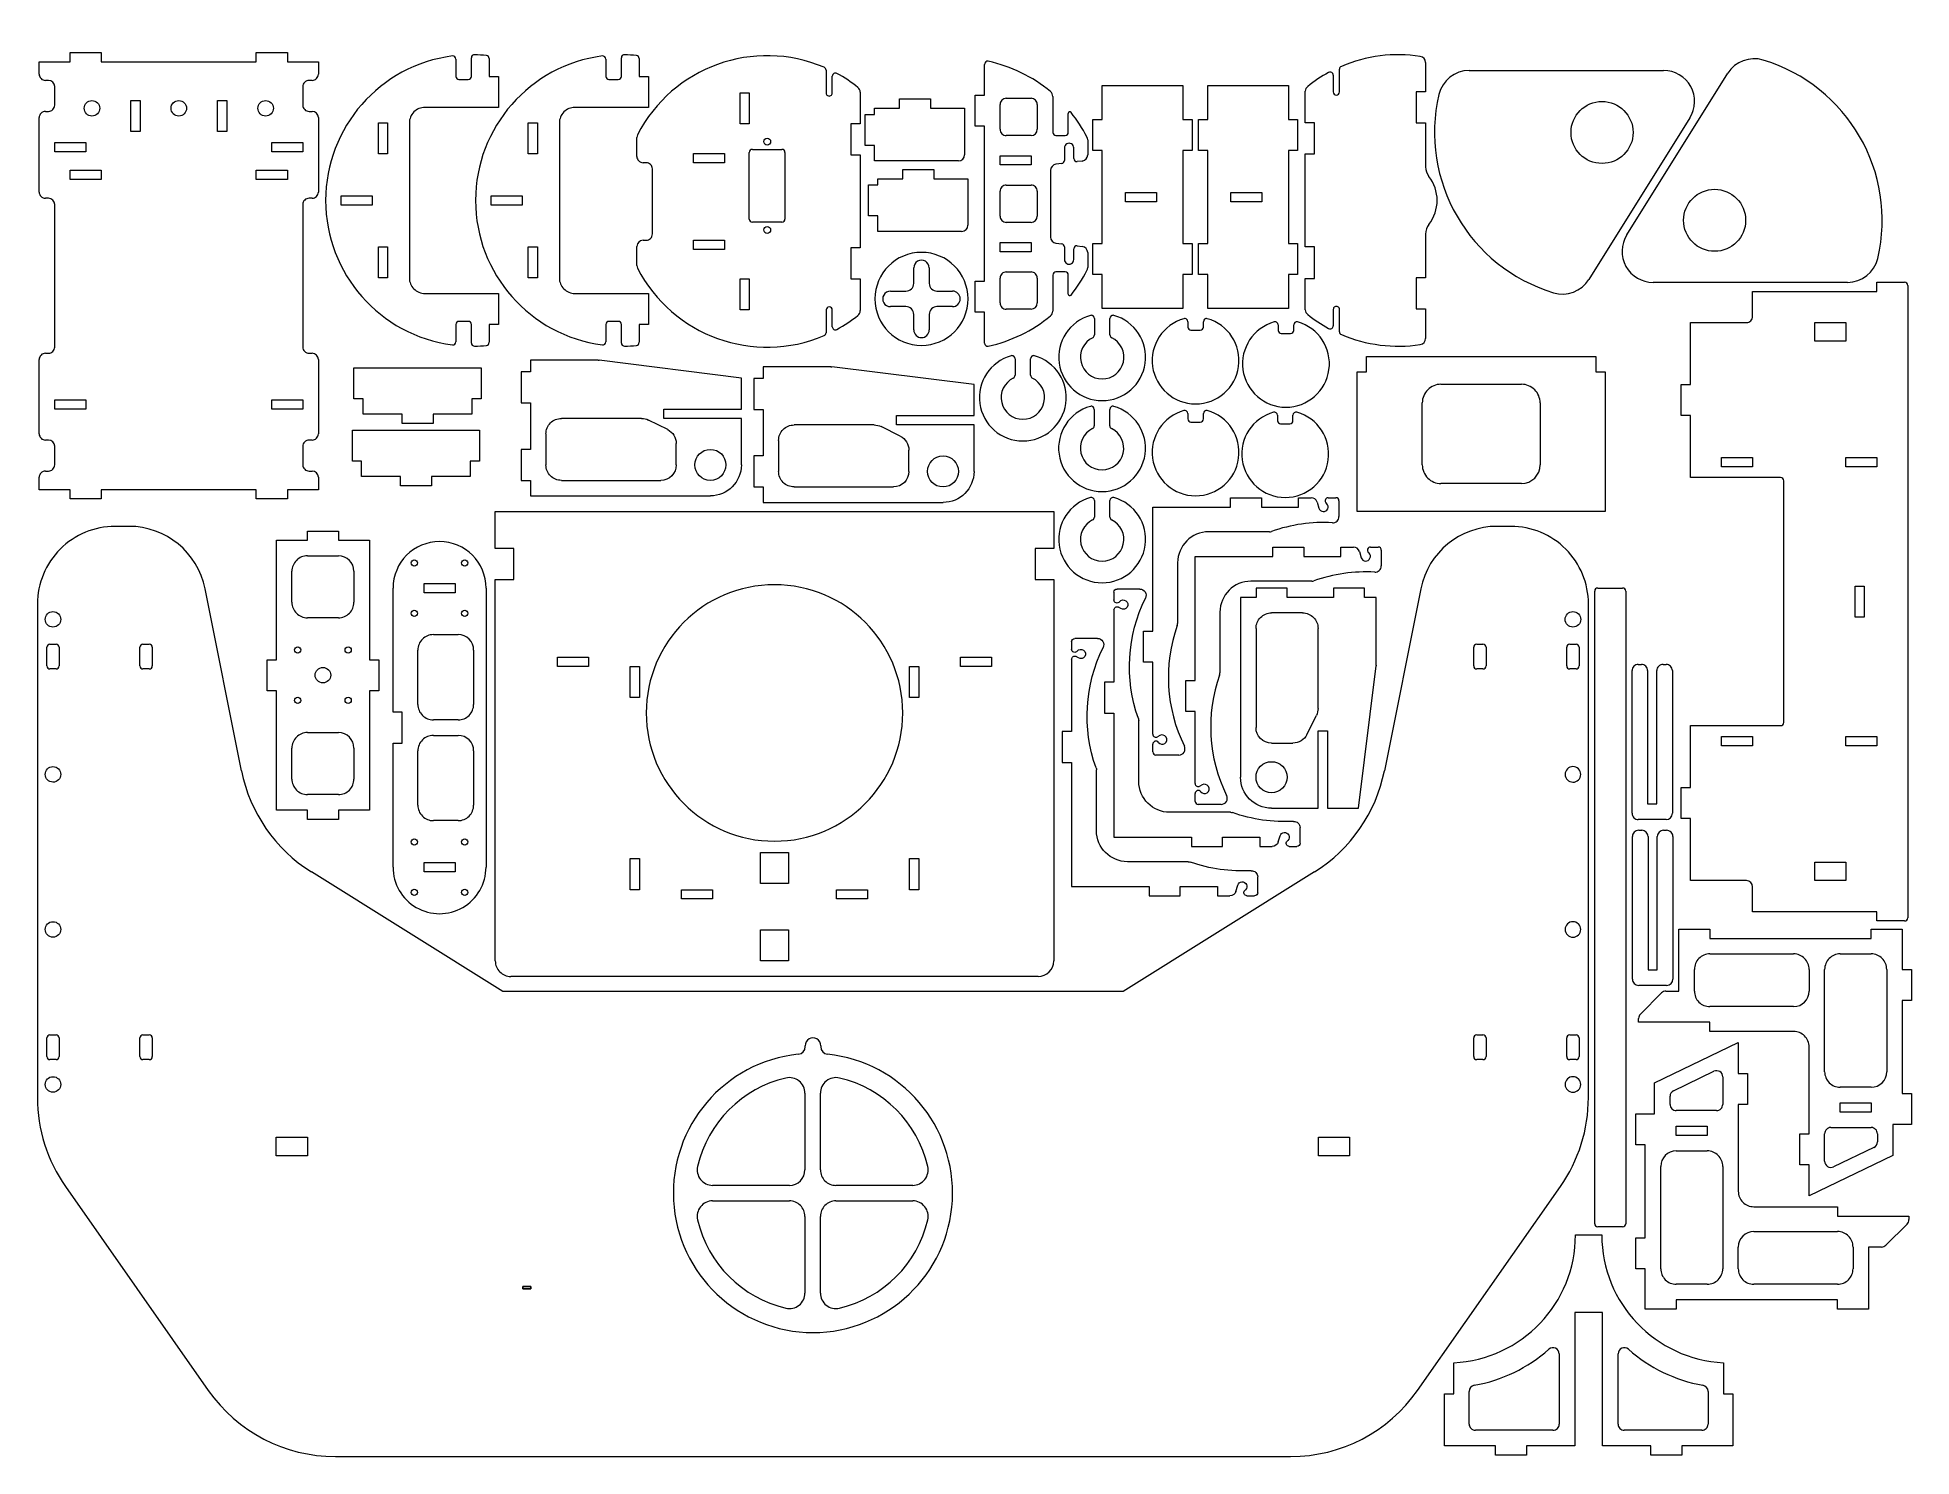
# Model space of a CAD drawing. Header units: millimetres. Extents: x -302 to 302, y -227 to 231.
import ezdxf

# ---------------------------------------------------------------- set-up
doc = ezdxf.new("R2010")
doc.units = ezdxf.units.MM
doc.header["$MEASUREMENT"] = 0
doc.header["$XCLIPFRAME"] = 0
doc.layers.add('Visible (ANSI)', color=7, linetype='Continuous')
picture_1 = doc.add_image_def('image1.jpg', size_in_pixel=(20749, 5688))
picture_2 = doc.add_image_def('image2.jpg', size_in_pixel=(20749, 5688))

msp = doc.modelspace()

# ---------------------------------------------------------------- linework, layer by layer
at = {"layer": 'Visible (ANSI)', "lineweight": 9}
for points in [[(-48.7457, 221.5244), (-71.3954, 231.1553), (-97.6393, 221.6815), (-108.9147, 199.804)], [(-291.8172, 223.3084), (-291.8172, 223.3084), (-291.8172, 226.3084), (-291.8172, 226.3084)], [(-291.8172, 226.3084), (-291.8172, 226.3084), (-281.8172, 226.3084), (-281.8172, 226.3084)], [(-281.8172, 226.3084), (-281.8172, 226.3084), (-281.8172, 223.3084), (-281.8172, 223.3084)], [(-231.8172, 223.3084), (-231.8172, 223.3084), (-231.8172, 226.3084), (-231.8172, 226.3084)], [(-231.8172, 226.3084), (-231.8172, 226.3084), (-221.8173, 226.3084), (-221.8173, 226.3084)], [(-221.8173, 226.3084), (-221.8173, 226.3084), (-221.8173, 223.3084), (-221.8173, 223.3084)], [(-167.4841, 224.1966), (-167.4841, 224.1966), (-167.4841, 218.5896), (-167.4841, 218.5896)], [(-162.4841, 218.5896), (-162.4841, 218.5896), (-162.4841, 224.5787), (-162.4841, 224.5787)], [(-157.6565, 225.341), (-158.9214, 225.4716), (-160.1911, 225.5508), (-161.4625, 225.5785)], [(-156.7592, 224.3463), (-156.7592, 224.8588), (-157.1467, 225.2883), (-157.6565, 225.341)], [(-156.7592, 224.3463), (-156.7592, 224.3463), (-156.7592, 218.5896), (-156.7592, 218.5896)], [(-119.134, 224.1966), (-119.134, 224.1966), (-119.134, 218.5896), (-119.134, 218.5896)], [(-114.134, 218.5896), (-114.134, 218.5896), (-114.134, 224.5787), (-114.134, 224.5787)], [(-109.3064, 225.341), (-110.5713, 225.4716), (-111.841, 225.5508), (-113.1124, 225.5785)], [(-108.4091, 224.3463), (-108.4091, 224.8588), (-108.7966, 225.2883), (-109.3064, 225.341)], [(-108.4091, 224.3463), (-108.4091, 224.3463), (-108.4091, 218.5896), (-108.4091, 218.5896)], [(143.4088, 225.0576), (134.7942, 226.3645), (125.9859, 225.2511), (117.9675, 221.8416)], [(145.1088, 223.0802), (145.1088, 224.0689), (144.3863, 224.9093), (143.4088, 225.0576)], [(253.9408, 223.8671), (249.6193, 225.1742), (244.958, 223.4234), (242.5654, 219.5945)], [(290.8946, 159.9068), (297.3659, 187.6352), (281.1951, 215.624), (253.9408, 223.8671)], [(-301.8172, 219.3084), (-301.8172, 219.3084), (-301.8172, 223.3084), (-301.8172, 223.3084)], [(-301.8172, 223.3084), (-301.8172, 223.3084), (-291.8172, 223.3084), (-291.8172, 223.3084)], [(-281.8172, 223.3084), (-281.8172, 223.3084), (-231.8172, 223.3084), (-231.8172, 223.3084)], [(-221.8173, 223.3084), (-221.8173, 223.3084), (-211.8173, 223.3084), (-211.8173, 223.3084)], [(-211.8173, 223.3084), (-211.8173, 223.3084), (-211.8173, 219.3084), (-211.8173, 219.3084)], [(-166.4841, 217.5896), (-166.4841, 217.5896), (-163.4841, 217.5896), (-163.4841, 217.5896)], [(-163.4841, 217.5896), (-162.9318, 217.5896), (-162.4841, 218.0373), (-162.4841, 218.5896)], [(-156.7592, 218.5896), (-156.7592, 218.5896), (-153.7592, 218.5896), (-153.7592, 218.5896)], [(-153.7592, 218.5896), (-153.7592, 218.5896), (-153.7592, 208.5896), (-153.7592, 208.5896)], [(-118.134, 217.5896), (-118.134, 217.5896), (-115.134, 217.5896), (-115.134, 217.5896)], [(-115.134, 217.5896), (-114.5817, 217.5896), (-114.134, 218.0373), (-114.134, 218.5896)], [(-108.4091, 218.5896), (-108.4091, 218.5896), (-105.4091, 218.5896), (-105.4091, 218.5896)], [(-105.4091, 218.5896), (-105.4091, 218.5896), (-105.4091, 208.5896), (-105.4091, 208.5896)], [(-48.137, 220.6041), (-48.137, 221.0052), (-48.3766, 221.3674), (-48.7457, 221.5244)], [(-48.137, 220.6041), (-48.137, 220.6041), (-48.137, 213.2722), (-48.137, 213.2722)], [(-46.137, 213.2722), (-46.137, 213.2722), (-46.137, 218.6701), (-46.137, 218.6701)], [(-37.8925, 215.0657), (-40.0144, 216.7523), (-42.2783, 218.252), (-44.6587, 219.5483)], [(2.946, 212.5388), (2.946, 212.5388), (2.946, 222.4856), (2.946, 222.4856)], [(24.2238, 213.6878), (18.4171, 218.5101), (11.5345, 221.863), (4.158, 223.4629)], [(113.8805, 219.8656), (111.5001, 218.5692), (109.2363, 217.0694), (107.1143, 215.3828)], [(115.3588, 218.9873), (115.3588, 218.9873), (115.3588, 213.5893), (115.3588, 213.5893)], [(117.9675, 221.8416), (117.5984, 221.6847), (117.3588, 221.3224), (117.3588, 220.9213)], [(117.3588, 213.5893), (117.3588, 213.5893), (117.3588, 220.9213), (117.3588, 220.9213)], [(145.1088, 223.0802), (145.1088, 223.0802), (145.1088, 213.5973), (145.1088, 213.5973)], [(159.1688, 220.513), (154.5215, 220.513), (150.4867, 217.3114), (149.4305, 212.7857)], [(159.1688, 220.513), (159.1688, 220.513), (221.8448, 220.513), (221.8448, 220.513)], [(209.9998, 167.4787), (209.9998, 167.4787), (242.5654, 219.5945), (242.5654, 219.5945)], [(-298.8172, 217.3084), (-298.8172, 217.3084), (-299.8172, 217.3084), (-299.8172, 217.3084)], [(-296.8172, 215.3084), (-296.8172, 216.413), (-297.7127, 217.3084), (-298.8172, 217.3084)], [(-296.8172, 209.3084), (-296.8172, 209.3084), (-296.8172, 215.3084), (-296.8172, 215.3084)], [(-216.8173, 215.3084), (-216.8173, 215.3084), (-216.8173, 209.3084), (-216.8173, 209.3084)], [(-213.8173, 217.3084), (-213.8173, 217.3084), (-214.8173, 217.3084), (-214.8173, 217.3084)], [(-75.887, 203.2642), (-75.887, 203.2642), (-75.887, 213.2642), (-75.887, 213.2642)], [(-75.887, 213.2642), (-75.887, 213.2642), (-72.887, 213.2642), (-72.887, 213.2642)], [(-72.887, 213.2642), (-72.887, 213.2642), (-72.887, 203.2642), (-72.887, 203.2642)], [(-37.137, 213.5), (-37.137, 214.1098), (-37.4151, 214.6863), (-37.8925, 215.0657)], [(-37.137, 213.5), (-37.137, 213.5), (-37.137, 203.2722), (-37.137, 203.2722)], [(-0.054, 202.5388), (-0.054, 202.5388), (-0.054, 212.5388), (-0.054, 212.5388)], [(-0.054, 212.5388), (-0.054, 212.5388), (2.946, 212.5388), (2.946, 212.5388)], [(9.946, 211.5307), (9.946, 211.5307), (17.946, 211.5307), (17.946, 211.5307)], [(24.946, 212.1492), (24.946, 212.7439), (24.6813, 213.3078), (24.2238, 213.6878)], [(24.946, 212.1492), (24.946, 212.1492), (24.946, 200.5307), (24.946, 200.5307)], [(40.8523, 204.6926), (40.8523, 204.6926), (40.8523, 215.6926), (40.8523, 215.6926)], [(40.8523, 215.6926), (40.8523, 215.6926), (66.8522, 215.6926), (66.8522, 215.6926)], [(66.8522, 215.6926), (66.8522, 215.6926), (66.8522, 204.6926), (66.8522, 204.6926)], [(74.8883, 204.6926), (74.8883, 204.6926), (74.8883, 215.6926), (74.8883, 215.6926)], [(74.8883, 215.6926), (74.8883, 215.6926), (100.8882, 215.6926), (100.8882, 215.6926)], [(100.8882, 215.6926), (100.8882, 215.6926), (100.8882, 204.6926), (100.8882, 204.6926)], [(107.1143, 215.3828), (106.637, 215.0034), (106.3588, 214.4269), (106.3588, 213.8172)], [(106.3588, 203.5893), (106.3588, 203.5893), (106.3588, 213.8172), (106.3588, 213.8172)], [(145.1088, 213.5973), (145.1088, 213.5973), (142.1088, 213.5973), (142.1088, 213.5973)], [(142.1088, 213.5973), (142.1088, 213.5973), (142.1088, 203.5973), (142.1088, 203.5973)], [(149.4305, 212.7857), (142.9592, 185.0573), (159.13, 157.0685), (186.3843, 148.8254)], [(-299.8172, 207.3084), (-299.8172, 207.3084), (-298.8172, 207.3084), (-298.8172, 207.3084)], [(-272.3172, 210.8084), (-272.3172, 210.8084), (-269.3172, 210.8084), (-269.3172, 210.8084)], [(-272.3172, 200.8084), (-272.3172, 200.8084), (-272.3172, 210.8084), (-272.3172, 210.8084)], [(-269.3172, 210.8084), (-269.3172, 210.8084), (-269.3172, 200.8084), (-269.3172, 200.8084)], [(-244.3172, 210.8084), (-244.3172, 210.8084), (-241.3172, 210.8084), (-241.3172, 210.8084)], [(-244.3172, 200.8084), (-244.3172, 200.8084), (-244.3172, 210.8084), (-244.3172, 210.8084)], [(-241.3172, 210.8084), (-241.3172, 210.8084), (-241.3172, 200.8084), (-241.3172, 200.8084)], [(-214.8173, 207.3084), (-214.8173, 207.3084), (-213.8173, 207.3084), (-213.8173, 207.3084)], [(-211.8173, 205.3084), (-211.8173, 206.413), (-212.7128, 207.3084), (-213.8173, 207.3084)], [(-153.7592, 208.5896), (-153.7592, 208.5896), (-177.4841, 208.5896), (-177.4841, 208.5896)], [(-105.4091, 208.5896), (-105.4091, 208.5896), (-129.134, 208.5896), (-129.134, 208.5896)], [(-35.5002, 196.3433), (-35.5002, 196.3433), (-35.5002, 206.3433), (-35.5002, 206.3433)], [(-35.5002, 206.3433), (-35.5002, 206.3433), (-32.5002, 206.3433), (-32.5002, 206.3433)], [(-32.5002, 206.3433), (-32.5002, 206.3433), (-32.5002, 208.3433), (-32.5002, 208.3433)], [(-32.5002, 208.3433), (-32.5002, 208.3433), (-24.5002, 208.3433), (-24.5002, 208.3433)], [(-24.5002, 208.3433), (-24.5002, 208.3433), (-24.5002, 211.3433), (-24.5002, 211.3433)], [(-24.5002, 211.3433), (-24.5002, 211.3433), (-14.5003, 211.3433), (-14.5003, 211.3433)], [(-14.5003, 211.3433), (-14.5003, 211.3433), (-14.5003, 208.3433), (-14.5003, 208.3433)], [(-14.5003, 208.3433), (-14.5003, 208.3433), (-3.5003, 208.3433), (-3.5003, 208.3433)], [(-3.5003, 208.3433), (-3.5003, 208.3433), (-3.5003, 193.3433), (-3.5003, 193.3433)], [(7.946, 201.5307), (7.946, 201.5307), (7.946, 209.5307), (7.946, 209.5307)], [(19.946, 209.5307), (19.946, 209.5307), (19.946, 201.5307), (19.946, 201.5307)], [(29.946, 200.5307), (29.946, 200.5307), (29.946, 206.6544), (29.946, 206.6544)], [(35.9738, 199.0625), (34.5304, 201.8631), (32.8091, 204.5114), (30.8358, 206.9676)], [(-301.8172, 181.3084), (-301.8172, 181.3084), (-301.8172, 205.3084), (-301.8172, 205.3084)], [(-269.3172, 200.8084), (-269.3172, 200.8084), (-272.3172, 200.8084), (-272.3172, 200.8084)], [(-241.3172, 200.8084), (-241.3172, 200.8084), (-244.3172, 200.8084), (-244.3172, 200.8084)], [(-211.8173, 205.3084), (-211.8173, 205.3084), (-211.8173, 181.3084), (-211.8173, 181.3084)], [(-192.4841, 193.5896), (-192.4841, 193.5896), (-192.4841, 203.5896), (-192.4841, 203.5896)], [(-192.4841, 203.5896), (-192.4841, 203.5896), (-189.4841, 203.5896), (-189.4841, 203.5896)], [(-189.4841, 203.5896), (-189.4841, 203.5896), (-189.4841, 193.5896), (-189.4841, 193.5896)], [(-182.4841, 203.5896), (-182.4841, 203.5896), (-182.4841, 153.5896), (-182.4841, 153.5896)], [(-144.134, 193.5896), (-144.134, 193.5896), (-144.134, 203.5896), (-144.134, 203.5896)], [(-144.134, 203.5896), (-144.134, 203.5896), (-141.134, 203.5896), (-141.134, 203.5896)], [(-141.134, 203.5896), (-141.134, 203.5896), (-141.134, 193.5896), (-141.134, 193.5896)], [(-134.134, 203.5896), (-134.134, 203.5896), (-134.134, 153.5896), (-134.134, 153.5896)], [(-108.9147, 199.804), (-109.0608, 199.5206), (-109.137, 199.2065), (-109.137, 198.8877)], [(-72.887, 203.2642), (-72.887, 203.2642), (-75.887, 203.2642), (-75.887, 203.2642)], [(-37.137, 203.2722), (-37.137, 203.2722), (-40.137, 203.2722), (-40.137, 203.2722)], [(-40.137, 203.2722), (-40.137, 203.2722), (-40.137, 193.2722), (-40.137, 193.2722)], [(2.946, 202.5388), (2.946, 202.5388), (-0.054, 202.5388), (-0.054, 202.5388)], [(2.946, 152.5388), (2.946, 152.5388), (2.946, 202.5388), (2.946, 202.5388)], [(17.946, 199.5307), (17.946, 199.5307), (9.946, 199.5307), (9.946, 199.5307)], [(17.946, 199.5307), (19.0506, 199.5307), (19.946, 200.4262), (19.946, 201.5307)], [(25.946, 199.5307), (25.946, 199.5307), (28.946, 199.5307), (28.946, 199.5307)], [(28.946, 199.5307), (29.4983, 199.5307), (29.946, 199.9785), (29.946, 200.5307)], [(37.8523, 194.6926), (37.8523, 194.6926), (37.8523, 204.6926), (37.8523, 204.6926)], [(37.8523, 204.6926), (37.8523, 204.6926), (40.8523, 204.6926), (40.8523, 204.6926)], [(66.8522, 204.6926), (66.8522, 204.6926), (69.8522, 204.6926), (69.8522, 204.6926)], [(69.8522, 204.6926), (69.8522, 204.6926), (69.8522, 194.6926), (69.8522, 194.6926)], [(71.8883, 194.6926), (71.8883, 194.6926), (71.8883, 204.6926), (71.8883, 204.6926)], [(71.8883, 204.6926), (71.8883, 204.6926), (74.8883, 204.6926), (74.8883, 204.6926)], [(100.8882, 204.6926), (100.8882, 204.6926), (103.8882, 204.6926), (103.8882, 204.6926)], [(103.8882, 204.6926), (103.8882, 204.6926), (103.8882, 194.6926), (103.8882, 194.6926)], [(109.3588, 203.5893), (109.3588, 203.5893), (106.3588, 203.5893), (106.3588, 203.5893)], [(109.3588, 193.5893), (109.3588, 193.5893), (109.3588, 203.5893), (109.3588, 203.5893)], [(142.1088, 203.5973), (142.1088, 203.5973), (145.1088, 203.5973), (145.1088, 203.5973)], [(145.1088, 203.5973), (145.1088, 203.5973), (145.1088, 189.4146), (145.1088, 189.4146)], [(230.3253, 205.2138), (230.3253, 205.2138), (197.7597, 153.098), (197.7597, 153.098)], [(-296.8172, 197.3084), (-296.8172, 197.3084), (-286.8172, 197.3084), (-286.8172, 197.3084)], [(-296.8172, 194.3084), (-296.8172, 194.3084), (-296.8172, 197.3084), (-296.8172, 197.3084)], [(-286.8172, 194.3084), (-286.8172, 194.3084), (-296.8172, 194.3084), (-296.8172, 194.3084)], [(-286.8172, 197.3084), (-286.8172, 197.3084), (-286.8172, 194.3084), (-286.8172, 194.3084)], [(-226.8172, 197.3084), (-226.8172, 197.3084), (-216.8173, 197.3084), (-216.8173, 197.3084)], [(-226.8172, 194.3084), (-226.8172, 194.3084), (-226.8172, 197.3084), (-226.8172, 197.3084)], [(-216.8173, 194.3084), (-216.8173, 194.3084), (-226.8172, 194.3084), (-226.8172, 194.3084)], [(-216.8173, 197.3084), (-216.8173, 197.3084), (-216.8173, 194.3084), (-216.8173, 194.3084)], [(-189.4841, 193.5896), (-189.4841, 193.5896), (-192.4841, 193.5896), (-192.4841, 193.5896)], [(-141.134, 193.5896), (-141.134, 193.5896), (-144.134, 193.5896), (-144.134, 193.5896)], [(-109.137, 192.7722), (-109.137, 192.7722), (-109.137, 198.8877), (-109.137, 198.8877)], [(-90.887, 190.7722), (-90.887, 190.7722), (-90.887, 193.7722), (-90.887, 193.7722)], [(-90.887, 193.7722), (-90.887, 193.7722), (-80.887, 193.7722), (-80.887, 193.7722)], [(-80.887, 193.7722), (-80.887, 193.7722), (-80.887, 190.7722), (-80.887, 190.7722)], [(-71.887, 195.0722), (-72.4392, 195.0722), (-72.887, 194.6245), (-72.887, 194.0722)], [(-72.887, 172.5722), (-72.887, 172.5722), (-72.887, 194.0722), (-72.887, 194.0722)], [(-71.887, 195.0722), (-71.887, 195.0722), (-62.387, 195.0722), (-62.387, 195.0722)], [(-61.387, 194.0722), (-61.387, 194.0722), (-61.387, 172.5722), (-61.387, 172.5722)], [(-32.5002, 196.3433), (-32.5002, 196.3433), (-35.5002, 196.3433), (-35.5002, 196.3433)], [(-32.5002, 191.3433), (-32.5002, 191.3433), (-32.5002, 196.3433), (-32.5002, 196.3433)], [(-5.5003, 191.3433), (-4.3958, 191.3433), (-3.5003, 192.2387), (-3.5003, 193.3433)], [(28.696, 195.5307), (28.696, 195.5307), (28.696, 191.476), (28.696, 191.476)], [(31.696, 192.101), (31.696, 192.101), (31.696, 195.5307), (31.696, 195.5307)], [(36.196, 198.1463), (36.196, 198.465), (36.1198, 198.7792), (35.9738, 199.0625)], [(36.196, 198.1463), (36.196, 198.1463), (36.196, 193.2963), (36.196, 193.2963)], [(40.8523, 194.6926), (40.8523, 194.6926), (37.8523, 194.6926), (37.8523, 194.6926)], [(40.8523, 164.6926), (40.8523, 164.6926), (40.8523, 194.6926), (40.8523, 194.6926)], [(69.8522, 194.6926), (69.8522, 194.6926), (66.8522, 194.6926), (66.8522, 194.6926)], [(66.8522, 194.6926), (66.8522, 194.6926), (66.8522, 164.6926), (66.8522, 164.6926)], [(74.8883, 194.6926), (74.8883, 194.6926), (71.8883, 194.6926), (71.8883, 194.6926)], [(74.8883, 164.6926), (74.8883, 164.6926), (74.8883, 194.6926), (74.8883, 194.6926)], [(103.8882, 194.6926), (103.8882, 194.6926), (100.8882, 194.6926), (100.8882, 194.6926)], [(100.8882, 194.6926), (100.8882, 194.6926), (100.8882, 164.6926), (100.8882, 164.6926)], [(106.3588, 163.5893), (106.3588, 163.5893), (106.3588, 193.5893), (106.3588, 193.5893)], [(106.3588, 193.5893), (106.3588, 193.5893), (109.3588, 193.5893), (109.3588, 193.5893)], [(-291.8172, 188.3084), (-291.8172, 188.3084), (-281.8172, 188.3084), (-281.8172, 188.3084)], [(-291.8172, 185.3084), (-291.8172, 185.3084), (-291.8172, 188.3084), (-291.8172, 188.3084)], [(-281.8172, 188.3084), (-281.8172, 188.3084), (-281.8172, 185.3084), (-281.8172, 185.3084)], [(-231.8172, 185.3084), (-231.8172, 185.3084), (-231.8172, 188.3084), (-231.8172, 188.3084)], [(-231.8172, 188.3084), (-231.8172, 188.3084), (-221.8173, 188.3084), (-221.8173, 188.3084)], [(-221.8173, 188.3084), (-221.8173, 188.3084), (-221.8173, 185.3084), (-221.8173, 185.3084)], [(-106.137, 190.7722), (-106.137, 190.7722), (-107.137, 190.7722), (-107.137, 190.7722)], [(-104.137, 167.7722), (-104.137, 167.7722), (-104.137, 188.7722), (-104.137, 188.7722)], [(-80.887, 190.7722), (-80.887, 190.7722), (-90.887, 190.7722), (-90.887, 190.7722)], [(-40.137, 193.2722), (-40.137, 193.2722), (-37.137, 193.2722), (-37.137, 193.2722)], [(-37.137, 193.2722), (-37.137, 193.2722), (-37.137, 163.2722), (-37.137, 163.2722)], [(-5.5003, 191.3433), (-5.5003, 191.3433), (-32.5002, 191.3433), (-32.5002, 191.3433)], [(-23.4415, 185.5891), (-23.4415, 185.5891), (-23.4415, 188.5891), (-23.4415, 188.5891)], [(-23.4415, 188.5891), (-23.4415, 188.5891), (-13.4416, 188.5891), (-13.4416, 188.5891)], [(-13.4416, 188.5891), (-13.4416, 188.5891), (-13.4416, 185.5891), (-13.4416, 185.5891)], [(7.946, 190.0307), (7.946, 190.0307), (7.946, 193.0307), (7.946, 193.0307)], [(7.946, 193.0307), (7.946, 193.0307), (17.946, 193.0307), (17.946, 193.0307)], [(17.946, 190.0307), (17.946, 190.0307), (7.946, 190.0307), (7.946, 190.0307)], [(17.946, 193.0307), (17.946, 193.0307), (17.946, 190.0307), (17.946, 190.0307)], [(25.9479, 190.2497), (24.9471, 190.1246), (24.196, 189.2738), (24.196, 188.2652)], [(24.196, 188.2652), (24.196, 188.2652), (24.196, 166.7963), (24.196, 166.7963)], [(27.82, 190.4837), (27.82, 190.4837), (25.9479, 190.2497), (25.9479, 190.2497)], [(27.82, 190.4837), (28.3205, 190.5463), (28.696, 190.9717), (28.696, 191.476)], [(34.4441, 191.3118), (34.4441, 191.3118), (32.82, 191.1087), (32.82, 191.1087)], [(34.4441, 191.3118), (35.4449, 191.4369), (36.196, 192.2877), (36.196, 193.2963)], [(145.1088, 189.4146), (145.1088, 188.2927), (145.4862, 187.2033), (146.1802, 186.3217)], [(-281.8172, 185.3084), (-281.8172, 185.3084), (-291.8172, 185.3084), (-291.8172, 185.3084)], [(-221.8173, 185.3084), (-221.8173, 185.3084), (-231.8172, 185.3084), (-231.8172, 185.3084)], [(-34.4415, 173.5891), (-34.4415, 173.5891), (-34.4415, 183.5891), (-34.4415, 183.5891)], [(-34.4415, 183.5891), (-34.4415, 183.5891), (-31.4415, 183.5891), (-31.4415, 183.5891)], [(-31.4415, 183.5891), (-31.4415, 183.5891), (-31.4415, 185.5891), (-31.4415, 185.5891)], [(-31.4415, 185.5891), (-31.4415, 185.5891), (-23.4415, 185.5891), (-23.4415, 185.5891)], [(-13.4416, 185.5891), (-13.4416, 185.5891), (-2.4416, 185.5891), (-2.4416, 185.5891)], [(-2.4416, 185.5891), (-2.4416, 185.5891), (-2.4416, 170.5891), (-2.4416, 170.5891)], [(7.946, 173.5307), (7.946, 173.5307), (7.946, 181.5307), (7.946, 181.5307)], [(9.946, 183.5307), (9.946, 183.5307), (17.946, 183.5307), (17.946, 183.5307)], [(19.946, 181.5307), (19.946, 181.5307), (19.946, 173.5307), (19.946, 173.5307)], [(146.1802, 170.857), (149.7516, 175.3933), (149.7516, 181.7853), (146.1803, 186.3216)], [(-298.8172, 179.3084), (-298.8172, 179.3084), (-299.8172, 179.3084), (-299.8172, 179.3084)], [(-296.8172, 177.3084), (-296.8172, 178.413), (-297.7127, 179.3084), (-298.8172, 179.3084)], [(-296.8172, 131.3084), (-296.8172, 131.3084), (-296.8172, 177.3084), (-296.8172, 177.3084)], [(-216.8173, 177.3084), (-216.8173, 177.3084), (-216.8173, 131.3084), (-216.8173, 131.3084)], [(-213.8173, 179.3084), (-213.8173, 179.3084), (-214.8173, 179.3084), (-214.8173, 179.3084)], [(-204.4841, 177.0896), (-204.4841, 177.0896), (-204.4841, 180.0896), (-204.4841, 180.0896)], [(-204.4841, 180.0896), (-204.4841, 180.0896), (-194.4841, 180.0896), (-194.4841, 180.0896)], [(-194.4841, 177.0896), (-194.4841, 177.0896), (-204.4841, 177.0896), (-204.4841, 177.0896)], [(-194.4841, 180.0896), (-194.4841, 180.0896), (-194.4841, 177.0896), (-194.4841, 177.0896)], [(-156.134, 177.0896), (-156.134, 177.0896), (-156.134, 180.0896), (-156.134, 180.0896)], [(-156.134, 180.0896), (-156.134, 180.0896), (-146.134, 180.0896), (-146.134, 180.0896)], [(-146.134, 177.0896), (-146.134, 177.0896), (-156.134, 177.0896), (-156.134, 177.0896)], [(-146.134, 180.0896), (-146.134, 180.0896), (-146.134, 177.0896), (-146.134, 177.0896)], [(48.3523, 178.1926), (48.3523, 178.1926), (48.3523, 181.1926), (48.3523, 181.1926)], [(48.3523, 181.1926), (48.3523, 181.1926), (58.3522, 181.1926), (58.3522, 181.1926)], [(58.3522, 178.1926), (58.3522, 178.1926), (48.3523, 178.1926), (48.3523, 178.1926)], [(58.3522, 181.1926), (58.3522, 181.1926), (58.3522, 178.1926), (58.3522, 178.1926)], [(82.3883, 178.1926), (82.3883, 178.1926), (82.3883, 181.1926), (82.3883, 181.1926)], [(82.3883, 181.1926), (82.3883, 181.1926), (92.3882, 181.1926), (92.3882, 181.1926)], [(92.3882, 178.1926), (92.3882, 178.1926), (82.3883, 178.1926), (82.3883, 178.1926)], [(92.3882, 181.1926), (92.3882, 181.1926), (92.3882, 178.1926), (92.3882, 178.1926)], [(-62.387, 171.5722), (-62.387, 171.5722), (-71.887, 171.5722), (-71.887, 171.5722)], [(-31.4415, 173.5891), (-31.4415, 173.5891), (-34.4415, 173.5891), (-34.4415, 173.5891)], [(-31.4415, 168.5891), (-31.4415, 168.5891), (-31.4415, 173.5891), (-31.4415, 173.5891)], [(-4.4416, 168.5891), (-3.3371, 168.5891), (-2.4416, 169.4845), (-2.4416, 170.5891)], [(17.946, 171.5307), (17.946, 171.5307), (9.946, 171.5307), (9.946, 171.5307)], [(17.946, 171.5307), (19.0506, 171.5307), (19.946, 172.4262), (19.946, 173.5307)], [(146.1802, 170.857), (145.4862, 169.9754), (145.1088, 168.886), (145.1088, 167.764)], [(-192.4841, 153.5896), (-192.4841, 153.5896), (-192.4841, 163.5896), (-192.4841, 163.5896)], [(-192.4841, 163.5896), (-192.4841, 163.5896), (-189.4841, 163.5896), (-189.4841, 163.5896)], [(-189.4841, 163.5896), (-189.4841, 163.5896), (-189.4841, 153.5896), (-189.4841, 153.5896)], [(-144.134, 153.5896), (-144.134, 153.5896), (-144.134, 163.5896), (-144.134, 163.5896)], [(-144.134, 163.5896), (-144.134, 163.5896), (-141.134, 163.5896), (-141.134, 163.5896)], [(-141.134, 163.5896), (-141.134, 163.5896), (-141.134, 153.5896), (-141.134, 153.5896)], [(-107.137, 165.7722), (-108.2415, 165.7722), (-109.137, 164.8768), (-109.137, 163.7722)], [(-109.137, 157.6567), (-109.137, 157.6567), (-109.137, 163.7722), (-109.137, 163.7722)], [(-107.137, 165.7722), (-107.137, 165.7722), (-106.137, 165.7722), (-106.137, 165.7722)], [(-90.887, 162.7722), (-90.887, 162.7722), (-90.887, 165.7722), (-90.887, 165.7722)], [(-90.887, 165.7722), (-90.887, 165.7722), (-80.887, 165.7722), (-80.887, 165.7722)], [(-80.887, 165.7722), (-80.887, 165.7722), (-80.887, 162.7722), (-80.887, 162.7722)], [(-37.137, 163.2722), (-37.137, 163.2722), (-40.137, 163.2722), (-40.137, 163.2722)], [(-40.137, 163.2722), (-40.137, 163.2722), (-40.137, 153.2722), (-40.137, 153.2722)], [(-4.4416, 168.5891), (-4.4416, 168.5891), (-31.4415, 168.5891), (-31.4415, 168.5891)], [(7.946, 162.0307), (7.946, 162.0307), (7.946, 165.0307), (7.946, 165.0307)], [(7.946, 165.0307), (7.946, 165.0307), (17.946, 165.0307), (17.946, 165.0307)], [(17.946, 165.0307), (17.946, 165.0307), (17.946, 162.0307), (17.946, 162.0307)], [(24.196, 166.7963), (24.196, 165.7877), (24.9471, 164.9369), (25.9479, 164.8118)], [(25.9479, 164.8118), (25.9479, 164.8118), (27.82, 164.5777), (27.82, 164.5777)], [(28.696, 163.5855), (28.696, 164.0898), (28.3205, 164.5152), (27.82, 164.5777)], [(28.696, 163.5855), (28.696, 163.5855), (28.696, 159.5547), (28.696, 159.5547)], [(32.8202, 163.9527), (32.8202, 163.9527), (34.4441, 163.7497), (34.4441, 163.7497)], [(36.196, 161.7652), (36.196, 162.7738), (35.4449, 163.6246), (34.4441, 163.7497)], [(37.8523, 164.6926), (37.8523, 164.6926), (40.8523, 164.6926), (40.8523, 164.6926)], [(37.8523, 154.6926), (37.8523, 154.6926), (37.8523, 164.6926), (37.8523, 164.6926)], [(66.8522, 164.6926), (66.8522, 164.6926), (69.8522, 164.6926), (69.8522, 164.6926)], [(69.8522, 164.6926), (69.8522, 164.6926), (69.8522, 154.6926), (69.8522, 154.6926)], [(71.8883, 164.6926), (71.8883, 164.6926), (74.8883, 164.6926), (74.8883, 164.6926)], [(71.8883, 154.6926), (71.8883, 154.6926), (71.8883, 164.6926), (71.8883, 164.6926)], [(100.8882, 164.6926), (100.8882, 164.6926), (103.8882, 164.6926), (103.8882, 164.6926)], [(103.8882, 164.6926), (103.8882, 164.6926), (103.8882, 154.6926), (103.8882, 154.6926)], [(109.3588, 163.5893), (109.3588, 163.5893), (106.3588, 163.5893), (106.3588, 163.5893)], [(109.3588, 153.4227), (109.3588, 153.4227), (109.3588, 163.5893), (109.3588, 163.5893)], [(145.1088, 167.764), (145.1088, 167.764), (145.1088, 153.5973), (145.1088, 153.5973)], [(-109.137, 157.6567), (-109.137, 157.3379), (-109.0608, 157.0238), (-108.9147, 156.7404)], [(-80.887, 162.7722), (-80.887, 162.7722), (-90.887, 162.7722), (-90.887, 162.7722)], [(17.946, 162.0307), (17.946, 162.0307), (7.946, 162.0307), (7.946, 162.0307)], [(31.6962, 159.5307), (31.6962, 159.5307), (31.6962, 162.9604), (31.6962, 162.9604)], [(36.196, 161.7652), (36.196, 161.7652), (36.196, 156.9152), (36.196, 156.9152)], [(281.1563, 152.1795), (285.8036, 152.1795), (289.8384, 155.3811), (290.8946, 159.9068)], [(-189.4841, 153.5896), (-189.4841, 153.5896), (-192.4841, 153.5896), (-192.4841, 153.5896)], [(-141.134, 153.5896), (-141.134, 153.5896), (-144.134, 153.5896), (-144.134, 153.5896)], [(-108.9147, 156.7404), (-97.6393, 134.8628), (-71.3954, 125.389), (-48.7457, 135.0199)], [(-75.887, 143.2642), (-75.887, 143.2642), (-75.887, 153.2642), (-75.887, 153.2642)], [(-75.887, 153.2642), (-75.887, 153.2642), (-72.887, 153.2642), (-72.887, 153.2642)], [(-72.887, 153.2642), (-72.887, 153.2642), (-72.887, 143.2642), (-72.887, 143.2642)], [(-40.137, 153.2722), (-40.137, 153.2722), (-37.137, 153.2722), (-37.137, 153.2722)], [(-37.137, 153.2722), (-37.137, 153.2722), (-37.137, 143.0444), (-37.137, 143.0444)], [(-22.3832, 149.3392), (-21.0025, 149.3392), (-19.8832, 150.4584), (-19.8832, 151.8391)], [(-19.8832, 151.8392), (-19.8832, 151.8392), (-19.8832, 156.8392), (-19.8832, 156.8392)], [(-14.8832, 156.8392), (-14.8832, 156.8392), (-14.8832, 151.8392), (-14.8832, 151.8392)], [(-0.054, 142.5388), (-0.054, 142.5388), (-0.054, 152.5388), (-0.054, 152.5388)], [(-0.054, 152.5388), (-0.054, 152.5388), (2.946, 152.5388), (2.946, 152.5388)], [(7.946, 145.5307), (7.946, 145.5307), (7.946, 153.5307), (7.946, 153.5307)], [(9.946, 155.5307), (9.946, 155.5307), (17.946, 155.5307), (17.946, 155.5307)], [(19.946, 153.5307), (19.946, 153.5307), (19.946, 145.5307), (19.946, 145.5307)], [(24.946, 154.5307), (24.946, 154.5307), (24.946, 142.9123), (24.946, 142.9123)], [(28.946, 155.5307), (28.946, 155.5307), (25.946, 155.5307), (25.946, 155.5307)], [(29.946, 148.4071), (29.946, 148.4071), (29.946, 154.5307), (29.946, 154.5307)], [(30.8358, 148.0939), (32.8091, 150.5501), (34.5304, 153.1984), (35.9738, 155.999)], [(35.9738, 155.999), (36.1198, 156.2823), (36.196, 156.5964), (36.196, 156.9152)], [(40.8523, 154.6926), (40.8523, 154.6926), (37.8523, 154.6926), (37.8523, 154.6926)], [(40.8523, 143.6926), (40.8523, 143.6926), (40.8523, 154.6926), (40.8523, 154.6926)], [(69.8522, 154.6926), (69.8522, 154.6926), (66.8522, 154.6926), (66.8522, 154.6926)], [(66.8522, 154.6926), (66.8522, 154.6926), (66.8522, 143.6926), (66.8522, 143.6926)], [(74.8883, 154.6926), (74.8883, 154.6926), (71.8883, 154.6926), (71.8883, 154.6926)], [(74.8883, 143.6926), (74.8883, 143.6926), (74.8883, 154.6926), (74.8883, 154.6926)], [(103.8882, 154.6926), (103.8882, 154.6926), (100.8882, 154.6926), (100.8882, 154.6926)], [(100.8882, 154.6926), (100.8882, 154.6926), (100.8882, 143.6926), (100.8882, 143.6926)], [(106.3588, 143.3615), (106.3588, 143.3615), (106.3588, 153.4227), (106.3588, 153.4227)], [(106.3588, 153.4227), (106.3588, 153.4227), (109.3588, 153.4227), (109.3588, 153.4227)], [(145.1088, 153.5973), (145.1088, 153.5973), (142.1088, 153.5973), (142.1088, 153.5973)], [(142.1088, 153.5973), (142.1088, 153.5973), (142.1088, 143.5973), (142.1088, 143.5973)], [(186.3843, 148.8254), (190.7058, 147.5183), (195.3671, 149.2691), (197.7597, 153.098)], [(281.1563, 152.1795), (281.1563, 152.1795), (218.4803, 152.1795), (218.4803, 152.1795)], [(290.5709, 149.2073), (290.5709, 149.2073), (290.5709, 152.2073), (290.5709, 152.2073)], [(290.5709, 152.2073), (290.5709, 152.2073), (299.5709, 152.2073), (299.5709, 152.2073)], [(300.5709, 151.2073), (300.5709, 151.7596), (300.1232, 152.2073), (299.5709, 152.2073)], [(300.5709, 151.2073), (300.5709, 151.2073), (300.5709, -52.7927), (300.5709, -52.7927)], [(-177.4841, 148.5897), (-177.4841, 148.5897), (-153.7592, 148.5897), (-153.7592, 148.5897)], [(-153.7592, 148.5897), (-153.7592, 148.5897), (-153.7592, 138.5897), (-153.7592, 138.5897)], [(-129.134, 148.5897), (-129.134, 148.5897), (-105.4091, 148.5897), (-105.4091, 148.5897)], [(-105.4091, 148.5897), (-105.4091, 148.5897), (-105.4091, 138.5897), (-105.4091, 138.5897)], [(-27.3832, 149.3392), (-27.3832, 149.3392), (-22.3832, 149.3392), (-22.3832, 149.3392)], [(-12.3832, 149.3392), (-12.3832, 149.3392), (-7.3832, 149.3392), (-7.3832, 149.3392)], [(17.946, 143.5307), (19.0506, 143.5307), (19.946, 144.4262), (19.946, 145.5307)], [(250.5709, 141.2073), (250.5709, 141.2073), (250.5709, 149.2073), (250.5709, 149.2073)], [(250.5709, 149.2073), (250.5709, 149.2073), (290.5709, 149.2073), (290.5709, 149.2073)], [(-163.4841, 139.5897), (-163.4841, 139.5897), (-166.4841, 139.5897), (-166.4841, 139.5897)], [(-115.134, 139.5897), (-115.134, 139.5897), (-118.134, 139.5897), (-118.134, 139.5897)], [(-72.887, 143.2642), (-72.887, 143.2642), (-75.887, 143.2642), (-75.887, 143.2642)], [(-48.137, 143.2722), (-48.137, 143.2722), (-48.137, 135.9402), (-48.137, 135.9402)], [(-46.137, 137.8742), (-46.137, 137.8742), (-46.137, 143.2722), (-46.137, 143.2722)], [(-44.6587, 136.996), (-42.2783, 138.2923), (-40.0144, 139.7921), (-37.8925, 141.4787)], [(-37.8925, 141.4787), (-37.4151, 141.8581), (-37.137, 142.4346), (-37.137, 143.0444)], [(-22.3832, 144.3392), (-22.3832, 144.3392), (-27.3832, 144.3392), (-27.3832, 144.3392)], [(-19.8832, 136.8392), (-19.8832, 136.8392), (-19.8832, 141.8392), (-19.8832, 141.8392)], [(-14.8832, 141.8392), (-14.8832, 141.8392), (-14.8832, 136.8392), (-14.8832, 136.8392)], [(-7.3832, 144.3392), (-7.3832, 144.3392), (-12.3832, 144.3392), (-12.3832, 144.3392)], [(2.946, 142.5388), (2.946, 142.5388), (-0.054, 142.5388), (-0.054, 142.5388)], [(2.946, 132.576), (2.946, 132.576), (2.946, 142.5388), (2.946, 142.5388)], [(4.158, 131.5987), (11.5345, 133.1986), (18.4171, 136.5515), (24.2238, 141.3738)], [(17.946, 143.5307), (17.946, 143.5307), (9.946, 143.5307), (9.946, 143.5307)], [(24.2238, 141.3738), (24.6813, 141.7538), (24.946, 142.3175), (24.946, 142.9123)], [(38.3679, 140.5489), (38.3679, 140.5489), (38.3679, 135.2227), (38.3679, 135.2227)], [(66.8522, 143.6926), (66.8522, 143.6926), (40.8523, 143.6926), (40.8523, 143.6926)], [(43.3679, 135.2227), (43.3679, 135.2227), (43.3679, 140.5489), (43.3679, 140.5489)], [(68.4875, 139.4905), (68.4875, 139.4905), (68.4875, 137.7454), (68.4875, 137.7454)], [(73.4875, 137.7454), (73.4875, 137.7454), (73.4875, 139.4905), (73.4875, 139.4905)], [(100.8882, 143.6926), (100.8882, 143.6926), (74.8883, 143.6926), (74.8883, 143.6926)], [(106.3588, 143.3615), (106.3588, 142.7517), (106.637, 142.1752), (107.1143, 141.7958)], [(107.1143, 141.7958), (109.2363, 140.1093), (111.5001, 138.6094), (113.8805, 137.3132)], [(115.3588, 143.4227), (115.3588, 143.4227), (115.3588, 138.1914), (115.3588, 138.1914)], [(117.3588, 136.2574), (117.3588, 136.2574), (117.3588, 143.4227), (117.3588, 143.4227)], [(142.1088, 143.5973), (142.1088, 143.5973), (145.1088, 143.5973), (145.1088, 143.5973)], [(145.1088, 143.5973), (145.1088, 143.5973), (145.1088, 134.0986), (145.1088, 134.0986)], [(230.5709, 119.2073), (230.5709, 119.2073), (230.5709, 139.2073), (230.5709, 139.2073)], [(230.5709, 139.2073), (230.5709, 139.2073), (248.5709, 139.2073), (248.5709, 139.2073)], [(270.5709, 139.2073), (270.5709, 139.2073), (280.5709, 139.2073), (280.5709, 139.2073)], [(270.5709, 133.2073), (270.5709, 133.2073), (270.5709, 139.2073), (270.5709, 139.2073)], [(280.5709, 139.2073), (280.5709, 139.2073), (280.5709, 133.2073), (280.5709, 133.2073)], [(-167.4841, 138.5897), (-167.4841, 138.5897), (-167.4841, 132.9826), (-167.4841, 132.9826)], [(-162.4841, 132.6005), (-162.4841, 132.6005), (-162.4841, 138.5897), (-162.4841, 138.5897)], [(-153.7592, 138.5897), (-153.7592, 138.5897), (-156.7592, 138.5897), (-156.7592, 138.5897)], [(-156.7592, 138.5897), (-156.7592, 138.5897), (-156.7592, 132.833), (-156.7592, 132.833)], [(-119.134, 138.5897), (-119.134, 138.5897), (-119.134, 132.9826), (-119.134, 132.9826)], [(-114.134, 132.6005), (-114.134, 132.6005), (-114.134, 138.5897), (-114.134, 138.5897)], [(-105.4091, 138.5897), (-105.4091, 138.5897), (-108.4091, 138.5897), (-108.4091, 138.5897)], [(-108.4091, 138.5897), (-108.4091, 138.5897), (-108.4091, 132.833), (-108.4091, 132.833)], [(-48.7457, 135.0199), (-48.3766, 135.1769), (-48.137, 135.5391), (-48.137, 135.9402)], [(37.8054, 134.3235), (38.1495, 134.4909), (38.3679, 134.84), (38.3679, 135.2227)], [(43.3679, 135.2227), (43.3679, 134.84), (43.5863, 134.4909), (43.9304, 134.3235)], [(69.4875, 136.7454), (69.4875, 136.7454), (72.4875, 136.7454), (72.4875, 136.7454)], [(72.4875, 136.7454), (73.0398, 136.7454), (73.4875, 137.1932), (73.4875, 137.7454)], [(97.6128, 138.4322), (97.6128, 138.4322), (97.6128, 136.6871), (97.6128, 136.6871)], [(98.6128, 135.6871), (98.6128, 135.6871), (101.6128, 135.6871), (101.6128, 135.6871)], [(101.6128, 135.6871), (102.1651, 135.6871), (102.6128, 136.1349), (102.6128, 136.6871)], [(102.6128, 136.6871), (102.6128, 136.6871), (102.6128, 138.4322), (102.6128, 138.4322)], [(117.3588, 136.2574), (117.3588, 135.8563), (117.5984, 135.4941), (117.9675, 135.3371)], [(117.9675, 135.3371), (125.9859, 131.9276), (134.7942, 130.8142), (143.4088, 132.1212)], [(143.4088, 132.1212), (144.3863, 132.2695), (145.1088, 133.1098), (145.1088, 134.0985)], [(280.5709, 133.2073), (280.5709, 133.2073), (270.5709, 133.2073), (270.5709, 133.2073)], [(-301.8172, 103.3084), (-301.8172, 103.3084), (-301.8172, 127.3084), (-301.8172, 127.3084)], [(-299.8172, 129.3084), (-299.8172, 129.3084), (-298.8172, 129.3084), (-298.8172, 129.3084)], [(-214.8173, 129.3084), (-214.8173, 129.3084), (-213.8173, 129.3084), (-213.8173, 129.3084)], [(-211.8173, 127.3084), (-211.8173, 128.413), (-212.7128, 129.3084), (-213.8173, 129.3084)], [(-211.8173, 127.3084), (-211.8173, 127.3084), (-211.8173, 103.3084), (-211.8173, 103.3084)], [(-161.4625, 131.6008), (-160.1911, 131.6284), (-158.9214, 131.7076), (-157.6565, 131.8383)], [(-157.6565, 131.8383), (-157.1467, 131.8909), (-156.7592, 132.3205), (-156.7592, 132.833)], [(-121.5693, 127.0566), (-121.5693, 127.0566), (-143.4448, 127.0566), (-143.4448, 127.0566)], [(-143.4448, 127.0566), (-143.4448, 127.0566), (-143.4448, 123.3066), (-143.4448, 123.3066)], [(-121.5693, 127.0566), (-121.4863, 127.0566), (-121.4035, 127.0514), (-121.3212, 127.0412)], [(-75.4448, 121.3066), (-75.4448, 121.3066), (-121.3212, 127.0412), (-121.3212, 127.0412)], [(-113.1124, 131.6008), (-111.841, 131.6284), (-110.5713, 131.7076), (-109.3064, 131.8383)], [(-109.3064, 131.8383), (-108.7966, 131.8909), (-108.4091, 132.3205), (-108.4091, 132.833)], [(12.7865, 127.5301), (12.7865, 127.5301), (12.7865, 122.2039), (12.7865, 122.2039)], [(17.7865, 122.2039), (17.7865, 122.2039), (17.7865, 127.5301), (17.7865, 127.5301)], [(126.056, 123.3006), (126.056, 123.3006), (126.056, 128.3006), (126.056, 128.3006)], [(126.056, 128.3006), (126.056, 128.3006), (200.056, 128.3006), (200.056, 128.3006)], [(200.056, 128.3006), (200.056, 128.3006), (200.056, 123.3006), (200.056, 123.3006)], [(-200.3373, 114.6183), (-200.3373, 114.6183), (-200.3373, 124.6183), (-200.3373, 124.6183)], [(-200.3373, 124.6183), (-200.3373, 124.6183), (-159.3374, 124.6183), (-159.3374, 124.6183)], [(-159.3374, 124.6183), (-159.3374, 124.6183), (-159.3374, 114.6183), (-159.3374, 114.6183)], [(-143.4448, 123.3066), (-143.4448, 123.3066), (-146.4448, 123.3066), (-146.4448, 123.3066)], [(-146.4448, 123.3066), (-146.4448, 123.3066), (-146.4448, 113.3066), (-146.4448, 113.3066)], [(-75.4448, 111.3066), (-75.4448, 111.3066), (-75.4448, 121.3066), (-75.4448, 121.3066)], [(-68.4478, 121.19), (-68.4478, 121.19), (-71.4478, 121.19), (-71.4478, 121.19)], [(-71.4478, 121.19), (-71.4478, 121.19), (-71.4478, 111.19), (-71.4478, 111.19)], [(-46.5723, 124.94), (-46.5723, 124.94), (-68.4478, 124.94), (-68.4478, 124.94)], [(-68.4478, 124.94), (-68.4478, 124.94), (-68.4478, 121.19), (-68.4478, 121.19)], [(-46.5723, 124.94), (-46.4893, 124.94), (-46.4065, 124.9348), (-46.3242, 124.9246)], [(-0.4478, 119.19), (-0.4478, 119.19), (-46.3242, 124.9246), (-46.3242, 124.9246)], [(12.224, 121.3047), (12.5681, 121.4721), (12.7865, 121.8212), (12.7865, 122.2039)], [(17.7865, 122.2039), (17.7865, 121.8212), (18.0049, 121.4721), (18.349, 121.3047)], [(123.056, 123.3086), (123.056, 123.3086), (126.056, 123.3006), (126.056, 123.3006)], [(123.056, 78.3006), (123.056, 78.3006), (123.056, 123.3086), (123.056, 123.3086)], [(200.056, 123.3006), (200.056, 123.3006), (203.056, 123.3006), (203.056, 123.3006)], [(203.056, 123.3006), (203.056, 123.3006), (203.056, 78.3006), (203.056, 78.3006)], [(-0.4478, 109.19), (-0.4478, 109.19), (-0.4478, 119.19), (-0.4478, 119.19)], [(150.056, 119.3006), (150.056, 119.3006), (176.056, 119.3006), (176.056, 119.3006)], [(227.5709, 109.2073), (227.5709, 109.2073), (227.5709, 119.2073), (227.5709, 119.2073)], [(227.5709, 119.2073), (227.5709, 119.2073), (230.5709, 119.2073), (230.5709, 119.2073)], [(-296.8172, 114.3084), (-296.8172, 114.3084), (-286.8172, 114.3084), (-286.8172, 114.3084)], [(-296.8172, 111.3084), (-296.8172, 111.3084), (-296.8172, 114.3084), (-296.8172, 114.3084)], [(-286.8172, 111.3084), (-286.8172, 111.3084), (-296.8172, 111.3084), (-296.8172, 111.3084)], [(-286.8172, 114.3084), (-286.8172, 114.3084), (-286.8172, 111.3084), (-286.8172, 111.3084)], [(-226.8172, 114.3084), (-226.8172, 114.3084), (-216.8173, 114.3084), (-216.8173, 114.3084)], [(-226.8172, 111.3084), (-226.8172, 111.3084), (-226.8172, 114.3084), (-226.8172, 114.3084)], [(-216.8173, 111.3084), (-216.8173, 111.3084), (-226.8172, 111.3084), (-226.8172, 111.3084)], [(-216.8173, 114.3084), (-216.8173, 114.3084), (-216.8173, 111.3084), (-216.8173, 111.3084)], [(-197.3373, 114.6183), (-197.3373, 114.6183), (-200.3373, 114.6183), (-200.3373, 114.6183)], [(-197.3373, 109.6183), (-197.3373, 109.6183), (-197.3373, 114.6183), (-197.3373, 114.6183)], [(-184.8373, 109.6183), (-184.8373, 109.6183), (-197.3373, 109.6183), (-197.3373, 109.6183)], [(-184.8373, 106.6183), (-184.8373, 106.6183), (-184.8373, 109.6183), (-184.8373, 109.6183)], [(-162.3374, 109.6183), (-162.3374, 109.6183), (-174.8374, 109.6183), (-174.8374, 109.6183)], [(-174.8374, 109.6183), (-174.8374, 109.6183), (-174.8374, 106.6183), (-174.8374, 106.6183)], [(-159.3374, 114.6183), (-159.3374, 114.6183), (-162.3374, 114.6183), (-162.3374, 114.6183)], [(-162.3374, 114.6183), (-162.3374, 114.6183), (-162.3374, 109.6183), (-162.3374, 109.6183)], [(-146.4448, 113.3066), (-146.4448, 113.3066), (-143.4448, 113.3066), (-143.4448, 113.3066)], [(-143.4448, 113.3066), (-143.4448, 113.3066), (-143.4448, 98.3066), (-143.4448, 98.3066)], [(-100.4448, 108.3066), (-100.4448, 108.3066), (-100.4448, 111.3066), (-100.4448, 111.3066)], [(-100.4448, 111.3066), (-100.4448, 111.3066), (-75.4448, 111.3066), (-75.4448, 111.3066)], [(-71.4478, 111.19), (-71.4478, 111.19), (-68.4478, 111.19), (-68.4478, 111.19)], [(-68.4478, 111.19), (-68.4478, 111.19), (-68.4478, 96.19), (-68.4478, 96.19)], [(-25.4478, 106.19), (-25.4478, 106.19), (-25.4478, 109.19), (-25.4478, 109.19)], [(-25.4478, 109.19), (-25.4478, 109.19), (-0.4478, 109.19), (-0.4478, 109.19)], [(38.3255, 111.2118), (38.3255, 111.2118), (38.3255, 105.8856), (38.3255, 105.8856)], [(43.3255, 105.8856), (43.3255, 105.8856), (43.3255, 111.2118), (43.3255, 111.2118)], [(68.4875, 109.8572), (68.4875, 109.8572), (68.4875, 108.1121), (68.4875, 108.1121)], [(73.4875, 108.1121), (73.4875, 108.1121), (73.4875, 109.8572), (73.4875, 109.8572)], [(97.3801, 109.3065), (97.3801, 109.3065), (97.3801, 107.5614), (97.3801, 107.5614)], [(102.3801, 107.5614), (102.3801, 107.5614), (102.3801, 109.3065), (102.3801, 109.3065)], [(144.056, 93.3006), (144.056, 93.3006), (144.056, 113.3006), (144.056, 113.3006)], [(182.056, 113.3006), (182.056, 113.3006), (182.056, 93.3006), (182.056, 93.3006)], [(230.5709, 109.2073), (230.5709, 109.2073), (227.5709, 109.2073), (227.5709, 109.2073)], [(230.5709, 89.2073), (230.5709, 89.2073), (230.5709, 109.2073), (230.5709, 109.2073)], [(-200.8666, 94.51), (-200.8666, 94.51), (-200.8666, 104.51), (-200.8666, 104.51)], [(-200.8666, 104.51), (-200.8666, 104.51), (-159.8667, 104.51), (-159.8667, 104.51)], [(-174.8374, 106.6183), (-174.8374, 106.6183), (-184.8373, 106.6183), (-184.8373, 106.6183)], [(-159.8667, 104.51), (-159.8667, 104.51), (-159.8667, 94.51), (-159.8667, 94.51)], [(-138.4448, 103.3066), (-138.4448, 103.3066), (-138.4448, 93.3066), (-138.4448, 93.3066)], [(-107.6251, 108.3066), (-107.6251, 108.3066), (-133.4448, 108.3066), (-133.4448, 108.3066)], [(-107.6251, 108.3066), (-106.8489, 108.3066), (-106.0833, 108.1259), (-105.389, 107.7787)], [(-99.2087, 104.6886), (-99.2087, 104.6886), (-105.389, 107.7787), (-105.389, 107.7787)], [(-75.4448, 108.3066), (-75.4448, 108.3066), (-100.4448, 108.3066), (-100.4448, 108.3066)], [(-99.2087, 104.6886), (-97.5148, 103.8416), (-96.4448, 102.1103), (-96.4448, 100.2164)], [(-75.4448, 93.3066), (-75.4448, 93.3066), (-75.4448, 108.3066), (-75.4448, 108.3066)], [(-32.6281, 106.19), (-32.6281, 106.19), (-58.4478, 106.19), (-58.4478, 106.19)], [(-32.6281, 106.19), (-31.8519, 106.19), (-31.0863, 106.0093), (-30.392, 105.6621)], [(-24.2117, 102.572), (-24.2117, 102.572), (-30.392, 105.6621), (-30.392, 105.6621)], [(-0.4478, 106.19), (-0.4478, 106.19), (-25.4478, 106.19), (-25.4478, 106.19)], [(-0.4478, 91.19), (-0.4478, 91.19), (-0.4478, 106.19), (-0.4478, 106.19)], [(37.763, 104.9864), (38.1071, 105.1538), (38.3255, 105.5029), (38.3255, 105.8856)], [(43.3255, 105.8856), (43.3255, 105.5029), (43.5439, 105.1538), (43.888, 104.9864)], [(69.4875, 107.1121), (69.4875, 107.1121), (72.4875, 107.1121), (72.4875, 107.1121)], [(72.4875, 107.1121), (73.0398, 107.1121), (73.4875, 107.5599), (73.4875, 108.1121)], [(98.3801, 106.5614), (98.3801, 106.5614), (101.3801, 106.5614), (101.3801, 106.5614)], [(101.3801, 106.5614), (101.9324, 106.5614), (102.3801, 107.0092), (102.3801, 107.5614)], [(-298.8172, 101.3084), (-298.8172, 101.3084), (-299.8172, 101.3084), (-299.8172, 101.3084)], [(-296.8172, 99.3084), (-296.8172, 100.413), (-297.7127, 101.3084), (-298.8172, 101.3084)], [(-296.8172, 93.3084), (-296.8172, 93.3084), (-296.8172, 99.3084), (-296.8172, 99.3084)], [(-216.8173, 99.3084), (-216.8173, 99.3084), (-216.8173, 93.3084), (-216.8173, 93.3084)], [(-213.8173, 101.3084), (-213.8173, 101.3084), (-214.8173, 101.3084), (-214.8173, 101.3084)], [(-143.4448, 98.3066), (-143.4448, 98.3066), (-146.4448, 98.3066), (-146.4448, 98.3066)], [(-146.4448, 98.3066), (-146.4448, 98.3066), (-146.4448, 88.3066), (-146.4448, 88.3066)], [(-96.4448, 93.3066), (-96.4448, 93.3066), (-96.4448, 100.2164), (-96.4448, 100.2164)], [(-63.4478, 101.19), (-63.4478, 101.19), (-63.4478, 91.19), (-63.4478, 91.19)], [(-24.2117, 102.572), (-22.5178, 101.725), (-21.4478, 99.9937), (-21.4478, 98.0998)], [(-21.4478, 91.19), (-21.4478, 91.19), (-21.4478, 98.0998), (-21.4478, 98.0998)], [(-299.8172, 91.3084), (-299.8172, 91.3084), (-298.8172, 91.3084), (-298.8172, 91.3084)], [(-214.8173, 91.3084), (-214.8173, 91.3084), (-213.8173, 91.3084), (-213.8173, 91.3084)], [(-211.8173, 89.3084), (-211.8173, 90.413), (-212.7128, 91.3084), (-213.8173, 91.3084)], [(-197.8666, 94.51), (-197.8666, 94.51), (-200.8666, 94.51), (-200.8666, 94.51)], [(-197.8666, 89.51), (-197.8666, 89.51), (-197.8666, 94.51), (-197.8666, 94.51)], [(-159.8667, 94.51), (-159.8667, 94.51), (-162.8667, 94.51), (-162.8667, 94.51)], [(-162.8667, 94.51), (-162.8667, 94.51), (-162.8667, 89.51), (-162.8667, 89.51)], [(-96.4448, 93.3066), (-96.4448, 90.5452), (-98.6833, 88.3066), (-101.4447, 88.3066)], [(-75.4448, 93.3066), (-75.4448, 87.7838), (-79.9219, 83.3066), (-85.4447, 83.3066)], [(-68.4478, 96.19), (-68.4478, 96.19), (-71.4478, 96.19), (-71.4478, 96.19)], [(-71.4478, 96.19), (-71.4478, 96.19), (-71.4478, 86.19), (-71.4478, 86.19)], [(-21.4478, 91.19), (-21.4478, 88.4286), (-23.6863, 86.19), (-26.4477, 86.19)], [(-0.4478, 91.19), (-0.4478, 85.6672), (-4.9249, 81.19), (-10.4477, 81.19)], [(176.056, 87.3006), (179.3697, 87.3006), (182.056, 89.9869), (182.056, 93.3006)], [(240.5709, 95.7073), (240.5709, 95.7073), (250.5709, 95.7073), (250.5709, 95.7073)], [(240.5709, 92.7073), (240.5709, 92.7073), (240.5709, 95.7073), (240.5709, 95.7073)], [(250.5709, 92.7073), (250.5709, 92.7073), (240.5709, 92.7073), (240.5709, 92.7073)], [(250.5709, 95.7073), (250.5709, 95.7073), (250.5709, 92.7073), (250.5709, 92.7073)], [(280.5709, 95.7073), (280.5709, 95.7073), (290.5709, 95.7073), (290.5709, 95.7073)], [(280.5709, 92.7073), (280.5709, 92.7073), (280.5709, 95.7073), (280.5709, 95.7073)], [(290.5709, 92.7073), (290.5709, 92.7073), (280.5709, 92.7073), (280.5709, 92.7073)], [(290.5709, 95.7073), (290.5709, 95.7073), (290.5709, 92.7073), (290.5709, 92.7073)], [(-301.8172, 85.3084), (-301.8172, 85.3084), (-301.8172, 89.3084), (-301.8172, 89.3084)], [(-291.8172, 85.3084), (-291.8172, 85.3084), (-301.8172, 85.3084), (-301.8172, 85.3084)], [(-291.8172, 82.3084), (-291.8172, 82.3084), (-291.8172, 85.3084), (-291.8172, 85.3084)], [(-231.8172, 85.3084), (-231.8172, 85.3084), (-281.8172, 85.3084), (-281.8172, 85.3084)], [(-281.8172, 85.3084), (-281.8172, 85.3084), (-281.8172, 82.3084), (-281.8172, 82.3084)], [(-231.8172, 82.3084), (-231.8172, 82.3084), (-231.8172, 85.3084), (-231.8172, 85.3084)], [(-221.8173, 85.3084), (-221.8173, 85.3084), (-221.8173, 82.3084), (-221.8173, 82.3084)], [(-211.8173, 85.3084), (-211.8173, 85.3084), (-221.8173, 85.3084), (-221.8173, 85.3084)], [(-211.8173, 89.3084), (-211.8173, 89.3084), (-211.8173, 85.3084), (-211.8173, 85.3084)], [(-185.3666, 89.51), (-185.3666, 89.51), (-197.8666, 89.51), (-197.8666, 89.51)], [(-185.3666, 86.51), (-185.3666, 86.51), (-185.3666, 89.51), (-185.3666, 89.51)], [(-175.3667, 86.51), (-175.3667, 86.51), (-185.3666, 86.51), (-185.3666, 86.51)], [(-162.8667, 89.51), (-162.8667, 89.51), (-175.3667, 89.51), (-175.3667, 89.51)], [(-175.3667, 89.51), (-175.3667, 89.51), (-175.3667, 86.51), (-175.3667, 86.51)], [(-146.4448, 88.3066), (-146.4448, 88.3066), (-143.4448, 88.3066), (-143.4448, 88.3066)], [(-143.4448, 88.3066), (-143.4448, 88.3066), (-143.4448, 83.3066), (-143.4448, 83.3066)], [(-133.4448, 88.3066), (-133.4448, 88.3066), (-101.4448, 88.3066), (-101.4448, 88.3066)], [(-71.4478, 86.19), (-71.4478, 86.19), (-68.4478, 86.19), (-68.4478, 86.19)], [(-68.4478, 86.19), (-68.4478, 86.19), (-68.4478, 81.19), (-68.4478, 81.19)], [(-58.4478, 86.19), (-58.4478, 86.19), (-26.4478, 86.19), (-26.4478, 86.19)], [(176.056, 87.3006), (176.056, 87.3006), (150.056, 87.3006), (150.056, 87.3006)], [(259.5709, 89.2073), (259.5709, 89.2073), (230.5709, 89.2073), (230.5709, 89.2073)], [(260.5709, 88.2073), (260.5709, 88.7596), (260.1232, 89.2073), (259.5709, 89.2073)], [(260.5709, 10.2073), (260.5709, 10.2073), (260.5709, 88.2073), (260.5709, 88.2073)], [(-281.8172, 82.3084), (-281.8172, 82.3084), (-291.8172, 82.3084), (-291.8172, 82.3084)], [(-221.8173, 82.3084), (-221.8173, 82.3084), (-231.8172, 82.3084), (-231.8172, 82.3084)], [(-143.4448, 83.3066), (-143.4448, 83.3066), (-85.4448, 83.3066), (-85.4448, 83.3066)], [(-68.4478, 81.19), (-68.4478, 81.19), (-10.4478, 81.19), (-10.4478, 81.19)], [(38.3597, 81.7917), (38.3597, 81.7917), (38.3597, 76.4655), (38.3597, 76.4655)], [(43.3597, 76.4655), (43.3597, 76.4655), (43.3597, 81.7917), (43.3597, 81.7917)], [(57.1995, 39.7201), (57.1995, 39.7201), (57.1995, 79.7201), (57.1995, 79.7201)], [(57.1995, 79.7201), (57.1995, 79.7201), (82.1995, 79.7201), (82.1995, 79.7201)], [(82.1995, 79.7201), (82.1995, 79.7201), (82.1995, 82.7201), (82.1995, 82.7201)], [(82.1995, 82.7201), (82.1995, 82.7201), (92.1995, 82.7201), (92.1995, 82.7201)], [(92.1995, 82.7201), (92.1995, 82.7201), (92.1995, 79.7201), (92.1995, 79.7201)], [(92.1995, 79.7201), (92.1995, 79.7201), (104.1995, 79.7201), (104.1995, 79.7201)], [(104.1995, 79.7201), (104.1995, 79.7201), (104.1995, 82.7201), (104.1995, 82.7201)], [(104.1995, 82.7201), (104.1995, 82.7201), (108.2497, 82.7201), (108.2497, 82.7201)], [(110.1665, 81.291), (109.914, 82.1389), (109.1344, 82.7201), (108.2497, 82.7201)], [(110.1665, 81.291), (110.1665, 81.291), (110.7619, 79.292), (110.7619, 79.292)], [(113.2601, 80.7808), (113.2601, 80.7808), (113.0279, 81.013), (113.0279, 81.013)], [(113.735, 82.7201), (113.735, 82.7201), (116.1995, 82.7201), (116.1995, 82.7201)], [(117.1995, 81.7201), (117.1995, 81.7201), (117.1995, 76.6335), (117.1995, 76.6335)], [(-272.8659, 73.4773), (-272.8659, 73.4773), (-277.3709, 73.4773), (-277.3709, 73.4773)], [(-248.3514, 53.3803), (-250.6886, 65.0659), (-260.9489, 73.4773), (-272.8659, 73.4773)], [(-154.77, 66.3019), (-154.77, 66.3019), (-154.77, 78.302), (-154.77, 78.302)], [(-154.77, 78.302), (-154.77, 78.302), (25.2299, 78.302), (25.2299, 78.302)], [(25.2299, 78.302), (25.2299, 78.302), (25.2299, 66.3019), (25.2299, 66.3019)], [(37.7972, 75.5663), (38.1413, 75.7337), (38.3597, 76.0828), (38.3597, 76.4655)], [(43.3597, 76.4655), (43.3597, 76.0828), (43.5781, 75.7337), (43.9222, 75.5663)], [(115.0841, 74.6368), (108.422, 75.0218), (101.7503, 74.0693), (95.4621, 71.8355)], [(203.056, 78.3006), (203.056, 78.3006), (123.056, 78.3006), (123.056, 78.3006)], [(168.1241, 73.4773), (156.2071, 73.4773), (145.9468, 65.0659), (143.6096, 53.3803)], [(172.6291, 73.4774), (172.6291, 73.4774), (168.1241, 73.4774), (168.1241, 73.4774)], [(-225.3483, 30.4795), (-225.3483, 30.4795), (-225.3483, 68.9795), (-225.3483, 68.9795)], [(-225.3483, 68.9795), (-225.3483, 68.9795), (-215.3483, 68.9795), (-215.3483, 68.9795)], [(-215.3483, 68.9795), (-215.3483, 68.9795), (-215.3483, 71.9795), (-215.3483, 71.9795)], [(-215.3483, 71.9795), (-215.3483, 71.9795), (-205.3483, 71.9795), (-205.3483, 71.9795)], [(-205.3483, 71.9795), (-205.3483, 71.9795), (-205.3483, 68.9795), (-205.3483, 68.9795)], [(-205.3483, 68.9795), (-205.3483, 68.9795), (-195.3483, 68.9795), (-195.3483, 68.9795)], [(-195.3483, 68.9795), (-195.3483, 68.9795), (-195.3483, 30.4795), (-195.3483, 30.4795)], [(75.1995, 71.7201), (69.6766, 71.7201), (65.1995, 67.243), (65.1995, 61.7202)], [(94.7926, 71.7201), (94.7926, 71.7201), (75.1995, 71.7201), (75.1995, 71.7201)], [(94.7926, 71.7201), (95.0207, 71.7201), (95.2471, 71.7591), (95.4621, 71.8355)], [(95.8415, 63.7921), (95.8415, 63.7921), (95.8415, 66.7921), (95.8415, 66.7921)], [(95.8415, 66.7921), (95.8415, 66.7921), (105.8415, 66.7921), (105.8415, 66.7921)], [(105.8415, 66.7921), (105.8415, 66.7921), (105.8415, 63.7921), (105.8415, 63.7921)], [(117.8415, 63.7921), (117.8415, 63.7921), (117.8415, 66.7921), (117.8415, 66.7921)], [(117.8415, 66.7921), (117.8415, 66.7921), (121.8917, 66.7921), (121.8917, 66.7921)], [(123.8085, 65.363), (123.556, 66.2109), (122.7764, 66.7921), (121.8917, 66.7921)], [(127.377, 66.7921), (127.377, 66.7921), (129.8415, 66.7921), (129.8415, 66.7921)], [(-215.3483, 63.9795), (-215.3483, 63.9795), (-205.3483, 63.9795), (-205.3483, 63.9795)], [(-200.3483, 58.9795), (-200.3483, 61.7409), (-202.5868, 63.9795), (-205.3482, 63.9795)], [(-148.77, 66.3019), (-148.77, 66.3019), (-154.77, 66.3019), (-154.77, 66.3019)], [(-148.77, 56.3019), (-148.77, 56.3019), (-148.77, 66.3019), (-148.77, 66.3019)], [(25.2299, 66.3019), (25.2299, 66.3019), (19.2299, 66.3019), (19.2299, 66.3019)], [(19.2299, 66.3019), (19.2299, 66.3019), (19.2299, 56.3019), (19.2299, 56.3019)], [(65.1995, 61.7201), (65.1995, 61.7201), (65.1995, 42.127), (65.1995, 42.127)], [(70.8415, 23.7921), (70.8415, 23.7921), (70.8415, 63.7921), (70.8415, 63.7921)], [(70.8415, 63.7921), (70.8415, 63.7921), (95.8415, 63.7921), (95.8415, 63.7921)], [(105.8415, 63.7921), (105.8415, 63.7921), (117.8415, 63.7921), (117.8415, 63.7921)], [(123.8085, 65.363), (123.8085, 65.363), (124.4039, 63.364), (124.4039, 63.364)], [(126.9021, 64.8528), (126.9021, 64.8528), (126.6699, 65.085), (126.6699, 65.085)], [(130.8415, 65.7921), (130.8415, 65.7921), (130.8415, 60.7055), (130.8415, 60.7055)], [(-220.3483, 48.9795), (-220.3483, 48.9795), (-220.3483, 58.9795), (-220.3483, 58.9795)], [(-200.3483, 58.9795), (-200.3483, 58.9795), (-200.3483, 48.9795), (-200.3483, 48.9795)], [(-177.7537, 55.0598), (-177.7537, 55.0598), (-167.7537, 55.0598), (-167.7537, 55.0598)], [(-177.7537, 52.0598), (-177.7537, 52.0598), (-177.7537, 55.0598), (-177.7537, 55.0598)], [(-167.7537, 55.0598), (-167.7537, 55.0598), (-167.7537, 52.0598), (-167.7537, 52.0598)], [(-154.7699, -66.698), (-154.7699, -66.698), (-154.7699, 56.3019), (-154.7699, 56.3019)], [(-154.7699, 56.3019), (-154.7699, 56.3019), (-148.77, 56.3019), (-148.77, 56.3019)], [(19.2299, 56.3019), (19.2299, 56.3019), (25.2299, 56.3019), (25.2299, 56.3019)], [(25.2299, 56.3019), (25.2299, 56.3019), (25.23, -66.6979), (25.23, -66.6979)], [(88.8415, 55.7921), (83.3186, 55.7921), (78.8415, 51.315), (78.8415, 45.7922)], [(108.4346, 55.7921), (108.4346, 55.7921), (88.8415, 55.7921), (88.8415, 55.7921)], [(108.4346, 55.7921), (108.6627, 55.7921), (108.8891, 55.8311), (109.1041, 55.9075)], [(128.7261, 58.7088), (122.064, 59.0938), (115.3923, 58.1413), (109.1041, 55.9075)], [(-302.3709, 48.4773), (-302.3709, 48.4773), (-302.3709, -110.7614), (-302.3709, -110.7614)], [(-236.6025, -5.3644), (-236.6025, -5.3644), (-248.3514, 53.3803), (-248.3514, 53.3803)], [(-187.7537, 13.5598), (-187.7537, 13.5598), (-187.7537, 53.5598), (-187.7537, 53.5598)], [(-167.7537, 52.0598), (-167.7537, 52.0598), (-177.7537, 52.0598), (-177.7537, 52.0598)], [(-157.7537, 53.5598), (-157.7537, 53.5598), (-157.7537, -36.4402), (-157.7537, -36.4402)], [(44.6582, 52.2561), (44.6582, 52.2561), (44.6582, 49.7561), (44.6582, 49.7561)], [(53.0213, 53.2561), (53.0213, 53.2561), (45.6582, 53.2561), (45.6582, 53.2561)], [(52.5428, 11.5187), (48.0219, 24.2449), (48.8414, 38.2587), (54.8149, 50.3712)], [(90.4624, 50.5831), (90.4624, 50.5831), (85.4624, 50.5831), (85.4624, 50.5831)], [(85.4624, 50.5831), (85.4624, 50.5831), (85.4624, -7.4169), (85.4624, -7.4169)], [(100.4624, 53.5831), (100.4624, 53.5831), (90.4624, 53.5831), (90.4624, 53.5831)], [(90.4624, 53.5831), (90.4624, 53.5831), (90.4624, 50.5831), (90.4624, 50.5831)], [(100.4624, 50.5831), (100.4624, 50.5831), (100.4624, 53.5831), (100.4624, 53.5831)], [(115.4624, 50.5831), (115.4624, 50.5831), (100.4624, 50.5831), (100.4624, 50.5831)], [(125.4624, 53.5831), (125.4624, 53.5831), (115.4624, 53.5831), (115.4624, 53.5831)], [(115.4624, 53.5831), (115.4624, 53.5831), (115.4624, 50.5831), (115.4624, 50.5831)], [(125.4624, 50.5831), (125.4624, 50.5831), (125.4624, 53.5831), (125.4624, 53.5831)], [(129.2124, 50.5831), (129.2124, 50.5831), (125.4624, 50.5831), (125.4624, 50.5831)], [(129.2124, 28.7076), (129.2124, 28.7076), (129.2124, 50.5831), (129.2124, 50.5831)], [(143.6096, 53.3803), (143.6096, 53.3803), (131.8607, -5.3644), (131.8607, -5.3644)], [(197.6291, -110.7614), (197.6291, -110.7614), (197.629, 48.4773), (197.629, 48.4773)], [(199.661, -151.4183), (199.661, -151.4183), (199.661, 52.5816), (199.661, 52.5816)], [(200.661, 53.5816), (200.661, 53.5816), (208.661, 53.5816), (208.661, 53.5816)], [(209.661, 52.5816), (209.661, 53.1339), (209.2133, 53.5816), (208.661, 53.5816)], [(209.661, 52.5816), (209.661, 52.5816), (209.661, -151.4183), (209.661, -151.4183)], [(283.5709, 54.2073), (283.5709, 54.2073), (286.5709, 54.2073), (286.5709, 54.2073)], [(283.5709, 44.2073), (283.5709, 44.2073), (283.5709, 54.2073), (283.5709, 54.2073)], [(286.5709, 54.2073), (286.5709, 54.2073), (286.5709, 44.2073), (286.5709, 44.2073)], [(-205.3483, 43.9795), (-205.3483, 43.9795), (-215.3483, 43.9795), (-215.3483, 43.9795)], [(44.6582, 46.524), (44.6582, 46.524), (44.6582, 23.2561), (44.6582, 23.2561)], [(46.9082, 46.957), (46.9082, 46.957), (46.1582, 47.3901), (46.1582, 47.3901)], [(78.8415, 45.7921), (78.8415, 45.7921), (78.8415, 26.199), (78.8415, 26.199)], [(105.4624, 45.5831), (105.4624, 45.5831), (95.4624, 45.5831), (95.4624, 45.5831)], [(286.5709, 44.2073), (286.5709, 44.2073), (283.5709, 44.2073), (283.5709, 44.2073)], [(-174.7537, 38.5598), (-174.7537, 38.5598), (-166.7537, 38.5598), (-166.7537, 38.5598)], [(-161.7537, 33.5598), (-161.7537, 36.3213), (-163.9923, 38.5598), (-166.7537, 38.5598)], [(31.0162, 36.3281), (31.0162, 36.3281), (31.0162, 33.8281), (31.0162, 33.8281)], [(39.3793, 37.3281), (39.3793, 37.3281), (32.0162, 37.3281), (32.0162, 37.3281)], [(54.1995, 29.7201), (54.1995, 29.7201), (54.1995, 39.7201), (54.1995, 39.7201)], [(54.1995, 39.7201), (54.1995, 39.7201), (57.1995, 39.7201), (57.1995, 39.7201)], [(65.0841, 41.4575), (60.5632, 28.7313), (61.3827, 14.7175), (67.3562, 2.605)], [(65.0841, 41.4575), (65.1604, 41.6725), (65.1995, 41.8989), (65.1995, 42.127)], [(90.4624, 40.5831), (90.4624, 40.5831), (90.4624, 8.5831), (90.4624, 8.5831)], [(110.4624, 14.7634), (110.4624, 14.7634), (110.4624, 40.5831), (110.4624, 40.5831)], [(-299.3709, 28.4773), (-299.3709, 28.4773), (-299.3709, 34.4773), (-299.3709, 34.4773)], [(-298.3709, 35.4773), (-298.3709, 35.4773), (-296.3709, 35.4773), (-296.3709, 35.4773)], [(-295.3709, 34.4773), (-295.3709, 34.4773), (-295.3709, 28.4773), (-295.3709, 28.4773)], [(-269.3709, 28.4773), (-269.3709, 28.4773), (-269.3709, 34.4773), (-269.3709, 34.4773)], [(-268.3709, 35.4773), (-268.3709, 35.4773), (-266.3709, 35.4773), (-266.3709, 35.4773)], [(-265.3709, 34.4773), (-265.3709, 34.4773), (-265.3709, 28.4773), (-265.3709, 28.4773)], [(-228.3483, 20.4795), (-228.3483, 20.4795), (-228.3483, 30.4795), (-228.3483, 30.4795)], [(-228.3483, 30.4795), (-228.3483, 30.4795), (-225.3483, 30.4795), (-225.3483, 30.4795)], [(-195.3483, 30.4795), (-195.3483, 30.4795), (-192.3483, 30.4795), (-192.3483, 30.4795)], [(-192.3483, 30.4795), (-192.3483, 30.4795), (-192.3483, 20.4795), (-192.3483, 20.4795)], [(-179.7537, 16.0598), (-179.7537, 16.0598), (-179.7537, 33.5598), (-179.7537, 33.5598)], [(-161.7537, 33.5598), (-161.7537, 33.5598), (-161.7537, 16.0598), (-161.7537, 16.0598)], [(-134.77, 28.3019), (-134.77, 28.3019), (-134.77, 31.3019), (-134.77, 31.3019)], [(-134.77, 31.3019), (-134.77, 31.3019), (-124.77, 31.3019), (-124.77, 31.3019)], [(-124.77, 31.3019), (-124.77, 31.3019), (-124.77, 28.3019), (-124.77, 28.3019)], [(-4.7701, 28.302), (-4.7701, 28.302), (-4.7701, 31.3019), (-4.7701, 31.3019)], [(-4.7701, 31.3019), (-4.7701, 31.3019), (5.2299, 31.3019), (5.2299, 31.3019)], [(5.2299, 31.3019), (5.2299, 31.3019), (5.2299, 28.302), (5.2299, 28.302)], [(31.0162, 30.596), (31.0162, 30.596), (31.0162, 7.3281), (31.0162, 7.3281)], [(33.2662, 31.029), (33.2662, 31.029), (32.5162, 31.4621), (32.5162, 31.4621)], [(38.9008, -4.4093), (34.3799, 8.3169), (35.1994, 22.3307), (41.1729, 34.4432)], [(160.6291, 28.4774), (160.6291, 28.4774), (160.6291, 34.4774), (160.6291, 34.4774)], [(161.6291, 35.4773), (161.6291, 35.4773), (163.6291, 35.4773), (163.6291, 35.4773)], [(164.6291, 34.4774), (164.6291, 34.4774), (164.6291, 28.4773), (164.6291, 28.4773)], [(190.6291, 28.4773), (190.6291, 28.4773), (190.6291, 34.4774), (190.6291, 34.4774)], [(191.6291, 35.4773), (191.6291, 35.4773), (193.6291, 35.4773), (193.6291, 35.4773)], [(194.6291, 34.4774), (194.6291, 34.4774), (194.6291, 28.4773), (194.6291, 28.4773)], [(-296.3709, 27.4773), (-296.3709, 27.4773), (-298.3709, 27.4773), (-298.3709, 27.4773)], [(-296.3709, 27.4774), (-295.8186, 27.4774), (-295.3709, 27.9251), (-295.3709, 28.4773)], [(-266.3709, 27.4773), (-266.3709, 27.4773), (-268.3709, 27.4773), (-268.3709, 27.4773)], [(-266.3709, 27.4774), (-265.8186, 27.4774), (-265.3709, 27.9251), (-265.3709, 28.4773)], [(-124.77, 28.3019), (-124.77, 28.3019), (-134.77, 28.3019), (-134.77, 28.3019)], [(-111.2699, 18.3019), (-111.2699, 18.3019), (-111.2699, 28.302), (-111.2699, 28.302)], [(-111.2699, 28.302), (-111.2699, 28.302), (-108.2699, 28.302), (-108.2699, 28.302)], [(-108.2699, 28.302), (-108.2699, 28.302), (-108.2699, 18.3019), (-108.2699, 18.3019)], [(-21.2701, 18.3019), (-21.2701, 18.3019), (-21.2701, 28.302), (-21.2701, 28.302)], [(-21.2701, 28.302), (-21.2701, 28.302), (-18.2701, 28.302), (-18.2701, 28.302)], [(-18.2701, 28.302), (-18.2701, 28.302), (-18.2701, 18.3019), (-18.2701, 18.3019)], [(5.2299, 28.302), (5.2299, 28.302), (-4.7701, 28.302), (-4.7701, 28.302)], [(57.1995, 29.7201), (57.1995, 29.7201), (54.1995, 29.7201), (54.1995, 29.7201)], [(57.1995, 6.4522), (57.1995, 6.4522), (57.1995, 29.7201), (57.1995, 29.7201)], [(78.7261, 25.5295), (74.2052, 12.8033), (75.0247, -1.2105), (80.9982, -13.323)], [(78.7261, 25.5295), (78.8024, 25.7445), (78.8415, 25.9709), (78.8415, 26.199)], [(123.4624, -17.4169), (123.4624, -17.4169), (129.197, 28.4595), (129.197, 28.4595)], [(129.2124, 28.7076), (129.2124, 28.6246), (129.2072, 28.5418), (129.197, 28.4595)], [(163.6291, 27.4773), (163.6291, 27.4773), (161.6291, 27.4773), (161.6291, 27.4773)], [(163.6291, 27.4774), (164.1813, 27.4774), (164.629, 27.9251), (164.629, 28.4773)], [(193.6291, 27.4773), (193.6291, 27.4773), (191.6291, 27.4773), (191.6291, 27.4773)], [(193.6291, 27.4774), (194.1813, 27.4774), (194.629, 27.9251), (194.629, 28.4773)], [(211.6841, -19.064), (211.6841, -19.064), (211.6841, 26.936), (211.6841, 26.936)], [(213.6841, 28.936), (213.6841, 28.936), (214.6841, 28.936), (214.6841, 28.936)], [(216.6841, 26.936), (216.6841, 26.936), (216.6841, -16.064), (216.6841, -16.064)], [(219.6841, -16.064), (219.6841, -16.064), (219.6841, 26.936), (219.6841, 26.936)], [(221.6841, 28.936), (221.6841, 28.936), (222.6841, 28.936), (222.6841, 28.936)], [(224.6841, 26.936), (224.6841, 26.936), (224.6841, -19.064), (224.6841, -19.064)], [(-225.3483, 20.4795), (-225.3483, 20.4795), (-228.3483, 20.4795), (-228.3483, 20.4795)], [(-225.3483, -18.0204), (-225.3483, -18.0204), (-225.3483, 20.4795), (-225.3483, 20.4795)], [(-192.3483, 20.4795), (-192.3483, 20.4795), (-195.3483, 20.4795), (-195.3483, 20.4795)], [(-195.3483, 20.4795), (-195.3483, 20.4795), (-195.3483, -18.0204), (-195.3483, -18.0204)], [(-108.2699, 18.3019), (-108.2699, 18.3019), (-111.2699, 18.3019), (-111.2699, 18.3019)], [(-18.2701, 18.3019), (-18.2701, 18.3019), (-21.2701, 18.3019), (-21.2701, 18.3019)], [(44.6582, 23.2561), (44.6582, 23.2561), (41.6582, 23.2561), (41.6582, 23.2561)], [(41.6582, 23.2561), (41.6582, 23.2561), (41.6582, 13.2561), (41.6582, 13.2561)], [(67.8415, 13.7921), (67.8415, 13.7921), (67.8415, 23.7921), (67.8415, 23.7921)], [(67.8415, 23.7921), (67.8415, 23.7921), (70.8415, 23.7921), (70.8415, 23.7921)], [(-184.7537, 13.5598), (-184.7537, 13.5598), (-187.7537, 13.5598), (-187.7537, 13.5598)], [(-184.7537, 3.5598), (-184.7537, 3.5598), (-184.7537, 13.5598), (-184.7537, 13.5598)], [(41.6582, 13.2561), (41.6582, 13.2561), (44.6582, 13.2561), (44.6582, 13.2561)], [(44.6582, 13.2561), (44.6582, 13.2561), (44.6582, -26.7439), (44.6582, -26.7439)], [(70.8415, 13.7921), (70.8415, 13.7921), (67.8415, 13.7921), (67.8415, 13.7921)], [(70.8415, -9.4758), (70.8415, -9.4758), (70.8415, 13.7921), (70.8415, 13.7921)], [(106.8444, 6.347), (106.8444, 6.347), (109.9345, 12.5273), (109.9345, 12.5273)], [(110.4624, 14.7634), (110.4624, 13.9872), (110.2817, 13.2216), (109.9345, 12.5273)], [(-215.3483, 6.9796), (-215.3483, 6.9796), (-205.3483, 6.9796), (-205.3483, 6.9796)], [(-200.3483, 1.9796), (-200.3483, 4.741), (-202.5868, 6.9796), (-205.3482, 6.9796)], [(-166.7537, 11.0598), (-166.7537, 11.0598), (-174.7537, 11.0598), (-174.7537, 11.0598)], [(-174.7537, 6.0598), (-174.7537, 6.0598), (-166.7537, 6.0598), (-166.7537, 6.0598)], [(-161.7537, 1.0598), (-161.7537, 3.8213), (-163.9923, 6.0598), (-166.7537, 6.0598)], [(31.0162, 7.3281), (31.0162, 7.3281), (28.0162, 7.3281), (28.0162, 7.3281)], [(28.0162, 7.3281), (28.0162, 7.3281), (28.0162, -2.6719), (28.0162, -2.6719)], [(52.5428, 11.5187), (52.6191, 11.3037), (52.6582, 11.0773), (52.6582, 10.8492)], [(52.6582, -8.7439), (52.6582, -8.7439), (52.6582, 10.8492), (52.6582, 10.8492)], [(95.4624, 3.5831), (92.701, 3.5831), (90.4624, 5.8216), (90.4624, 8.583)], [(106.8444, 6.347), (105.9974, 4.6531), (104.2661, 3.5831), (102.3722, 3.5831)], [(110.4624, -17.4169), (110.4624, -17.4169), (110.4624, 7.5831), (110.4624, 7.5831)], [(110.4624, 7.5831), (110.4624, 7.5831), (113.4624, 7.5831), (113.4624, 7.5831)], [(113.4624, 7.5831), (113.4624, 7.5831), (113.4624, -17.4169), (113.4624, -17.4169)], [(230.5709, -10.7927), (230.5709, -10.7927), (230.5709, 9.2073), (230.5709, 9.2073)], [(230.5709, 9.2073), (230.5709, 9.2073), (259.5709, 9.2073), (259.5709, 9.2073)], [(-220.3483, -8.0204), (-220.3483, -8.0204), (-220.3483, 1.9796), (-220.3483, 1.9796)], [(-200.3483, 1.9796), (-200.3483, 1.9796), (-200.3483, -8.0204), (-200.3483, -8.0204)], [(-187.7537, -36.4402), (-187.7537, -36.4402), (-187.7537, 3.5598), (-187.7537, 3.5598)], [(-187.7537, 3.5598), (-187.7537, 3.5598), (-184.7537, 3.5598), (-184.7537, 3.5598)], [(-179.7537, -16.4402), (-179.7537, -16.4402), (-179.7537, 1.0598), (-179.7537, 1.0598)], [(-161.7537, 1.0598), (-161.7537, 1.0598), (-161.7537, -16.4402), (-161.7537, -16.4402)], [(57.1995, 0.7201), (57.1995, 0.7201), (57.1995, 3.2201), (57.1995, 3.2201)], [(59.4495, 6.0192), (59.4495, 6.0192), (58.6995, 5.5861), (58.6995, 5.5861)], [(95.4624, 3.5831), (95.4624, 3.5831), (102.3722, 3.5831), (102.3722, 3.5831)], [(240.5709, 5.7073), (240.5709, 5.7073), (250.5709, 5.7073), (250.5709, 5.7073)], [(240.5709, 2.7073), (240.5709, 2.7073), (240.5709, 5.7073), (240.5709, 5.7073)], [(250.5709, 2.7073), (250.5709, 2.7073), (240.5709, 2.7073), (240.5709, 2.7073)], [(250.5709, 5.7073), (250.5709, 5.7073), (250.5709, 2.7073), (250.5709, 2.7073)], [(280.5709, 5.7073), (280.5709, 5.7073), (290.5709, 5.7073), (290.5709, 5.7073)], [(280.5709, 2.7073), (280.5709, 2.7073), (280.5709, 5.7073), (280.5709, 5.7073)], [(290.5709, 2.7073), (290.5709, 2.7073), (280.5709, 2.7073), (280.5709, 2.7073)], [(290.5709, 5.7073), (290.5709, 5.7073), (290.5709, 2.7073), (290.5709, 2.7073)], [(-236.6025, -5.3644), (-233.9018, -18.868), (-225.7512, -30.6599), (-214.0734, -37.9586)], [(28.0162, -2.6719), (28.0162, -2.6719), (31.0162, -2.6719), (31.0162, -2.6719)], [(31.0162, -2.6719), (31.0162, -2.6719), (31.0162, -42.6719), (31.0162, -42.6719)], [(38.9008, -4.4093), (38.9771, -4.6243), (39.0162, -4.8507), (39.0162, -5.0788)], [(39.0162, -24.6719), (39.0162, -24.6719), (39.0162, -5.0788), (39.0162, -5.0788)], [(65.5626, -0.2799), (65.5626, -0.2799), (58.1995, -0.2799), (58.1995, -0.2799)], [(109.3316, -37.9586), (121.0094, -30.6599), (129.16, -18.868), (131.8607, -5.3644)], [(62.6582, -18.7439), (57.1353, -18.7439), (52.6582, -14.2668), (52.6582, -8.744)], [(73.0915, -9.9088), (73.0915, -9.9088), (72.3415, -10.3419), (72.3415, -10.3419)], [(95.4624, -17.4169), (89.9396, -17.4169), (85.4624, -12.9398), (85.4624, -7.417)], [(227.5709, -20.7927), (227.5709, -20.7927), (227.5709, -10.7927), (227.5709, -10.7927)], [(227.5709, -10.7927), (227.5709, -10.7927), (230.5709, -10.7927), (230.5709, -10.7927)], [(-215.3483, -18.0204), (-215.3483, -18.0204), (-225.3483, -18.0204), (-225.3483, -18.0204)], [(-205.3483, -13.0204), (-205.3483, -13.0204), (-215.3483, -13.0204), (-215.3483, -13.0204)], [(-215.3483, -21.0204), (-215.3483, -21.0204), (-215.3483, -18.0204), (-215.3483, -18.0204)], [(-205.3483, -18.0204), (-205.3483, -18.0204), (-205.3483, -21.0204), (-205.3483, -21.0204)], [(-195.3483, -18.0204), (-195.3483, -18.0204), (-205.3483, -18.0204), (-205.3483, -18.0204)], [(70.8415, -15.2079), (70.8415, -15.2079), (70.8415, -12.7079), (70.8415, -12.7079)], [(79.2046, -16.2079), (79.2046, -16.2079), (71.8415, -16.2079), (71.8415, -16.2079)], [(95.4624, -17.4169), (95.4624, -17.4169), (110.4624, -17.4169), (110.4624, -17.4169)], [(113.4624, -17.4169), (113.4624, -17.4169), (123.4624, -17.4169), (123.4624, -17.4169)], [(216.6841, -16.064), (216.6841, -16.064), (219.6841, -16.064), (219.6841, -16.064)], [(-205.3483, -21.0204), (-205.3483, -21.0204), (-215.3483, -21.0204), (-215.3483, -21.0204)], [(-166.7537, -21.4402), (-166.7537, -21.4402), (-174.7537, -21.4402), (-174.7537, -21.4402)], [(82.2513, -18.7439), (82.2513, -18.7439), (62.6582, -18.7439), (62.6582, -18.7439)], [(82.2513, -18.7439), (82.4794, -18.7439), (82.7058, -18.7829), (82.9208, -18.8593)], [(102.5428, -21.6606), (95.8807, -22.0456), (89.209, -21.0931), (82.9208, -18.8593)], [(104.6582, -28.7439), (104.6582, -28.7439), (104.6582, -23.6573), (104.6582, -23.6573)], [(222.6841, -21.064), (222.6841, -21.064), (213.6841, -21.064), (213.6841, -21.064)], [(222.6841, -21.064), (223.7887, -21.064), (224.6841, -20.1686), (224.6841, -19.064)], [(230.5709, -20.7927), (230.5709, -20.7927), (227.5709, -20.7927), (227.5709, -20.7927)], [(230.5709, -40.7927), (230.5709, -40.7927), (230.5709, -20.7927), (230.5709, -20.7927)], [(49.0162, -34.6719), (43.4933, -34.6719), (39.0162, -30.1948), (39.0162, -24.672)], [(44.6582, -26.7439), (44.6582, -26.7439), (69.6582, -26.7439), (69.6582, -26.7439)], [(69.6582, -26.7439), (69.6582, -26.7439), (69.6582, -29.7439), (69.6582, -29.7439)], [(69.6582, -29.7439), (69.6582, -29.7439), (79.6582, -29.7439), (79.6582, -29.7439)], [(79.6582, -29.7439), (79.6582, -29.7439), (79.6582, -26.7439), (79.6582, -26.7439)], [(79.6582, -26.7439), (79.6582, -26.7439), (91.6582, -26.7439), (91.6582, -26.7439)], [(91.6582, -26.7439), (91.6582, -26.7439), (91.6582, -29.7439), (91.6582, -29.7439)], [(91.6582, -29.7439), (91.6582, -29.7439), (95.7084, -29.7439), (95.7084, -29.7439)], [(97.6252, -28.3148), (97.3727, -29.1627), (96.5931, -29.7439), (95.7084, -29.7439)], [(97.6252, -28.3148), (97.6252, -28.3148), (98.2206, -26.3158), (98.2206, -26.3158)], [(100.7188, -27.8046), (100.7188, -27.8046), (100.4866, -28.0368), (100.4866, -28.0368)], [(101.1937, -29.7439), (101.1937, -29.7439), (103.6582, -29.7439), (103.6582, -29.7439)], [(211.8329, -72.5525), (211.8329, -72.5525), (211.8329, -26.5525), (211.8329, -26.5525)], [(213.8329, -24.5525), (213.8329, -24.5525), (214.8329, -24.5525), (214.8329, -24.5525)], [(216.8329, -26.5525), (216.8329, -26.5525), (216.8329, -69.5525), (216.8329, -69.5525)], [(219.8329, -69.5525), (219.8329, -69.5525), (219.8329, -26.5525), (219.8329, -26.5525)], [(221.8329, -24.5525), (221.8329, -24.5525), (222.8329, -24.5525), (222.8329, -24.5525)], [(224.8329, -26.5525), (224.8329, -26.5525), (224.8329, -72.5525), (224.8329, -72.5525)], [(-177.7537, -34.9402), (-177.7537, -34.9402), (-167.7537, -34.9402), (-167.7537, -34.9402)], [(-177.7537, -37.9402), (-177.7537, -37.9402), (-177.7537, -34.9402), (-177.7537, -34.9402)], [(-167.7537, -34.9402), (-167.7537, -34.9402), (-167.7537, -37.9402), (-167.7537, -37.9402)], [(-111.27, -33.6979), (-111.27, -33.6979), (-108.27, -33.6979), (-108.27, -33.6979)], [(-111.27, -43.6979), (-111.27, -43.6979), (-111.27, -33.6979), (-111.27, -33.6979)], [(-108.27, -33.6979), (-108.27, -33.6979), (-108.27, -43.6979), (-108.27, -43.6979)], [(-69.27, -41.698), (-69.27, -41.698), (-69.27, -31.6979), (-69.27, -31.6979)], [(-69.27, -31.6979), (-69.27, -31.6979), (-60.2701, -31.6979), (-60.2701, -31.6979)], [(-60.2701, -31.6979), (-60.2701, -31.6979), (-60.2701, -41.698), (-60.2701, -41.698)], [(-21.2701, -43.6979), (-21.2701, -43.6979), (-21.2701, -33.698), (-21.2701, -33.698)], [(-21.2701, -33.698), (-21.2701, -33.698), (-18.2701, -33.698), (-18.2701, -33.698)], [(-18.2701, -33.698), (-18.2701, -33.698), (-18.2701, -43.698), (-18.2701, -43.698)], [(68.6093, -34.6719), (68.6093, -34.6719), (49.0162, -34.6719), (49.0162, -34.6719)], [(68.6093, -34.6719), (68.8374, -34.6719), (69.0638, -34.7109), (69.2788, -34.7873)], [(88.9008, -37.5886), (82.2387, -37.9736), (75.567, -37.0211), (69.2788, -34.7873)], [(270.5709, -34.7927), (270.5709, -34.7927), (280.5709, -34.7927), (280.5709, -34.7927)], [(270.5709, -40.7927), (270.5709, -40.7927), (270.5709, -34.7927), (270.5709, -34.7927)], [(280.5709, -34.7927), (280.5709, -34.7927), (280.5709, -40.7927), (280.5709, -40.7927)], [(-152.3709, -76.5226), (-152.3709, -76.5226), (-214.0734, -37.9586), (-214.0734, -37.9586)], [(-167.7537, -37.9402), (-167.7537, -37.9402), (-177.7537, -37.9402), (-177.7537, -37.9402)], [(-60.2701, -41.698), (-60.2701, -41.698), (-69.27, -41.698), (-69.27, -41.698)], [(109.3316, -37.9586), (109.3316, -37.9586), (47.629, -76.5226), (47.629, -76.5226)], [(83.9832, -44.2428), (83.9832, -44.2428), (84.5786, -42.2438), (84.5786, -42.2438)], [(91.0162, -44.6719), (91.0162, -44.6719), (91.0162, -39.5853), (91.0162, -39.5853)], [(248.5709, -40.7927), (248.5709, -40.7927), (230.5709, -40.7927), (230.5709, -40.7927)], [(250.5709, -42.7927), (250.5709, -41.6881), (249.6755, -40.7927), (248.5709, -40.7927)], [(280.5709, -40.7927), (280.5709, -40.7927), (270.5709, -40.7927), (270.5709, -40.7927)], [(-108.27, -43.6979), (-108.27, -43.6979), (-111.27, -43.6979), (-111.27, -43.6979)], [(-94.77, -46.698), (-94.77, -46.698), (-94.77, -43.698), (-94.77, -43.698)], [(-94.77, -43.698), (-94.77, -43.698), (-84.77, -43.698), (-84.77, -43.698)], [(-84.77, -46.698), (-84.77, -46.698), (-94.77, -46.698), (-94.77, -46.698)], [(-84.77, -43.698), (-84.77, -43.698), (-84.77, -46.698), (-84.77, -46.698)], [(-44.77, -46.698), (-44.77, -46.698), (-44.77, -43.698), (-44.77, -43.698)], [(-44.77, -43.698), (-44.77, -43.698), (-34.77, -43.698), (-34.77, -43.698)], [(-34.77, -46.698), (-34.77, -46.698), (-44.77, -46.698), (-44.77, -46.698)], [(-34.77, -43.698), (-34.77, -43.698), (-34.77, -46.698), (-34.77, -46.698)], [(-18.2701, -43.698), (-18.2701, -43.698), (-21.2701, -43.6979), (-21.2701, -43.6979)], [(31.0162, -42.6719), (31.0162, -42.6719), (56.0162, -42.6719), (56.0162, -42.6719)], [(56.0162, -42.6719), (56.0162, -42.6719), (56.0162, -45.6719), (56.0162, -45.6719)], [(56.0162, -45.6719), (56.0162, -45.6719), (66.0162, -45.6719), (66.0162, -45.6719)], [(66.0162, -45.6719), (66.0162, -45.6719), (66.0162, -42.6719), (66.0162, -42.6719)], [(66.0162, -42.6719), (66.0162, -42.6719), (78.0162, -42.6719), (78.0162, -42.6719)], [(78.0162, -42.6719), (78.0162, -42.6719), (78.0162, -45.6719), (78.0162, -45.6719)], [(78.0162, -45.6719), (78.0162, -45.6719), (82.0664, -45.6719), (82.0664, -45.6719)], [(83.9832, -44.2428), (83.7307, -45.0907), (82.9511, -45.6719), (82.0664, -45.6719)], [(87.0768, -43.7326), (87.0768, -43.7326), (86.8446, -43.9648), (86.8446, -43.9648)], [(87.5517, -45.6719), (87.5517, -45.6719), (90.0162, -45.6719), (90.0162, -45.6719)], [(250.5709, -50.7927), (250.5709, -50.7927), (250.5709, -42.7927), (250.5709, -42.7927)], [(290.5709, -50.7927), (290.5709, -50.7927), (250.5709, -50.7927), (250.5709, -50.7927)], [(290.5709, -53.7927), (290.5709, -53.7927), (290.5709, -50.7927), (290.5709, -50.7927)], [(299.5709, -53.7927), (299.5709, -53.7927), (290.5709, -53.7927), (290.5709, -53.7927)], [(-69.2699, -66.698), (-69.2699, -66.698), (-69.2699, -56.698), (-69.2699, -56.698)], [(-69.2699, -56.698), (-69.2699, -56.698), (-60.27, -56.698), (-60.27, -56.698)], [(-60.27, -56.698), (-60.27, -56.698), (-60.27, -66.698), (-60.27, -66.698)], [(226.784, -56.4141), (226.784, -56.4141), (236.784, -56.4141), (236.784, -56.4141)], [(226.784, -76.4141), (226.784, -76.4141), (226.784, -56.4141), (226.784, -56.4141)], [(236.784, -56.4141), (236.784, -56.4141), (236.784, -59.4141), (236.784, -59.4141)], [(236.784, -59.4141), (236.784, -59.4141), (288.784, -59.4141), (288.784, -59.4141)], [(288.784, -59.4141), (288.784, -59.4141), (288.784, -56.4141), (288.784, -56.4141)], [(288.784, -56.4141), (288.784, -56.4141), (298.784, -56.4141), (298.784, -56.4141)], [(298.784, -56.4141), (298.784, -56.4141), (298.784, -69.4141), (298.784, -69.4141)], [(236.784, -64.4141), (236.784, -64.4141), (263.7839, -64.4141), (263.7839, -64.4141)], [(278.7839, -64.4141), (278.7839, -64.4141), (288.784, -64.4141), (288.784, -64.4141)], [(20.2299, -71.6979), (20.2299, -71.6979), (-149.77, -71.6979), (-149.77, -71.6979)], [(-60.27, -66.698), (-60.27, -66.698), (-69.2699, -66.698), (-69.2699, -66.698)], [(20.2299, -71.6979), (22.9914, -71.6979), (25.2299, -69.4594), (25.2299, -66.698)], [(216.8329, -69.5525), (216.8329, -69.5525), (219.8329, -69.5525), (219.8329, -69.5525)], [(231.784, -76.4141), (231.784, -76.4141), (231.784, -69.4141), (231.784, -69.4141)], [(268.7839, -69.4141), (268.7839, -69.4141), (268.7839, -76.4141), (268.7839, -76.4141)], [(273.7839, -102.4141), (273.7839, -102.4141), (273.7839, -69.4141), (273.7839, -69.4141)], [(293.784, -69.4141), (293.784, -69.4141), (293.784, -102.4141), (293.784, -102.4141)], [(298.784, -69.4141), (298.784, -69.4141), (301.784, -69.4141), (301.784, -69.4141)], [(301.784, -69.4141), (301.784, -69.4141), (301.784, -79.4141), (301.784, -79.4141)], [(47.629, -76.5226), (47.629, -76.5226), (-152.3709, -76.5226), (-152.3709, -76.5226)], [(222.8329, -74.5525), (222.8329, -74.5525), (213.8329, -74.5525), (213.8329, -74.5525)], [(214.3698, -83.8283), (214.3698, -83.8283), (221.1982, -76.9999), (221.1982, -76.9999)], [(222.6124, -76.4141), (222.082, -76.4141), (221.5733, -76.6248), (221.1982, -76.9999)], [(222.6124, -76.4141), (222.6124, -76.4141), (226.784, -76.4141), (226.784, -76.4141)], [(222.8329, -74.5525), (223.9375, -74.5525), (224.8329, -73.6571), (224.8329, -72.5525)], [(263.7839, -81.4141), (266.5454, -81.4141), (268.7839, -79.1755), (268.7839, -76.4141)], [(214.3698, -83.8283), (213.9947, -84.2034), (213.784, -84.7121), (213.784, -85.2425)], [(263.7839, -81.4141), (263.7839, -81.4141), (236.784, -81.4141), (236.784, -81.4141)], [(301.784, -79.4141), (301.784, -79.4141), (298.784, -79.4141), (298.784, -79.4141)], [(298.784, -79.4141), (298.784, -79.4141), (298.784, -109.4141), (298.784, -109.4141)], [(-298.3709, -90.5226), (-298.3709, -90.5226), (-296.3709, -90.5226), (-296.3709, -90.5226)], [(-268.3709, -90.5226), (-268.3709, -90.5226), (-266.3709, -90.5226), (-266.3709, -90.5226)], [(161.6291, -90.5225), (161.6291, -90.5225), (163.629, -90.5225), (163.629, -90.5225)], [(191.6291, -90.5225), (191.6291, -90.5225), (193.6291, -90.5225), (193.6291, -90.5225)], [(213.784, -86.4141), (213.784, -86.4141), (213.784, -85.2425), (213.784, -85.2425)], [(236.784, -86.4141), (236.784, -86.4141), (213.784, -86.4141), (213.784, -86.4141)], [(236.784, -89.4141), (236.784, -89.4141), (236.784, -86.4141), (236.784, -86.4141)], [(263.7839, -89.4141), (263.7839, -89.4141), (236.784, -89.4141), (236.784, -89.4141)], [(-299.3709, -97.5226), (-299.3709, -97.5226), (-299.3709, -91.5226), (-299.3709, -91.5226)], [(-295.3709, -91.5226), (-295.3709, -91.5226), (-295.3709, -97.5226), (-295.3709, -97.5226)], [(-269.3709, -97.5226), (-269.3709, -97.5226), (-269.3709, -91.5226), (-269.3709, -91.5226)], [(-265.3709, -91.5226), (-265.3709, -91.5226), (-265.3709, -97.5226), (-265.3709, -97.5226)], [(-57.1077, -96.7726), (-55.836, -96.6379), (-54.8709, -95.5653), (-54.8709, -94.2865)], [(-54.8709, -94.2864), (-54.8709, -94.2864), (-54.8709, -94.0226), (-54.8709, -94.0226)], [(-49.871, -94.2864), (-49.871, -95.5653), (-48.9058, -96.6379), (-47.6341, -96.7726)], [(-49.8709, -94.0226), (-49.8709, -94.0226), (-49.8709, -94.2864), (-49.8709, -94.2864)], [(160.6291, -97.5225), (160.6291, -97.5225), (160.6291, -91.5225), (160.6291, -91.5225)], [(164.6291, -91.5225), (164.6291, -91.5225), (164.6291, -97.5225), (164.6291, -97.5225)], [(190.6291, -97.5225), (190.6291, -97.5225), (190.6291, -91.5225), (190.6291, -91.5225)], [(194.6291, -91.5225), (194.6291, -91.5225), (194.6291, -97.5225), (194.6291, -97.5225)], [(218.9374, -105.9477), (218.9374, -105.9477), (245.9374, -92.9477), (245.9374, -92.9477)], [(245.9374, -92.9477), (245.9374, -92.9477), (245.9374, -102.9477), (245.9374, -102.9477)], [(268.7839, -122.4141), (268.7839, -122.4141), (268.7839, -94.4141), (268.7839, -94.4141)], [(-296.3709, -98.5226), (-296.3709, -98.5226), (-298.3709, -98.5226), (-298.3709, -98.5226)], [(-296.3709, -98.5225), (-295.8186, -98.5225), (-295.3709, -98.0748), (-295.3709, -97.5226)], [(-266.3709, -98.5226), (-266.3709, -98.5226), (-268.3709, -98.5226), (-268.3709, -98.5226)], [(-266.3709, -98.5225), (-265.8186, -98.5225), (-265.3709, -98.0748), (-265.3709, -97.5226)], [(163.629, -98.5225), (163.629, -98.5225), (161.6291, -98.5225), (161.6291, -98.5225)], [(163.629, -98.5225), (164.1813, -98.5225), (164.629, -98.0748), (164.629, -97.5226)], [(193.6291, -98.5225), (193.6291, -98.5225), (191.6291, -98.5225), (191.6291, -98.5225)], [(193.6291, -98.5225), (194.1813, -98.5225), (194.629, -98.0748), (194.629, -97.5226)], [(225.0697, -108.5444), (225.0697, -108.5444), (238.0697, -102.2852), (238.0697, -102.2852)], [(288.784, -107.4141), (291.5454, -107.4141), (293.784, -105.1755), (293.784, -102.4141)], [(-61.0977, -104.4528), (-75.2406, -107.743), (-86.2837, -118.7861), (-89.5738, -132.9289)], [(-15.3557, -132.9289), (-18.6458, -118.7861), (-29.689, -107.743), (-43.8318, -104.4528)], [(218.9374, -115.9476), (218.9374, -115.9476), (218.9374, -105.9477), (218.9374, -105.9477)], [(225.0697, -108.5444), (224.3775, -108.8777), (223.9374, -109.578), (223.9374, -110.3464)], [(240.9374, -104.0872), (240.9374, -104.0872), (240.9374, -112.9476), (240.9374, -112.9476)], [(245.9374, -102.9477), (245.9374, -102.9477), (248.9374, -102.9477), (248.9374, -102.9477)], [(248.9374, -102.9477), (248.9374, -102.9477), (248.9374, -112.9476), (248.9374, -112.9476)], [(288.784, -107.4141), (288.784, -107.4141), (278.7839, -107.4141), (278.7839, -107.4141)], [(-302.3708, -110.7614), (-302.3708, -121.02), (-299.2154, -131.0304), (-293.3324, -139.4346)], [(-54.9648, -109.3228), (-54.9648, -109.3228), (-54.9648, -134.0619), (-54.9648, -134.0619)], [(-49.9648, -134.0619), (-49.9648, -134.0619), (-49.9648, -109.3228), (-49.9648, -109.3228)], [(188.5906, -139.4346), (194.4735, -131.0305), (197.629, -121.0202), (197.629, -110.7617)], [(223.9374, -112.9476), (223.9374, -112.9476), (223.9374, -110.3464), (223.9374, -110.3464)], [(248.9374, -112.9476), (248.9374, -112.9476), (245.9374, -112.9476), (245.9374, -112.9476)], [(245.9374, -112.9476), (245.9374, -112.9476), (245.9374, -140.9476), (245.9374, -140.9476)], [(278.7839, -112.4141), (278.7839, -112.4141), (288.7839, -112.4141), (288.7839, -112.4141)], [(278.7839, -115.4141), (278.7839, -115.4141), (278.7839, -112.4141), (278.7839, -112.4141)], [(288.7839, -112.4141), (288.7839, -112.4141), (288.7839, -115.4141), (288.7839, -115.4141)], [(298.784, -109.4141), (298.784, -109.4141), (301.7839, -109.4141), (301.7839, -109.4141)], [(301.7839, -109.4141), (301.7839, -109.4141), (301.7839, -119.4141), (301.7839, -119.4141)], [(212.9374, -125.9476), (212.9374, -125.9476), (212.9374, -115.9476), (212.9374, -115.9476)], [(212.9374, -115.9476), (212.9374, -115.9476), (218.9374, -115.9476), (218.9374, -115.9476)], [(238.9374, -114.9476), (238.9374, -114.9476), (225.9374, -114.9476), (225.9374, -114.9476)], [(225.9374, -122.9476), (225.9374, -122.9476), (225.9374, -119.9476), (225.9374, -119.9476)], [(225.9374, -119.9476), (225.9374, -119.9476), (235.9374, -119.9476), (235.9374, -119.9476)], [(235.9374, -119.9476), (235.9374, -119.9476), (235.9374, -122.9476), (235.9374, -122.9476)], [(275.7839, -120.4141), (275.7839, -120.4141), (288.7839, -120.4141), (288.7839, -120.4141)], [(288.7839, -115.4141), (288.7839, -115.4141), (278.7839, -115.4141), (278.7839, -115.4141)], [(301.7839, -119.4141), (301.7839, -119.4141), (295.7839, -119.4141), (295.7839, -119.4141)], [(295.7839, -119.4141), (295.7839, -119.4141), (295.7839, -129.414), (295.7839, -129.414)], [(-225.3708, -129.5226), (-225.3708, -129.5226), (-225.3708, -123.5226), (-225.3708, -123.5226)], [(-225.3708, -123.5226), (-225.3708, -123.5226), (-215.3708, -123.5226), (-215.3708, -123.5226)], [(-215.3708, -123.5226), (-215.3708, -123.5226), (-215.3708, -129.5226), (-215.3708, -129.5226)], [(110.629, -129.5225), (110.629, -129.5225), (110.629, -123.5225), (110.629, -123.5225)], [(110.629, -123.5225), (110.629, -123.5225), (120.629, -123.5225), (120.629, -123.5225)], [(120.629, -123.5225), (120.629, -123.5225), (120.629, -129.5225), (120.629, -129.5225)], [(215.9373, -125.9476), (215.9373, -125.9476), (212.9374, -125.9476), (212.9374, -125.9476)], [(215.9373, -155.9476), (215.9373, -155.9476), (215.9373, -125.9476), (215.9373, -125.9476)], [(235.9374, -122.9476), (235.9374, -122.9476), (225.9374, -122.9476), (225.9374, -122.9476)], [(265.7839, -132.414), (265.7839, -132.414), (265.7839, -122.4141), (265.7839, -122.4141)], [(265.7839, -122.4141), (265.7839, -122.4141), (268.7839, -122.4141), (268.7839, -122.4141)], [(273.7839, -131.2745), (273.7839, -131.2745), (273.7839, -122.4141), (273.7839, -122.4141)], [(289.6516, -126.8173), (289.6516, -126.8173), (276.6516, -133.0765), (276.6516, -133.0765)], [(289.6516, -126.8173), (290.3438, -126.484), (290.7839, -125.7837), (290.7839, -125.0153)], [(290.7839, -122.4141), (290.7839, -122.4141), (290.7839, -125.0153), (290.7839, -125.0153)], [(-215.3708, -129.5226), (-215.3708, -129.5226), (-225.3708, -129.5226), (-225.3708, -129.5226)], [(120.629, -129.5225), (120.629, -129.5225), (110.629, -129.5225), (110.629, -129.5225)], [(225.9373, -127.9476), (223.1759, -127.9476), (220.9373, -130.1862), (220.9373, -132.9476)], [(225.9373, -127.9476), (225.9373, -127.9476), (235.9374, -127.9476), (235.9374, -127.9476)], [(268.7839, -132.414), (268.7839, -132.414), (265.7839, -132.414), (265.7839, -132.414)], [(295.7839, -129.414), (295.7839, -129.414), (268.7839, -142.414), (268.7839, -142.414)], [(268.7839, -142.414), (268.7839, -142.414), (268.7839, -132.414), (268.7839, -132.414)], [(-59.9648, -139.0619), (-57.2033, -139.0619), (-54.9648, -136.8233), (-54.9648, -134.0619)], [(220.9373, -165.9476), (220.9373, -165.9476), (220.9373, -132.9476), (220.9373, -132.9476)], [(240.9374, -132.9476), (240.9374, -132.9476), (240.9374, -165.9476), (240.9374, -165.9476)], [(-293.3324, -139.4346), (-293.3324, -139.4346), (-247.2997, -205.1957), (-247.2997, -205.1957)], [(-59.9648, -139.0619), (-59.9648, -139.0619), (-84.7039, -139.0619), (-84.7039, -139.0619)], [(-84.7039, -144.0619), (-84.7039, -144.0619), (-59.9648, -144.0619), (-59.9648, -144.0619)], [(-20.2257, -139.0619), (-20.2257, -139.0619), (-44.9648, -139.0619), (-44.9648, -139.0619)], [(-44.9648, -144.0619), (-44.9648, -144.0619), (-20.2257, -144.0619), (-20.2257, -144.0619)], [(142.5579, -205.1957), (142.5579, -205.1957), (188.5906, -139.4346), (188.5906, -139.4346)], [(-89.5738, -150.1948), (-86.2837, -164.3377), (-75.2406, -175.3808), (-61.0977, -178.6709)], [(-54.9648, -149.0619), (-54.9648, -149.0619), (-54.9648, -173.801), (-54.9648, -173.801)], [(-49.9648, -173.801), (-49.9648, -173.801), (-49.9648, -149.0619), (-49.9648, -149.0619)], [(-43.8318, -178.6709), (-29.689, -175.3808), (-18.6458, -164.3377), (-15.3557, -150.1948)], [(250.9374, -145.9476), (250.9374, -145.9476), (277.9373, -145.9476), (277.9373, -145.9476)], [(277.9373, -145.9476), (277.9373, -145.9476), (277.9373, -148.9476), (277.9373, -148.9476)], [(277.9373, -148.9476), (277.9373, -148.9476), (300.9373, -148.9476), (300.9373, -148.9476)], [(300.3515, -151.5334), (300.7266, -151.1583), (300.9373, -150.6496), (300.9373, -150.1192)], [(300.9373, -148.9476), (300.9373, -148.9476), (300.9373, -150.1192), (300.9373, -150.1192)], [(154.1922, -196.2702), (176.1706, -195.2034), (193.4422, -177.073), (193.4422, -155.0687)], [(193.4422, -155.0687), (193.4422, -155.0687), (201.9422, -155.0687), (201.9422, -155.0687)], [(208.661, -152.4183), (208.661, -152.4183), (200.661, -152.4183), (200.661, -152.4183)], [(201.9422, -155.0687), (201.9422, -177.073), (219.2138, -195.2034), (241.1922, -196.2702)], [(212.9373, -165.9476), (212.9373, -165.9476), (212.9373, -155.9476), (212.9373, -155.9476)], [(212.9373, -155.9476), (212.9373, -155.9476), (215.9373, -155.9476), (215.9373, -155.9476)], [(250.9374, -153.9476), (248.1759, -153.9476), (245.9374, -156.1862), (245.9374, -158.9476)], [(250.9374, -153.9476), (250.9374, -153.9476), (277.9373, -153.9476), (277.9373, -153.9476)], [(300.3515, -151.5334), (300.3515, -151.5334), (293.5231, -158.3618), (293.5231, -158.3618)], [(245.9374, -165.9476), (245.9374, -165.9476), (245.9374, -158.9476), (245.9374, -158.9476)], [(282.9373, -158.9476), (282.9373, -158.9476), (282.9373, -165.9476), (282.9373, -165.9476)], [(292.1089, -158.9476), (292.1089, -158.9476), (287.9373, -158.9476), (287.9373, -158.9476)], [(287.9373, -158.9476), (287.9373, -158.9476), (287.9373, -178.9476), (287.9373, -178.9476)], [(292.1089, -158.9476), (292.6393, -158.9476), (293.148, -158.7369), (293.5231, -158.3618)], [(215.9373, -165.9476), (215.9373, -165.9476), (212.9373, -165.9476), (212.9373, -165.9476)], [(215.9373, -178.9476), (215.9373, -178.9476), (215.9373, -165.9476), (215.9373, -165.9476)], [(235.9374, -170.9476), (235.9374, -170.9476), (225.9373, -170.9476), (225.9373, -170.9476)], [(277.9373, -170.9476), (277.9373, -170.9476), (250.9374, -170.9476), (250.9374, -170.9476)], [(202.1922, -180.0687), (202.1922, -180.0687), (193.1922, -180.0687), (193.1922, -180.0687)], [(193.1922, -180.0687), (193.1922, -180.0687), (193.1922, -223.0687), (193.1922, -223.0687)], [(202.1922, -223.0687), (202.1922, -223.0687), (202.1922, -180.0687), (202.1922, -180.0687)], [(225.9373, -178.9476), (225.9373, -178.9476), (215.9373, -178.9476), (215.9373, -178.9476)], [(277.9373, -175.9476), (277.9373, -175.9476), (225.9373, -175.9476), (225.9373, -175.9476)], [(225.9373, -175.9476), (225.9373, -175.9476), (225.9373, -178.9476), (225.9373, -178.9476)], [(277.9373, -178.9476), (277.9373, -178.9476), (277.9373, -175.9476), (277.9373, -175.9476)], [(287.9373, -178.9476), (287.9373, -178.9476), (277.9373, -178.9476), (277.9373, -178.9476)], [(160.841, -203.5534), (169.7673, -201.9611), (178.0808, -197.9355), (184.8653, -191.9201)], [(210.519, -191.9201), (217.3036, -197.9355), (225.6171, -201.9611), (234.5434, -203.5534)], [(154.1922, -206.3187), (154.1922, -206.3187), (154.1922, -196.2702), (154.1922, -196.2702)], [(188.1922, -193.4167), (188.1922, -193.4167), (188.1922, -216.0687), (188.1922, -216.0687)], [(207.1922, -216.0687), (207.1922, -216.0687), (207.1922, -193.4167), (207.1922, -193.4167)], [(241.1922, -196.2702), (241.1922, -196.2702), (241.1922, -206.3187), (241.1922, -206.3187)], [(-247.2997, -205.1957), (-237.9432, -218.562), (-222.6538, -226.5225), (-206.3381, -226.5225)], [(101.5963, -226.5225), (117.912, -226.5225), (133.2014, -218.562), (142.5579, -205.1957)], [(160.841, -203.5534), (159.8869, -203.7236), (159.1922, -204.5532), (159.1922, -205.5223)], [(236.1922, -205.5223), (236.1922, -204.5532), (235.4974, -203.7236), (234.5434, -203.5534)], [(151.1922, -223.0687), (151.1922, -223.0687), (151.1922, -206.3187), (151.1922, -206.3187)], [(151.1922, -206.3187), (151.1922, -206.3187), (154.1922, -206.3187), (154.1922, -206.3187)], [(159.1922, -216.0687), (159.1922, -216.0687), (159.1922, -205.5223), (159.1922, -205.5223)], [(236.1922, -205.5223), (236.1922, -205.5223), (236.1922, -216.0687), (236.1922, -216.0687)], [(241.1922, -206.3187), (241.1922, -206.3187), (244.1922, -206.3187), (244.1922, -206.3187)], [(244.1922, -206.3187), (244.1922, -206.3187), (244.1922, -223.0687), (244.1922, -223.0687)], [(167.6922, -223.0687), (167.6922, -223.0687), (151.1922, -223.0687), (151.1922, -223.0687)], [(186.1922, -218.0687), (186.1922, -218.0687), (161.1922, -218.0687), (161.1922, -218.0687)], [(167.6922, -226.0687), (167.6922, -226.0687), (167.6922, -223.0687), (167.6922, -223.0687)], [(193.1922, -223.0687), (193.1922, -223.0687), (177.6922, -223.0687), (177.6922, -223.0687)], [(177.6922, -223.0687), (177.6922, -223.0687), (177.6922, -226.0687), (177.6922, -226.0687)], [(217.6922, -223.0687), (217.6922, -223.0687), (202.1922, -223.0687), (202.1922, -223.0687)], [(234.1922, -218.0687), (234.1922, -218.0687), (209.1922, -218.0687), (209.1922, -218.0687)], [(217.6922, -226.0687), (217.6922, -226.0687), (217.6922, -223.0687), (217.6922, -223.0687)], [(244.1922, -223.0687), (244.1922, -223.0687), (227.6922, -223.0687), (227.6922, -223.0687)], [(227.6922, -223.0687), (227.6922, -223.0687), (227.6922, -226.0687), (227.6922, -226.0687)], [(-206.3381, -226.5226), (-206.3381, -226.5226), (101.5963, -226.5225), (101.5963, -226.5225)], [(177.6922, -226.0687), (177.6922, -226.0687), (167.6922, -226.0687), (167.6922, -226.0687)], [(227.6922, -226.0687), (227.6922, -226.0687), (217.6922, -226.0687), (217.6922, -226.0687)]]:
    msp.add_open_spline(points, degree=3, dxfattribs=at)
for points, knots in [([(-168.6146, 225.188), (-192.0008, 222.1114), (-209.4841, 202.1773), (-209.4841, 178.5896), (-209.4841, 178.5896), (-209.4841, 155.0019), (-192.0008, 135.0678), (-168.6146, 131.9912)], [0, 0, 0, 0, 0.33333333, 0.33333333, 0.33333333, 0.33333333, 1, 1, 1, 1]), ([(-167.4841, 224.1966), (-167.4841, 224.4845), (-167.6082, 224.7585), (-167.8247, 224.9484), (-167.8247, 224.9484), (-168.0412, 225.1383), (-168.3291, 225.2256), (-168.6146, 225.188)], [0, 0, 0, 0, 0.33333333, 0.33333333, 0.33333333, 0.33333333, 1, 1, 1, 1]), ([(-161.4625, 225.5785), (-161.7314, 225.5843), (-161.9912, 225.4816), (-162.1835, 225.2934), (-162.1835, 225.2934), (-162.3758, 225.1053), (-162.4841, 224.8477), (-162.4841, 224.5787)], [0, 0, 0, 0, 0.33333333, 0.33333333, 0.33333333, 0.33333333, 1, 1, 1, 1]), ([(-120.2645, 225.188), (-143.6507, 222.1114), (-161.134, 202.1773), (-161.134, 178.5896), (-161.134, 178.5896), (-161.134, 155.0019), (-143.6507, 135.0678), (-120.2645, 131.9912)], [0, 0, 0, 0, 0.33333333, 0.33333333, 0.33333333, 0.33333333, 1, 1, 1, 1]), ([(-119.134, 224.1966), (-119.134, 224.4845), (-119.2581, 224.7585), (-119.4746, 224.9484), (-119.4746, 224.9484), (-119.6911, 225.1383), (-119.979, 225.2256), (-120.2645, 225.188)], [0, 0, 0, 0, 0.33333333, 0.33333333, 0.33333333, 0.33333333, 1, 1, 1, 1]), ([(-113.1124, 225.5785), (-113.3813, 225.5843), (-113.6411, 225.4816), (-113.8334, 225.2934), (-113.8334, 225.2934), (-114.0257, 225.1053), (-114.134, 224.8477), (-114.134, 224.5787)], [0, 0, 0, 0, 0.33333333, 0.33333333, 0.33333333, 0.33333333, 1, 1, 1, 1]), ([(-301.8172, 219.3084), (-301.8172, 218.778), (-301.6065, 218.2693), (-301.2315, 217.8942), (-301.2315, 217.8942), (-300.8564, 217.5191), (-300.3477, 217.3084), (-299.8172, 217.3084)], [0, 0, 0, 0, 0.33333333, 0.33333333, 0.33333333, 0.33333333, 1, 1, 1, 1]), ([(-213.8173, 217.3084), (-213.2869, 217.3084), (-212.7782, 217.5191), (-212.4031, 217.8942), (-212.4031, 217.8942), (-212.0281, 218.2693), (-211.8173, 218.778), (-211.8173, 219.3084)], [0, 0, 0, 0, 0.33333333, 0.33333333, 0.33333333, 0.33333333, 1, 1, 1, 1]), ([(-167.4841, 218.5896), (-167.4841, 218.3243), (-167.3788, 218.07), (-167.1912, 217.8825), (-167.1912, 217.8825), (-167.0037, 217.6949), (-166.7493, 217.5896), (-166.4841, 217.5896)], [0, 0, 0, 0, 0.33333333, 0.33333333, 0.33333333, 0.33333333, 1, 1, 1, 1]), ([(-119.134, 218.5896), (-119.134, 218.3243), (-119.0287, 218.07), (-118.8411, 217.8825), (-118.8411, 217.8825), (-118.6536, 217.6949), (-118.3992, 217.5896), (-118.134, 217.5896)], [0, 0, 0, 0, 0.33333333, 0.33333333, 0.33333333, 0.33333333, 1, 1, 1, 1]), ([(-44.6587, 219.5483), (-44.9685, 219.7171), (-45.3444, 219.7101), (-45.6477, 219.5299), (-45.6477, 219.5299), (-45.951, 219.3496), (-46.137, 219.0229), (-46.137, 218.6701)], [0, 0, 0, 0, 0.33333333, 0.33333333, 0.33333333, 0.33333333, 1, 1, 1, 1]), ([(4.158, 223.4629), (3.8624, 223.527), (3.5537, 223.4539), (3.3183, 223.264), (3.3183, 223.264), (3.0829, 223.0742), (2.946, 222.788), (2.946, 222.4856)], [0, 0, 0, 0, 0.33333333, 0.33333333, 0.33333333, 0.33333333, 1, 1, 1, 1]), ([(115.3588, 218.9873), (115.3588, 219.3402), (115.1729, 219.6669), (114.8695, 219.8471), (114.8695, 219.8471), (114.5662, 220.0273), (114.1904, 220.0343), (113.8805, 219.8656)], [0, 0, 0, 0, 0.33333333, 0.33333333, 0.33333333, 0.33333333, 1, 1, 1, 1]), ([(230.3253, 205.2138), (232.2515, 208.2965), (232.3533, 212.1817), (230.591, 215.3611), (230.591, 215.3611), (228.8287, 218.5404), (225.4799, 220.513), (221.8448, 220.513)], [0, 0, 0, 0, 0.33333333, 0.33333333, 0.33333333, 0.33333333, 1, 1, 1, 1]), ([(-214.8173, 217.3084), (-215.3478, 217.3084), (-215.8565, 217.0977), (-216.2316, 216.7226), (-216.2316, 216.7226), (-216.6066, 216.3476), (-216.8173, 215.8388), (-216.8173, 215.3084)], [0, 0, 0, 0, 0.33333333, 0.33333333, 0.33333333, 0.33333333, 1, 1, 1, 1]), ([(-48.137, 213.2722), (-48.137, 212.9149), (-47.9464, 212.5848), (-47.637, 212.4062), (-47.637, 212.4062), (-47.3276, 212.2275), (-46.9464, 212.2275), (-46.637, 212.4062), (-46.637, 212.4062), (-46.3276, 212.5848), (-46.137, 212.9149), (-46.137, 213.2722)], [0, 0, 0, 0, 0.25, 0.25, 0.25, 0.25, 0.5, 0.5, 0.5, 0.5, 1, 1, 1, 1]), ([(9.946, 211.5307), (9.4156, 211.5307), (8.9069, 211.32), (8.5318, 210.945), (8.5318, 210.945), (8.1567, 210.5699), (7.946, 210.0612), (7.946, 209.5307)], [0, 0, 0, 0, 0.33333333, 0.33333333, 0.33333333, 0.33333333, 1, 1, 1, 1]), ([(19.946, 209.5307), (19.946, 210.0612), (19.7353, 210.5699), (19.3602, 210.945), (19.3602, 210.945), (18.9852, 211.32), (18.4764, 211.5307), (17.946, 211.5307)], [0, 0, 0, 0, 0.33333333, 0.33333333, 0.33333333, 0.33333333, 1, 1, 1, 1]), ([(115.3588, 213.5893), (115.3588, 213.037), (115.8065, 212.5893), (116.3588, 212.5893), (116.3588, 212.5893), (116.9111, 212.5893), (117.3588, 213.037), (117.3588, 213.5893)], [0, 0, 0, 0, 0.33333333, 0.33333333, 0.33333333, 0.33333333, 1, 1, 1, 1]), ([(-299.8172, 207.3084), (-300.3477, 207.3084), (-300.8564, 207.0977), (-301.2315, 206.7226), (-301.2315, 206.7226), (-301.6065, 206.3476), (-301.8172, 205.8388), (-301.8172, 205.3084)], [0, 0, 0, 0, 0.33333333, 0.33333333, 0.33333333, 0.33333333, 1, 1, 1, 1]), ([(-298.8172, 207.3084), (-298.2868, 207.3084), (-297.7781, 207.5191), (-297.403, 207.8942), (-297.403, 207.8942), (-297.028, 208.2693), (-296.8172, 208.778), (-296.8172, 209.3084)], [0, 0, 0, 0, 0.33333333, 0.33333333, 0.33333333, 0.33333333, 1, 1, 1, 1]), ([(-284.8172, 210.8084), (-286.198, 210.8084), (-287.3172, 209.6891), (-287.3172, 208.3084), (-287.3172, 208.3084), (-287.3173, 206.9277), (-286.198, 205.8084), (-284.8173, 205.8084), (-284.8173, 205.8084), (-283.4365, 205.8084), (-282.3173, 206.9277), (-282.3172, 208.3084), (-282.3172, 208.3084), (-282.3172, 209.6891), (-283.4365, 210.8084), (-284.8172, 210.8084)], [0, 0, 0, 0, 0.2, 0.2, 0.2, 0.2, 0.4, 0.4, 0.4, 0.4, 0.6, 0.6, 0.6, 0.6, 1, 1, 1, 1]), ([(-256.8172, 210.8084), (-258.198, 210.8084), (-259.3172, 209.6891), (-259.3172, 208.3084), (-259.3172, 208.3084), (-259.3173, 206.9277), (-258.198, 205.8084), (-256.8173, 205.8084), (-256.8173, 205.8084), (-255.4365, 205.8084), (-254.3173, 206.9277), (-254.3172, 208.3084), (-254.3172, 208.3084), (-254.3172, 209.6891), (-255.4365, 210.8084), (-256.8172, 210.8084)], [0, 0, 0, 0, 0.2, 0.2, 0.2, 0.2, 0.4, 0.4, 0.4, 0.4, 0.6, 0.6, 0.6, 0.6, 1, 1, 1, 1]), ([(-228.8172, 210.8084), (-230.198, 210.8084), (-231.3172, 209.6891), (-231.3172, 208.3084), (-231.3172, 208.3084), (-231.3173, 206.9277), (-230.198, 205.8084), (-228.8173, 205.8084), (-228.8173, 205.8084), (-227.4365, 205.8084), (-226.3173, 206.9277), (-226.3172, 208.3084), (-226.3172, 208.3084), (-226.3172, 209.6891), (-227.4365, 210.8084), (-228.8172, 210.8084)], [0, 0, 0, 0, 0.2, 0.2, 0.2, 0.2, 0.4, 0.4, 0.4, 0.4, 0.6, 0.6, 0.6, 0.6, 1, 1, 1, 1]), ([(-216.8173, 209.3084), (-216.8173, 208.778), (-216.6066, 208.2693), (-216.2316, 207.8942), (-216.2316, 207.8942), (-215.8565, 207.5191), (-215.3478, 207.3084), (-214.8173, 207.3084)], [0, 0, 0, 0, 0.33333333, 0.33333333, 0.33333333, 0.33333333, 1, 1, 1, 1]), ([(-177.4841, 208.5896), (-178.8102, 208.5896), (-180.082, 208.0628), (-181.0197, 207.1251), (-181.0197, 207.1251), (-181.9573, 206.1874), (-182.4841, 204.9156), (-182.4841, 203.5896)], [0, 0, 0, 0, 0.33333333, 0.33333333, 0.33333333, 0.33333333, 1, 1, 1, 1]), ([(-129.134, 208.5896), (-130.4601, 208.5896), (-131.7319, 208.0628), (-132.6696, 207.1251), (-132.6696, 207.1251), (-133.6072, 206.1874), (-134.134, 204.9156), (-134.134, 203.5896)], [0, 0, 0, 0, 0.33333333, 0.33333333, 0.33333333, 0.33333333, 1, 1, 1, 1]), ([(30.8358, 206.9676), (30.7029, 207.1329), (30.4801, 207.1965), (30.28, 207.126), (30.28, 207.126), (30.0799, 207.0556), (29.946, 206.8666), (29.946, 206.6544)], [0, 0, 0, 0, 0.33333333, 0.33333333, 0.33333333, 0.33333333, 1, 1, 1, 1]), ([(202.0173, 210.513), (196.4944, 210.513), (192.0173, 206.0358), (192.0173, 200.513), (192.0173, 200.513), (192.0173, 194.9902), (196.4944, 190.513), (202.0172, 190.513), (202.0172, 190.513), (207.5401, 190.513), (212.0172, 194.9901), (212.0173, 200.5129), (212.0173, 200.5129), (212.0173, 206.0358), (207.5402, 210.513), (202.0173, 210.513)], [0, 0, 0, 0, 0.2, 0.2, 0.2, 0.2, 0.4, 0.4, 0.4, 0.4, 0.6, 0.6, 0.6, 0.6, 1, 1, 1, 1]), ([(7.946, 201.5307), (7.946, 201.0003), (8.1567, 200.4916), (8.5318, 200.1165), (8.5318, 200.1165), (8.9069, 199.7415), (9.4156, 199.5307), (9.946, 199.5307)], [0, 0, 0, 0, 0.33333333, 0.33333333, 0.33333333, 0.33333333, 1, 1, 1, 1]), ([(24.946, 200.5307), (24.946, 200.2655), (25.0514, 200.0112), (25.2389, 199.8236), (25.2389, 199.8236), (25.4264, 199.6361), (25.6808, 199.5307), (25.946, 199.5307)], [0, 0, 0, 0, 0.33333333, 0.33333333, 0.33333333, 0.33333333, 1, 1, 1, 1]), ([(-68.212, 197.5722), (-68.212, 196.9647), (-67.7195, 196.4722), (-67.112, 196.4722), (-67.112, 196.4722), (-66.5044, 196.4722), (-66.012, 196.9647), (-66.012, 197.5722), (-66.012, 197.5722), (-66.012, 198.1797), (-66.5044, 198.6722), (-67.112, 198.6722), (-67.112, 198.6722), (-67.7195, 198.6722), (-68.212, 198.1797), (-68.212, 197.5722)], [0, 0, 0, 0, 0.2, 0.2, 0.2, 0.2, 0.4, 0.4, 0.4, 0.4, 0.6, 0.6, 0.6, 0.6, 1, 1, 1, 1]), ([(-61.387, 194.0722), (-61.387, 194.3374), (-61.4923, 194.5918), (-61.6799, 194.7793), (-61.6799, 194.7793), (-61.8674, 194.9668), (-62.1217, 195.0722), (-62.387, 195.0722)], [0, 0, 0, 0, 0.33333333, 0.33333333, 0.33333333, 0.33333333, 1, 1, 1, 1]), ([(31.696, 195.5307), (31.696, 196.0666), (31.4101, 196.5618), (30.946, 196.8298), (30.946, 196.8298), (30.4819, 197.0977), (29.9101, 197.0977), (29.446, 196.8298), (29.446, 196.8298), (28.9819, 196.5618), (28.696, 196.0666), (28.696, 195.5307)], [0, 0, 0, 0, 0.25, 0.25, 0.25, 0.25, 0.5, 0.5, 0.5, 0.5, 1, 1, 1, 1]), ([(-109.137, 192.7722), (-109.137, 192.2418), (-108.9262, 191.7331), (-108.5512, 191.358), (-108.5512, 191.358), (-108.1761, 190.9829), (-107.6674, 190.7722), (-107.137, 190.7722)], [0, 0, 0, 0, 0.33333333, 0.33333333, 0.33333333, 0.33333333, 1, 1, 1, 1]), ([(-104.137, 188.7722), (-104.137, 189.3026), (-104.3477, 189.8113), (-104.7227, 190.1864), (-104.7227, 190.1864), (-105.0978, 190.5615), (-105.6065, 190.7722), (-106.137, 190.7722)], [0, 0, 0, 0, 0.33333333, 0.33333333, 0.33333333, 0.33333333, 1, 1, 1, 1]), ([(31.696, 192.101), (31.696, 191.8142), (31.8192, 191.5412), (32.0342, 191.3513), (32.0342, 191.3513), (32.2492, 191.1615), (32.5354, 191.0732), (32.82, 191.1087)], [0, 0, 0, 0, 0.33333333, 0.33333333, 0.33333333, 0.33333333, 1, 1, 1, 1]), ([(-301.8172, 181.3084), (-301.8172, 180.778), (-301.6065, 180.2693), (-301.2315, 179.8942), (-301.2315, 179.8942), (-300.8564, 179.5191), (-300.3477, 179.3084), (-299.8172, 179.3084)], [0, 0, 0, 0, 0.33333333, 0.33333333, 0.33333333, 0.33333333, 1, 1, 1, 1]), ([(-213.8173, 179.3084), (-213.2869, 179.3084), (-212.7782, 179.5191), (-212.4031, 179.8942), (-212.4031, 179.8942), (-212.0281, 180.2693), (-211.8173, 180.778), (-211.8173, 181.3084)], [0, 0, 0, 0, 0.33333333, 0.33333333, 0.33333333, 0.33333333, 1, 1, 1, 1]), ([(9.946, 183.5307), (9.4156, 183.5307), (8.9069, 183.32), (8.5318, 182.945), (8.5318, 182.945), (8.1567, 182.5699), (7.946, 182.0612), (7.946, 181.5307)], [0, 0, 0, 0, 0.33333333, 0.33333333, 0.33333333, 0.33333333, 1, 1, 1, 1]), ([(19.946, 181.5307), (19.946, 182.0612), (19.7353, 182.5699), (19.3602, 182.945), (19.3602, 182.945), (18.9852, 183.32), (18.4764, 183.5307), (17.946, 183.5307)], [0, 0, 0, 0, 0.33333333, 0.33333333, 0.33333333, 0.33333333, 1, 1, 1, 1]), ([(238.3078, 162.1795), (243.8307, 162.1795), (248.3078, 166.6567), (248.3078, 172.1795), (248.3078, 172.1795), (248.3078, 177.7023), (243.8307, 182.1795), (238.3079, 182.1795), (238.3079, 182.1795), (232.785, 182.1795), (228.3079, 177.7024), (228.3078, 172.1796), (228.3078, 172.1796), (228.3078, 166.6567), (232.7849, 162.1795), (238.3078, 162.1795)], [0, 0, 0, 0, 0.2, 0.2, 0.2, 0.2, 0.4, 0.4, 0.4, 0.4, 0.6, 0.6, 0.6, 0.6, 1, 1, 1, 1]), ([(-214.8173, 179.3084), (-215.3478, 179.3084), (-215.8565, 179.0977), (-216.2316, 178.7226), (-216.2316, 178.7226), (-216.6066, 178.3476), (-216.8173, 177.8388), (-216.8173, 177.3084)], [0, 0, 0, 0, 0.33333333, 0.33333333, 0.33333333, 0.33333333, 1, 1, 1, 1]), ([(-72.887, 172.5722), (-72.887, 172.307), (-72.7816, 172.0526), (-72.5941, 171.8651), (-72.5941, 171.8651), (-72.4065, 171.6776), (-72.1522, 171.5722), (-71.887, 171.5722)], [0, 0, 0, 0, 0.33333333, 0.33333333, 0.33333333, 0.33333333, 1, 1, 1, 1]), ([(-68.212, 169.0722), (-68.212, 168.4647), (-67.7195, 167.9722), (-67.112, 167.9722), (-67.112, 167.9722), (-66.5044, 167.9722), (-66.012, 168.4647), (-66.012, 169.0722), (-66.012, 169.0722), (-66.012, 169.6797), (-66.5044, 170.1722), (-67.112, 170.1722), (-67.112, 170.1722), (-67.7195, 170.1722), (-68.212, 169.6797), (-68.212, 169.0722)], [0, 0, 0, 0, 0.2, 0.2, 0.2, 0.2, 0.4, 0.4, 0.4, 0.4, 0.6, 0.6, 0.6, 0.6, 1, 1, 1, 1]), ([(-62.387, 171.5722), (-62.1217, 171.5722), (-61.8674, 171.6776), (-61.6799, 171.8651), (-61.6799, 171.8651), (-61.4923, 172.0526), (-61.387, 172.307), (-61.387, 172.5722)], [0, 0, 0, 0, 0.33333333, 0.33333333, 0.33333333, 0.33333333, 1, 1, 1, 1]), ([(7.946, 173.5307), (7.946, 173.0003), (8.1567, 172.4916), (8.5318, 172.1165), (8.5318, 172.1165), (8.9069, 171.7415), (9.4156, 171.5307), (9.946, 171.5307)], [0, 0, 0, 0, 0.33333333, 0.33333333, 0.33333333, 0.33333333, 1, 1, 1, 1]), ([(-106.137, 165.7722), (-105.6065, 165.7722), (-105.0978, 165.9829), (-104.7227, 166.358), (-104.7227, 166.358), (-104.3477, 166.7331), (-104.137, 167.2418), (-104.137, 167.7722)], [0, 0, 0, 0, 0.33333333, 0.33333333, 0.33333333, 0.33333333, 1, 1, 1, 1]), ([(32.8202, 163.9527), (32.5356, 163.9883), (32.2494, 163.8999), (32.0344, 163.7101), (32.0344, 163.7101), (31.8194, 163.5203), (31.6962, 163.2473), (31.6962, 162.9604)], [0, 0, 0, 0, 0.33333333, 0.33333333, 0.33333333, 0.33333333, 1, 1, 1, 1]), ([(209.9998, 167.4787), (208.0736, 164.396), (207.9718, 160.5108), (209.7341, 157.3314), (209.7341, 157.3314), (211.4964, 154.1521), (214.8452, 152.1795), (218.4803, 152.1795)], [0, 0, 0, 0, 0.33333333, 0.33333333, 0.33333333, 0.33333333, 1, 1, 1, 1]), ([(-2.3832, 146.8392), (-2.3832, 155.1234), (-9.0989, 161.8391), (-17.3832, 161.8392), (-17.3832, 161.8392), (-25.6674, 161.8392), (-32.3832, 155.1235), (-32.3832, 146.8392), (-32.3832, 146.8392), (-32.3832, 138.5549), (-25.6675, 131.8392), (-17.3832, 131.8392), (-17.3832, 131.8392), (-9.099, 131.8391), (-2.3832, 138.5548), (-2.3832, 146.8391)], [0, 0, 0, 0, 0.2, 0.2, 0.2, 0.2, 0.4, 0.4, 0.4, 0.4, 0.6, 0.6, 0.6, 0.6, 1, 1, 1, 1]), ([(-14.8832, 156.8392), (-14.8832, 157.7323), (-15.3597, 158.5576), (-16.1332, 159.0042), (-16.1332, 159.0042), (-16.9067, 159.4508), (-17.8597, 159.4508), (-18.6332, 159.0042), (-18.6332, 159.0042), (-19.4067, 158.5576), (-19.8832, 157.7323), (-19.8832, 156.8392)], [0, 0, 0, 0, 0.25, 0.25, 0.25, 0.25, 0.5, 0.5, 0.5, 0.5, 1, 1, 1, 1]), ([(28.696, 159.5547), (28.6874, 159.0159), (28.9684, 158.514), (29.4321, 158.2396), (29.4321, 158.2396), (29.8959, 157.9652), (30.4711, 157.9606), (30.9392, 158.2276), (30.9392, 158.2276), (31.4072, 158.4945), (31.6962, 158.9919), (31.6962, 159.5307)], [0, 0, 0, 0, 0.25, 0.25, 0.25, 0.25, 0.5, 0.5, 0.5, 0.5, 1, 1, 1, 1]), ([(-182.4841, 153.5896), (-182.4841, 152.2635), (-181.9573, 150.9917), (-181.0197, 150.054), (-181.0197, 150.054), (-180.082, 149.1164), (-178.8102, 148.5897), (-177.4841, 148.5897)], [0, 0, 0, 0, 0.33333333, 0.33333333, 0.33333333, 0.33333333, 1, 1, 1, 1]), ([(-134.134, 153.5896), (-134.134, 152.2635), (-133.6072, 150.9917), (-132.6696, 150.054), (-132.6696, 150.054), (-131.7319, 149.1164), (-130.4601, 148.5897), (-129.134, 148.5897)], [0, 0, 0, 0, 0.33333333, 0.33333333, 0.33333333, 0.33333333, 1, 1, 1, 1]), ([(-14.8832, 151.8392), (-14.8832, 151.1761), (-14.6198, 150.5402), (-14.1509, 150.0714), (-14.1509, 150.0714), (-13.6821, 149.6025), (-13.0462, 149.3392), (-12.3832, 149.3392)], [0, 0, 0, 0, 0.33333333, 0.33333333, 0.33333333, 0.33333333, 1, 1, 1, 1]), ([(9.946, 155.5307), (9.4156, 155.5307), (8.9069, 155.32), (8.5318, 154.945), (8.5318, 154.945), (8.1567, 154.5699), (7.946, 154.0612), (7.946, 153.5307)], [0, 0, 0, 0, 0.33333333, 0.33333333, 0.33333333, 0.33333333, 1, 1, 1, 1]), ([(19.946, 153.5307), (19.946, 154.0612), (19.7353, 154.5699), (19.3602, 154.945), (19.3602, 154.945), (18.9852, 155.32), (18.4764, 155.5307), (17.946, 155.5307)], [0, 0, 0, 0, 0.33333333, 0.33333333, 0.33333333, 0.33333333, 1, 1, 1, 1]), ([(25.946, 155.5307), (25.6808, 155.5307), (25.4264, 155.4254), (25.2389, 155.2378), (25.2389, 155.2378), (25.0514, 155.0503), (24.946, 154.796), (24.946, 154.5307)], [0, 0, 0, 0, 0.33333333, 0.33333333, 0.33333333, 0.33333333, 1, 1, 1, 1]), ([(29.946, 154.5307), (29.946, 154.796), (29.8407, 155.0503), (29.6531, 155.2378), (29.6531, 155.2378), (29.4656, 155.4254), (29.2112, 155.5307), (28.946, 155.5307)], [0, 0, 0, 0, 0.33333333, 0.33333333, 0.33333333, 0.33333333, 1, 1, 1, 1]), ([(-27.3832, 149.3392), (-28.2763, 149.3392), (-29.1017, 148.8627), (-29.5482, 148.0892), (-29.5482, 148.0892), (-29.9948, 147.3157), (-29.9948, 146.3627), (-29.5482, 145.5892), (-29.5482, 145.5892), (-29.1017, 144.8157), (-28.2763, 144.3392), (-27.3832, 144.3392)], [0, 0, 0, 0, 0.25, 0.25, 0.25, 0.25, 0.5, 0.5, 0.5, 0.5, 1, 1, 1, 1]), ([(-7.3832, 144.3392), (-6.0025, 144.3392), (-4.8832, 145.4584), (-4.8832, 146.8391), (-4.8832, 146.8391), (-4.8832, 148.2199), (-6.0025, 149.3391), (-7.3832, 149.3392)], [0, 0, 0, 0, 0.33333333, 0.33333333, 0.33333333, 0.33333333, 1, 1, 1, 1]), ([(7.946, 145.5307), (7.946, 145.0003), (8.1567, 144.4916), (8.5318, 144.1165), (8.5318, 144.1165), (8.9069, 143.7415), (9.4156, 143.5307), (9.946, 143.5307)], [0, 0, 0, 0, 0.33333333, 0.33333333, 0.33333333, 0.33333333, 1, 1, 1, 1]), ([(29.946, 148.4071), (29.946, 148.1949), (30.0799, 148.0059), (30.28, 147.9354), (30.28, 147.9354), (30.4801, 147.865), (30.7029, 147.9285), (30.8358, 148.0939)], [0, 0, 0, 0, 0.33333333, 0.33333333, 0.33333333, 0.33333333, 1, 1, 1, 1]), ([(-166.4841, 139.5897), (-166.7493, 139.5897), (-167.0037, 139.4843), (-167.1912, 139.2968), (-167.1912, 139.2968), (-167.3788, 139.1092), (-167.4841, 138.8549), (-167.4841, 138.5897)], [0, 0, 0, 0, 0.33333333, 0.33333333, 0.33333333, 0.33333333, 1, 1, 1, 1]), ([(-162.4841, 138.5897), (-162.4841, 138.8549), (-162.5895, 139.1092), (-162.777, 139.2968), (-162.777, 139.2968), (-162.9645, 139.4843), (-163.2189, 139.5897), (-163.4841, 139.5897)], [0, 0, 0, 0, 0.33333333, 0.33333333, 0.33333333, 0.33333333, 1, 1, 1, 1]), ([(-118.134, 139.5897), (-118.3992, 139.5897), (-118.6536, 139.4843), (-118.8411, 139.2968), (-118.8411, 139.2968), (-119.0287, 139.1092), (-119.134, 138.8549), (-119.134, 138.5897)], [0, 0, 0, 0, 0.33333333, 0.33333333, 0.33333333, 0.33333333, 1, 1, 1, 1]), ([(-114.134, 138.5897), (-114.134, 138.8549), (-114.2394, 139.1092), (-114.4269, 139.2968), (-114.4269, 139.2968), (-114.6144, 139.4843), (-114.8688, 139.5897), (-115.134, 139.5897)], [0, 0, 0, 0, 0.33333333, 0.33333333, 0.33333333, 0.33333333, 1, 1, 1, 1]), ([(-46.137, 143.2722), (-46.137, 143.8245), (-46.5847, 144.2722), (-47.137, 144.2722), (-47.137, 144.2722), (-47.6892, 144.2722), (-48.137, 143.8245), (-48.137, 143.2722)], [0, 0, 0, 0, 0.33333333, 0.33333333, 0.33333333, 0.33333333, 1, 1, 1, 1]), ([(-19.8832, 141.8392), (-19.8832, 142.5022), (-20.1466, 143.1381), (-20.6154, 143.6069), (-20.6154, 143.6069), (-21.0843, 144.0758), (-21.7201, 144.3392), (-22.3832, 144.3392)], [0, 0, 0, 0, 0.33333333, 0.33333333, 0.33333333, 0.33333333, 1, 1, 1, 1]), ([(-12.3832, 144.3392), (-13.0462, 144.3392), (-13.6821, 144.0758), (-14.1509, 143.6069), (-14.1509, 143.6069), (-14.6198, 143.1381), (-14.8832, 142.5022), (-14.8832, 141.8392)], [0, 0, 0, 0, 0.33333333, 0.33333333, 0.33333333, 0.33333333, 1, 1, 1, 1]), ([(37.0987, 141.512), (30.3602, 139.6282), (26.0471, 133.0587), (26.9978, 126.1267), (26.9978, 126.1267), (27.9484, 119.1947), (33.871, 114.029), (40.8679, 114.0289), (40.8679, 114.0289), (47.8648, 114.0289), (53.7873, 119.1946), (54.7381, 126.1266), (54.7381, 126.1266), (55.6888, 133.0586), (51.3757, 139.6282), (44.6372, 141.512)], [0, 0, 0, 0, 0.2, 0.2, 0.2, 0.2, 0.4, 0.4, 0.4, 0.4, 0.6, 0.6, 0.6, 0.6, 1, 1, 1, 1]), ([(38.3679, 140.5489), (38.3679, 140.8617), (38.2216, 141.1565), (37.9724, 141.3455), (37.9724, 141.3455), (37.7232, 141.5346), (37.3999, 141.5962), (37.0987, 141.512)], [0, 0, 0, 0, 0.33333333, 0.33333333, 0.33333333, 0.33333333, 1, 1, 1, 1]), ([(44.6371, 141.512), (44.3359, 141.5962), (44.0126, 141.5346), (43.7634, 141.3455), (43.7634, 141.3455), (43.5143, 141.1565), (43.3679, 140.8617), (43.3679, 140.5489)], [0, 0, 0, 0, 0.33333333, 0.33333333, 0.33333333, 0.33333333, 1, 1, 1, 1]), ([(67.2183, 140.4535), (60.4798, 138.5698), (56.1667, 132.0002), (57.1174, 125.0682), (57.1174, 125.0682), (58.0681, 118.1362), (63.9906, 112.9705), (70.9875, 112.9705), (70.9875, 112.9705), (77.9844, 112.9705), (83.907, 118.1362), (84.8577, 125.0682), (84.8577, 125.0682), (85.8084, 132.0002), (81.4954, 138.5697), (74.7568, 140.4535)], [0, 0, 0, 0, 0.2, 0.2, 0.2, 0.2, 0.4, 0.4, 0.4, 0.4, 0.6, 0.6, 0.6, 0.6, 1, 1, 1, 1]), ([(68.4875, 139.4905), (68.4875, 139.8032), (68.3412, 140.098), (68.092, 140.2871), (68.092, 140.2871), (67.8428, 140.4762), (67.5195, 140.5377), (67.2183, 140.4535)], [0, 0, 0, 0, 0.33333333, 0.33333333, 0.33333333, 0.33333333, 1, 1, 1, 1]), ([(74.7568, 140.4535), (74.4555, 140.5377), (74.1322, 140.4762), (73.8831, 140.2871), (73.8831, 140.2871), (73.6339, 140.098), (73.4875, 139.8032), (73.4875, 139.4905)], [0, 0, 0, 0, 0.33333333, 0.33333333, 0.33333333, 0.33333333, 1, 1, 1, 1]), ([(96.3436, 139.3952), (89.6051, 137.5115), (85.292, 130.9419), (86.2427, 124.0099), (86.2427, 124.0099), (87.1934, 117.0779), (93.1159, 111.9122), (100.1128, 111.9122), (100.1128, 111.9122), (107.1097, 111.9122), (113.0323, 117.0779), (113.983, 124.0099), (113.983, 124.0099), (114.9337, 130.9419), (110.6207, 137.5114), (103.8821, 139.3952)], [0, 0, 0, 0, 0.2, 0.2, 0.2, 0.2, 0.4, 0.4, 0.4, 0.4, 0.6, 0.6, 0.6, 0.6, 1, 1, 1, 1]), ([(97.6128, 138.4322), (97.6128, 138.7449), (97.4665, 139.0397), (97.2173, 139.2288), (97.2173, 139.2288), (96.9681, 139.4179), (96.6448, 139.4794), (96.3436, 139.3952)], [0, 0, 0, 0, 0.33333333, 0.33333333, 0.33333333, 0.33333333, 1, 1, 1, 1]), ([(103.8821, 139.3952), (103.5808, 139.4794), (103.2575, 139.4179), (103.0084, 139.2288), (103.0084, 139.2288), (102.7592, 139.0397), (102.6128, 138.7449), (102.6128, 138.4322)], [0, 0, 0, 0, 0.33333333, 0.33333333, 0.33333333, 0.33333333, 1, 1, 1, 1]), ([(117.3588, 143.4227), (117.3588, 143.7799), (117.1682, 144.11), (116.8588, 144.2887), (116.8588, 144.2887), (116.5494, 144.4673), (116.1682, 144.4673), (115.8588, 144.2887), (115.8588, 144.2887), (115.5494, 144.11), (115.3588, 143.7799), (115.3588, 143.4227)], [0, 0, 0, 0, 0.25, 0.25, 0.25, 0.25, 0.5, 0.5, 0.5, 0.5, 1, 1, 1, 1]), ([(248.5709, 139.2073), (249.1013, 139.2073), (249.61, 139.4181), (249.9851, 139.7931), (249.9851, 139.7931), (250.3602, 140.1682), (250.5709, 140.6769), (250.5709, 141.2073)], [0, 0, 0, 0, 0.33333333, 0.33333333, 0.33333333, 0.33333333, 1, 1, 1, 1]), ([(-168.6146, 131.9912), (-168.3291, 131.9536), (-168.0412, 132.041), (-167.8247, 132.2308), (-167.8247, 132.2308), (-167.6083, 132.4207), (-167.4841, 132.6947), (-167.4841, 132.9826)], [0, 0, 0, 0, 0.33333333, 0.33333333, 0.33333333, 0.33333333, 1, 1, 1, 1]), ([(-120.2645, 131.9912), (-119.979, 131.9536), (-119.6911, 132.041), (-119.4746, 132.2308), (-119.4746, 132.2308), (-119.2582, 132.4207), (-119.134, 132.6947), (-119.134, 132.9826)], [0, 0, 0, 0, 0.33333333, 0.33333333, 0.33333333, 0.33333333, 1, 1, 1, 1]), ([(-46.137, 137.8742), (-46.137, 137.5214), (-45.951, 137.1947), (-45.6477, 137.0145), (-45.6477, 137.0145), (-45.3444, 136.8343), (-44.9685, 136.8272), (-44.6587, 136.996)], [0, 0, 0, 0, 0.33333333, 0.33333333, 0.33333333, 0.33333333, 1, 1, 1, 1]), ([(-19.8832, 136.8392), (-19.8832, 135.4584), (-18.7639, 134.3392), (-17.3832, 134.3392), (-17.3832, 134.3392), (-16.0025, 134.3392), (-14.8832, 135.4584), (-14.8832, 136.8391)], [0, 0, 0, 0, 0.33333333, 0.33333333, 0.33333333, 0.33333333, 1, 1, 1, 1]), ([(37.8054, 134.3235), (34.8734, 132.8969), (33.3146, 129.635), (34.0466, 126.4576), (34.0466, 126.4576), (34.7785, 123.2802), (37.6073, 121.0289), (40.8679, 121.0289), (40.8679, 121.0289), (44.1285, 121.0289), (46.9573, 123.2802), (47.6893, 126.4576), (47.6893, 126.4576), (48.4212, 129.6349), (46.8624, 132.8969), (43.9305, 134.3234)], [0, 0, 0, 0, 0.2, 0.2, 0.2, 0.2, 0.4, 0.4, 0.4, 0.4, 0.6, 0.6, 0.6, 0.6, 1, 1, 1, 1]), ([(68.4875, 137.7454), (68.4875, 137.4802), (68.5929, 137.2259), (68.7804, 137.0383), (68.7804, 137.0383), (68.968, 136.8508), (69.2223, 136.7454), (69.4875, 136.7454)], [0, 0, 0, 0, 0.33333333, 0.33333333, 0.33333333, 0.33333333, 1, 1, 1, 1]), ([(97.6128, 136.6871), (97.6128, 136.4219), (97.7182, 136.1676), (97.9057, 135.98), (97.9057, 135.98), (98.0933, 135.7925), (98.3476, 135.6871), (98.6128, 135.6871)], [0, 0, 0, 0, 0.33333333, 0.33333333, 0.33333333, 0.33333333, 1, 1, 1, 1]), ([(113.8805, 137.3132), (114.1904, 137.1445), (114.5662, 137.1515), (114.8695, 137.3317), (114.8695, 137.3317), (115.1729, 137.5119), (115.3588, 137.8386), (115.3588, 138.1914)], [0, 0, 0, 0, 0.33333333, 0.33333333, 0.33333333, 0.33333333, 1, 1, 1, 1]), ([(-299.8172, 129.3084), (-300.3477, 129.3084), (-300.8564, 129.0977), (-301.2315, 128.7226), (-301.2315, 128.7226), (-301.6065, 128.3476), (-301.8172, 127.8388), (-301.8172, 127.3084)], [0, 0, 0, 0, 0.33333333, 0.33333333, 0.33333333, 0.33333333, 1, 1, 1, 1]), ([(-298.8172, 129.3084), (-298.2868, 129.3084), (-297.7781, 129.5191), (-297.403, 129.8942), (-297.403, 129.8942), (-297.028, 130.2693), (-296.8172, 130.778), (-296.8172, 131.3084)], [0, 0, 0, 0, 0.33333333, 0.33333333, 0.33333333, 0.33333333, 1, 1, 1, 1]), ([(-216.8173, 131.3084), (-216.8173, 130.778), (-216.6066, 130.2693), (-216.2316, 129.8942), (-216.2316, 129.8942), (-215.8565, 129.5191), (-215.3478, 129.3084), (-214.8173, 129.3084)], [0, 0, 0, 0, 0.33333333, 0.33333333, 0.33333333, 0.33333333, 1, 1, 1, 1]), ([(-162.4841, 132.6005), (-162.4841, 132.3315), (-162.3758, 132.0739), (-162.1835, 131.8858), (-162.1835, 131.8858), (-161.9912, 131.6977), (-161.7314, 131.5949), (-161.4625, 131.6008)], [0, 0, 0, 0, 0.33333333, 0.33333333, 0.33333333, 0.33333333, 1, 1, 1, 1]), ([(-114.134, 132.6005), (-114.134, 132.3315), (-114.0257, 132.0739), (-113.8334, 131.8858), (-113.8334, 131.8858), (-113.6411, 131.6977), (-113.3813, 131.5949), (-113.1124, 131.6008)], [0, 0, 0, 0, 0.33333333, 0.33333333, 0.33333333, 0.33333333, 1, 1, 1, 1]), ([(11.5173, 128.4932), (4.7788, 126.6094), (0.4657, 120.0399), (1.4164, 113.1079), (1.4164, 113.1079), (2.367, 106.1759), (8.2896, 101.0102), (15.2865, 101.0101), (15.2865, 101.0101), (22.2834, 101.0101), (28.2059, 106.1758), (29.1567, 113.1078), (29.1567, 113.1078), (30.1074, 120.0398), (25.7943, 126.6094), (19.0558, 128.4932)], [0, 0, 0, 0, 0.2, 0.2, 0.2, 0.2, 0.4, 0.4, 0.4, 0.4, 0.6, 0.6, 0.6, 0.6, 1, 1, 1, 1]), ([(2.946, 132.576), (2.946, 132.2736), (3.0829, 131.9874), (3.3183, 131.7976), (3.3183, 131.7976), (3.5537, 131.6077), (3.8624, 131.5346), (4.158, 131.5987)], [0, 0, 0, 0, 0.33333333, 0.33333333, 0.33333333, 0.33333333, 1, 1, 1, 1]), ([(12.7865, 127.5301), (12.7865, 127.8429), (12.6402, 128.1377), (12.391, 128.3267), (12.391, 128.3267), (12.1418, 128.5158), (11.8185, 128.5774), (11.5173, 128.4932)], [0, 0, 0, 0, 0.33333333, 0.33333333, 0.33333333, 0.33333333, 1, 1, 1, 1]), ([(19.0557, 128.4932), (18.7545, 128.5774), (18.4312, 128.5158), (18.182, 128.3267), (18.182, 128.3267), (17.9329, 128.1377), (17.7865, 127.8429), (17.7865, 127.5301)], [0, 0, 0, 0, 0.33333333, 0.33333333, 0.33333333, 0.33333333, 1, 1, 1, 1]), ([(12.224, 121.3047), (9.292, 119.8781), (7.7332, 116.6162), (8.4652, 113.4388), (8.4652, 113.4388), (9.1971, 110.2614), (12.0259, 108.0101), (15.2865, 108.0101), (15.2865, 108.0101), (18.5471, 108.0101), (21.3759, 110.2614), (22.1079, 113.4388), (22.1079, 113.4388), (22.8398, 116.6161), (21.281, 119.8781), (18.3491, 121.3046)], [0, 0, 0, 0, 0.2, 0.2, 0.2, 0.2, 0.4, 0.4, 0.4, 0.4, 0.6, 0.6, 0.6, 0.6, 1, 1, 1, 1]), ([(150.056, 119.3006), (148.4647, 119.3006), (146.9386, 118.6684), (145.8133, 117.5432), (145.8133, 117.5432), (144.6881, 116.418), (144.056, 114.8919), (144.056, 113.3006)], [0, 0, 0, 0, 0.33333333, 0.33333333, 0.33333333, 0.33333333, 1, 1, 1, 1]), ([(182.056, 113.3006), (182.056, 114.8919), (181.4238, 116.418), (180.2986, 117.5432), (180.2986, 117.5432), (179.1734, 118.6684), (177.6473, 119.3006), (176.056, 119.3006)], [0, 0, 0, 0, 0.33333333, 0.33333333, 0.33333333, 0.33333333, 1, 1, 1, 1]), ([(37.0563, 112.1749), (30.3178, 110.2911), (26.0047, 103.7216), (26.9554, 96.7896), (26.9554, 96.7896), (27.906, 89.8576), (33.8286, 84.6919), (40.8255, 84.6918), (40.8255, 84.6918), (47.8224, 84.6918), (53.7449, 89.8575), (54.6957, 96.7895), (54.6957, 96.7895), (55.6464, 103.7215), (51.3333, 110.2911), (44.5948, 112.1749)], [0, 0, 0, 0, 0.2, 0.2, 0.2, 0.2, 0.4, 0.4, 0.4, 0.4, 0.6, 0.6, 0.6, 0.6, 1, 1, 1, 1]), ([(38.3255, 111.2118), (38.3255, 111.5246), (38.1792, 111.8194), (37.93, 112.0084), (37.93, 112.0084), (37.6808, 112.1975), (37.3575, 112.2591), (37.0563, 112.1749)], [0, 0, 0, 0, 0.33333333, 0.33333333, 0.33333333, 0.33333333, 1, 1, 1, 1]), ([(44.5947, 112.1749), (44.2935, 112.2591), (43.9702, 112.1975), (43.721, 112.0084), (43.721, 112.0084), (43.4719, 111.8194), (43.3255, 111.5246), (43.3255, 111.2118)], [0, 0, 0, 0, 0.33333333, 0.33333333, 0.33333333, 0.33333333, 1, 1, 1, 1]), ([(67.2183, 110.8202), (60.4798, 108.9365), (56.1667, 102.3669), (57.1174, 95.4349), (57.1174, 95.4349), (58.0681, 88.5029), (63.9906, 83.3372), (70.9875, 83.3372), (70.9875, 83.3372), (77.9844, 83.3372), (83.907, 88.5029), (84.8577, 95.4349), (84.8577, 95.4349), (85.8084, 102.3669), (81.4954, 108.9364), (74.7568, 110.8202)], [0, 0, 0, 0, 0.2, 0.2, 0.2, 0.2, 0.4, 0.4, 0.4, 0.4, 0.6, 0.6, 0.6, 0.6, 1, 1, 1, 1]), ([(68.4875, 109.8572), (68.4875, 110.1699), (68.3412, 110.4647), (68.092, 110.6538), (68.092, 110.6538), (67.8428, 110.8429), (67.5195, 110.9044), (67.2183, 110.8202)], [0, 0, 0, 0, 0.33333333, 0.33333333, 0.33333333, 0.33333333, 1, 1, 1, 1]), ([(74.7568, 110.8202), (74.4555, 110.9044), (74.1322, 110.8429), (73.8831, 110.6538), (73.8831, 110.6538), (73.6339, 110.4647), (73.4875, 110.1699), (73.4875, 109.8572)], [0, 0, 0, 0, 0.33333333, 0.33333333, 0.33333333, 0.33333333, 1, 1, 1, 1]), ([(96.1109, 110.2695), (89.3724, 108.3858), (85.0593, 101.8162), (86.01, 94.8842), (86.01, 94.8842), (86.9607, 87.9522), (92.8832, 82.7865), (99.8801, 82.7865), (99.8801, 82.7865), (106.877, 82.7865), (112.7996, 87.9522), (113.7503, 94.8842), (113.7503, 94.8842), (114.701, 101.8162), (110.388, 108.3857), (103.6494, 110.2695)], [0, 0, 0, 0, 0.2, 0.2, 0.2, 0.2, 0.4, 0.4, 0.4, 0.4, 0.6, 0.6, 0.6, 0.6, 1, 1, 1, 1]), ([(97.3801, 109.3065), (97.3801, 109.6192), (97.2338, 109.914), (96.9846, 110.1031), (96.9846, 110.1031), (96.7354, 110.2922), (96.4121, 110.3537), (96.1109, 110.2695)], [0, 0, 0, 0, 0.33333333, 0.33333333, 0.33333333, 0.33333333, 1, 1, 1, 1]), ([(103.6494, 110.2695), (103.3481, 110.3537), (103.0248, 110.2922), (102.7757, 110.1031), (102.7757, 110.1031), (102.5265, 109.914), (102.3801, 109.6192), (102.3801, 109.3065)], [0, 0, 0, 0, 0.33333333, 0.33333333, 0.33333333, 0.33333333, 1, 1, 1, 1]), ([(-301.8172, 103.3084), (-301.8172, 102.778), (-301.6065, 102.2693), (-301.2315, 101.8942), (-301.2315, 101.8942), (-300.8564, 101.5191), (-300.3477, 101.3084), (-299.8172, 101.3084)], [0, 0, 0, 0, 0.33333333, 0.33333333, 0.33333333, 0.33333333, 1, 1, 1, 1]), ([(-213.8173, 101.3084), (-213.2869, 101.3084), (-212.7782, 101.5191), (-212.4031, 101.8942), (-212.4031, 101.8942), (-212.0281, 102.2693), (-211.8173, 102.778), (-211.8173, 103.3084)], [0, 0, 0, 0, 0.33333333, 0.33333333, 0.33333333, 0.33333333, 1, 1, 1, 1]), ([(-138.4448, 103.3066), (-138.4448, 104.6327), (-137.918, 105.9045), (-136.9803, 106.8421), (-136.9803, 106.8421), (-136.0426, 107.7798), (-134.7708, 108.3066), (-133.4448, 108.3066)], [0, 0, 0, 0, 0.33333333, 0.33333333, 0.33333333, 0.33333333, 1, 1, 1, 1]), ([(-63.4478, 101.19), (-63.4478, 102.5161), (-62.921, 103.7879), (-61.9833, 104.7255), (-61.9833, 104.7255), (-61.0456, 105.6632), (-59.7738, 106.19), (-58.4478, 106.19)], [0, 0, 0, 0, 0.33333333, 0.33333333, 0.33333333, 0.33333333, 1, 1, 1, 1]), ([(37.763, 104.9864), (34.831, 103.5598), (33.2722, 100.2979), (34.0042, 97.1205), (34.0042, 97.1205), (34.7361, 93.9431), (37.5649, 91.6918), (40.8255, 91.6918), (40.8255, 91.6918), (44.0861, 91.6918), (46.9149, 93.9431), (47.6469, 97.1205), (47.6469, 97.1205), (48.3788, 100.2978), (46.82, 103.5598), (43.8881, 104.9863)], [0, 0, 0, 0, 0.2, 0.2, 0.2, 0.2, 0.4, 0.4, 0.4, 0.4, 0.6, 0.6, 0.6, 0.6, 1, 1, 1, 1]), ([(68.4875, 108.1121), (68.4875, 107.8469), (68.5929, 107.5926), (68.7804, 107.405), (68.7804, 107.405), (68.968, 107.2175), (69.2223, 107.1121), (69.4875, 107.1121)], [0, 0, 0, 0, 0.33333333, 0.33333333, 0.33333333, 0.33333333, 1, 1, 1, 1]), ([(97.3801, 107.5614), (97.3801, 107.2962), (97.4855, 107.0419), (97.673, 106.8543), (97.673, 106.8543), (97.8606, 106.6668), (98.1149, 106.5614), (98.3801, 106.5614)], [0, 0, 0, 0, 0.33333333, 0.33333333, 0.33333333, 0.33333333, 1, 1, 1, 1]), ([(-214.8173, 101.3084), (-215.3478, 101.3084), (-215.8565, 101.0977), (-216.2316, 100.7226), (-216.2316, 100.7226), (-216.6066, 100.3476), (-216.8173, 99.8388), (-216.8173, 99.3084)], [0, 0, 0, 0, 0.33333333, 0.33333333, 0.33333333, 0.33333333, 1, 1, 1, 1]), ([(-85.4448, 88.3066), (-88.2062, 88.3066), (-90.4448, 90.5452), (-90.4448, 93.3066), (-90.4448, 93.3066), (-90.4448, 96.068), (-88.2062, 98.3066), (-85.4448, 98.3066), (-85.4448, 98.3066), (-82.6834, 98.3066), (-80.4448, 96.068), (-80.4448, 93.3066), (-80.4448, 93.3066), (-80.4448, 90.5452), (-82.6833, 88.3066), (-85.4447, 88.3066)], [0, 0, 0, 0, 0.2, 0.2, 0.2, 0.2, 0.4, 0.4, 0.4, 0.4, 0.6, 0.6, 0.6, 0.6, 1, 1, 1, 1]), ([(-299.8172, 91.3084), (-300.3477, 91.3084), (-300.8564, 91.0977), (-301.2315, 90.7226), (-301.2315, 90.7226), (-301.6065, 90.3476), (-301.8172, 89.8388), (-301.8172, 89.3084)], [0, 0, 0, 0, 0.33333333, 0.33333333, 0.33333333, 0.33333333, 1, 1, 1, 1]), ([(-298.8172, 91.3084), (-298.2868, 91.3084), (-297.7781, 91.5191), (-297.403, 91.8942), (-297.403, 91.8942), (-297.028, 92.2693), (-296.8172, 92.778), (-296.8172, 93.3084)], [0, 0, 0, 0, 0.33333333, 0.33333333, 0.33333333, 0.33333333, 1, 1, 1, 1]), ([(-216.8173, 93.3084), (-216.8173, 92.778), (-216.6066, 92.2693), (-216.2316, 91.8942), (-216.2316, 91.8942), (-215.8565, 91.5191), (-215.3478, 91.3084), (-214.8173, 91.3084)], [0, 0, 0, 0, 0.33333333, 0.33333333, 0.33333333, 0.33333333, 1, 1, 1, 1]), ([(-133.4448, 88.3066), (-134.7708, 88.3066), (-136.0426, 88.8334), (-136.9803, 89.7711), (-136.9803, 89.7711), (-137.918, 90.7087), (-138.4448, 91.9805), (-138.4448, 93.3066)], [0, 0, 0, 0, 0.33333333, 0.33333333, 0.33333333, 0.33333333, 1, 1, 1, 1]), ([(-58.4478, 86.19), (-59.7738, 86.19), (-61.0456, 86.7168), (-61.9833, 87.6545), (-61.9833, 87.6545), (-62.921, 88.5921), (-63.4478, 89.8639), (-63.4478, 91.19)], [0, 0, 0, 0, 0.33333333, 0.33333333, 0.33333333, 0.33333333, 1, 1, 1, 1]), ([(-10.4478, 86.19), (-13.2092, 86.19), (-15.4478, 88.4286), (-15.4478, 91.19), (-15.4478, 91.19), (-15.4478, 93.9514), (-13.2092, 96.19), (-10.4478, 96.19), (-10.4478, 96.19), (-7.6864, 96.19), (-5.4478, 93.9514), (-5.4478, 91.19), (-5.4478, 91.19), (-5.4478, 88.4286), (-7.6863, 86.19), (-10.4477, 86.19)], [0, 0, 0, 0, 0.2, 0.2, 0.2, 0.2, 0.4, 0.4, 0.4, 0.4, 0.6, 0.6, 0.6, 0.6, 1, 1, 1, 1]), ([(144.056, 93.3006), (144.056, 91.7093), (144.6881, 90.1832), (145.8133, 89.0579), (145.8133, 89.0579), (146.9386, 87.9327), (148.4647, 87.3006), (150.056, 87.3006)], [0, 0, 0, 0, 0.33333333, 0.33333333, 0.33333333, 0.33333333, 1, 1, 1, 1]), ([(37.0905, 82.7548), (30.352, 80.871), (26.0389, 74.3015), (26.9896, 67.3695), (26.9896, 67.3695), (27.9402, 60.4375), (33.8628, 55.2718), (40.8597, 55.2717), (40.8597, 55.2717), (47.8566, 55.2717), (53.7791, 60.4374), (54.7299, 67.3694), (54.7299, 67.3694), (55.6806, 74.3014), (51.3675, 80.871), (44.629, 82.7548)], [0, 0, 0, 0, 0.2, 0.2, 0.2, 0.2, 0.4, 0.4, 0.4, 0.4, 0.6, 0.6, 0.6, 0.6, 1, 1, 1, 1]), ([(38.3597, 81.7917), (38.3597, 82.1045), (38.2134, 82.3993), (37.9642, 82.5883), (37.9642, 82.5883), (37.715, 82.7774), (37.3917, 82.839), (37.0905, 82.7548)], [0, 0, 0, 0, 0.33333333, 0.33333333, 0.33333333, 0.33333333, 1, 1, 1, 1]), ([(44.6289, 82.7548), (44.3277, 82.839), (44.0044, 82.7774), (43.7552, 82.5883), (43.7552, 82.5883), (43.5061, 82.3993), (43.3597, 82.1045), (43.3597, 81.7917)], [0, 0, 0, 0, 0.33333333, 0.33333333, 0.33333333, 0.33333333, 1, 1, 1, 1]), ([(110.7619, 79.292), (110.9404, 78.6925), (111.4722, 78.2667), (112.0963, 78.2237), (112.0963, 78.2237), (112.7203, 78.1806), (113.3056, 78.5294), (113.5647, 79.0988), (113.5647, 79.0988), (113.8238, 79.6681), (113.7024, 80.3385), (113.2601, 80.7808)], [0, 0, 0, 0, 0.25, 0.25, 0.25, 0.25, 0.5, 0.5, 0.5, 0.5, 1, 1, 1, 1]), ([(113.735, 82.7201), (113.3305, 82.7201), (112.9659, 82.4765), (112.8111, 82.1028), (112.8111, 82.1028), (112.6563, 81.7291), (112.7419, 81.299), (113.0279, 81.013)], [0, 0, 0, 0, 0.33333333, 0.33333333, 0.33333333, 0.33333333, 1, 1, 1, 1]), ([(117.1995, 81.7201), (117.1995, 81.9853), (117.0941, 82.2397), (116.9066, 82.4272), (116.9066, 82.4272), (116.719, 82.6148), (116.4647, 82.7201), (116.1995, 82.7201)], [0, 0, 0, 0, 0.33333333, 0.33333333, 0.33333333, 0.33333333, 1, 1, 1, 1]), ([(-277.3709, 73.4773), (-284.0013, 73.4773), (-290.3601, 70.8434), (-295.0485, 66.155), (-295.0485, 66.155), (-299.7369, 61.4666), (-302.3709, 55.1078), (-302.3709, 48.4773)], [0, 0, 0, 0, 0.33333333, 0.33333333, 0.33333333, 0.33333333, 1, 1, 1, 1]), ([(37.7972, 75.5663), (34.8652, 74.1397), (33.3064, 70.8778), (34.0384, 67.7004), (34.0384, 67.7004), (34.7703, 64.523), (37.5991, 62.2717), (40.8597, 62.2717), (40.8597, 62.2717), (44.1203, 62.2717), (46.9491, 64.523), (47.6811, 67.7004), (47.6811, 67.7004), (48.413, 70.8777), (46.8542, 74.1397), (43.9223, 75.5662)], [0, 0, 0, 0, 0.2, 0.2, 0.2, 0.2, 0.4, 0.4, 0.4, 0.4, 0.6, 0.6, 0.6, 0.6, 1, 1, 1, 1]), ([(115.0841, 74.6368), (115.6336, 74.6051), (116.172, 74.8012), (116.5723, 75.1791), (116.5723, 75.1791), (116.9726, 75.5569), (117.1995, 76.083), (117.1995, 76.6335)], [0, 0, 0, 0, 0.33333333, 0.33333333, 0.33333333, 0.33333333, 1, 1, 1, 1]), ([(197.6291, 48.4773), (197.6291, 55.1078), (194.9951, 61.4666), (190.3067, 66.155), (190.3067, 66.155), (185.6183, 70.8434), (179.2595, 73.4773), (172.6291, 73.4773)], [0, 0, 0, 0, 0.33333333, 0.33333333, 0.33333333, 0.33333333, 1, 1, 1, 1]), ([(-157.7537, 53.5598), (-157.7537, 61.8441), (-164.4694, 68.5598), (-172.7537, 68.5598), (-172.7537, 68.5598), (-181.0379, 68.5599), (-187.7536, 61.8442), (-187.7537, 53.5599)], [0, 0, 0, 0, 0.33333333, 0.33333333, 0.33333333, 0.33333333, 1, 1, 1, 1]), ([(127.377, 66.7921), (126.9725, 66.7921), (126.6079, 66.5485), (126.4531, 66.1748), (126.4531, 66.1748), (126.2983, 65.8011), (126.3839, 65.371), (126.6699, 65.085)], [0, 0, 0, 0, 0.33333333, 0.33333333, 0.33333333, 0.33333333, 1, 1, 1, 1]), ([(130.8415, 65.7921), (130.8415, 66.0573), (130.7361, 66.3117), (130.5486, 66.4992), (130.5486, 66.4992), (130.361, 66.6868), (130.1067, 66.7921), (129.8415, 66.7921)], [0, 0, 0, 0, 0.33333333, 0.33333333, 0.33333333, 0.33333333, 1, 1, 1, 1]), ([(-215.3483, 63.9795), (-216.6744, 63.9795), (-217.9461, 63.4527), (-218.8838, 62.5151), (-218.8838, 62.5151), (-219.8215, 61.5774), (-220.3483, 60.3056), (-220.3483, 58.9795)], [0, 0, 0, 0, 0.33333333, 0.33333333, 0.33333333, 0.33333333, 1, 1, 1, 1]), ([(-180.8857, 62.6918), (-181.438, 62.6918), (-181.8857, 62.2441), (-181.8857, 61.6918), (-181.8857, 61.6918), (-181.8857, 61.1396), (-181.438, 60.6918), (-180.8857, 60.6918), (-180.8857, 60.6918), (-180.3334, 60.6918), (-179.8857, 61.1396), (-179.8857, 61.6918), (-179.8857, 61.6918), (-179.8857, 62.2441), (-180.3334, 62.6918), (-180.8857, 62.6918)], [0, 0, 0, 0, 0.2, 0.2, 0.2, 0.2, 0.4, 0.4, 0.4, 0.4, 0.6, 0.6, 0.6, 0.6, 1, 1, 1, 1]), ([(-164.6217, 62.6918), (-165.174, 62.6918), (-165.6217, 62.2441), (-165.6217, 61.6918), (-165.6217, 61.6918), (-165.6217, 61.1396), (-165.174, 60.6918), (-164.6217, 60.6918), (-164.6217, 60.6918), (-164.0694, 60.6918), (-163.6217, 61.1396), (-163.6217, 61.6918), (-163.6217, 61.6918), (-163.6217, 62.2441), (-164.0694, 62.6918), (-164.6217, 62.6918)], [0, 0, 0, 0, 0.2, 0.2, 0.2, 0.2, 0.4, 0.4, 0.4, 0.4, 0.6, 0.6, 0.6, 0.6, 1, 1, 1, 1]), ([(124.4039, 63.364), (124.5824, 62.7645), (125.1142, 62.3387), (125.7383, 62.2957), (125.7383, 62.2957), (126.3623, 62.2526), (126.9476, 62.6014), (127.2067, 63.1708), (127.2067, 63.1708), (127.4658, 63.7401), (127.3444, 64.4105), (126.9021, 64.8528)], [0, 0, 0, 0, 0.25, 0.25, 0.25, 0.25, 0.5, 0.5, 0.5, 0.5, 1, 1, 1, 1]), ([(128.7261, 58.7088), (129.2756, 58.6771), (129.814, 58.8732), (130.2143, 59.2511), (130.2143, 59.2511), (130.6146, 59.6289), (130.8415, 60.155), (130.8415, 60.7055)], [0, 0, 0, 0, 0.33333333, 0.33333333, 0.33333333, 0.33333333, 1, 1, 1, 1]), ([(-23.4201, 13.3019), (-23.4201, 36.1389), (-41.933, 54.6519), (-64.77, 54.6519), (-64.77, 54.6519), (-87.6068, 54.652), (-106.1199, 36.139), (-106.1199, 13.3021), (-106.1199, 13.3021), (-106.12, -9.5348), (-87.6071, -28.0479), (-64.7701, -28.0479), (-64.7701, -28.0479), (-41.9333, -28.048), (-23.4202, -9.5351), (-23.4201, 13.3017)], [0, 0, 0, 0, 0.2, 0.2, 0.2, 0.2, 0.4, 0.4, 0.4, 0.4, 0.6, 0.6, 0.6, 0.6, 1, 1, 1, 1]), ([(-220.3483, 48.9795), (-220.3483, 47.6534), (-219.8215, 46.3817), (-218.8838, 45.444), (-218.8838, 45.444), (-217.9461, 44.5063), (-216.6744, 43.9795), (-215.3483, 43.9795)], [0, 0, 0, 0, 0.33333333, 0.33333333, 0.33333333, 0.33333333, 1, 1, 1, 1]), ([(-205.3483, 43.9795), (-204.0222, 43.9795), (-202.7504, 44.5063), (-201.8127, 45.444), (-201.8127, 45.444), (-200.8751, 46.3817), (-200.3483, 47.6534), (-200.3483, 48.9795)], [0, 0, 0, 0, 0.33333333, 0.33333333, 0.33333333, 0.33333333, 1, 1, 1, 1]), ([(44.6582, 52.2561), (44.6582, 52.5213), (44.7635, 52.7757), (44.951, 52.9632), (44.951, 52.9632), (45.1386, 53.1507), (45.3929, 53.2561), (45.6582, 53.2561)], [0, 0, 0, 0, 0.33333333, 0.33333333, 0.33333333, 0.33333333, 1, 1, 1, 1]), ([(46.4582, 49.1561), (46.1999, 48.8117), (45.7503, 48.6713), (45.3419, 48.8074), (45.3419, 48.8074), (44.9336, 48.9435), (44.6582, 49.3256), (44.6582, 49.7561)], [0, 0, 0, 0, 0.33333333, 0.33333333, 0.33333333, 0.33333333, 1, 1, 1, 1]), ([(46.4582, 49.1561), (46.9412, 49.8002), (47.8466, 49.948), (48.5095, 49.4911), (48.5095, 49.4911), (49.1724, 49.0341), (49.3563, 48.1354), (48.9262, 47.4548), (48.9262, 47.4548), (48.4961, 46.7742), (47.6054, 46.5545), (46.9082, 46.957)], [0, 0, 0, 0, 0.25, 0.25, 0.25, 0.25, 0.5, 0.5, 0.5, 0.5, 1, 1, 1, 1]), ([(53.0213, 53.2561), (53.7125, 53.2561), (54.3547, 52.8992), (54.7197, 52.3122), (54.7197, 52.3122), (55.0847, 51.7252), (55.1207, 50.9914), (54.815, 50.3715)], [0, 0, 0, 0, 0.33333333, 0.33333333, 0.33333333, 0.33333333, 1, 1, 1, 1]), ([(200.661, 53.5816), (200.3958, 53.5816), (200.1414, 53.4763), (199.9539, 53.2887), (199.9539, 53.2887), (199.7664, 53.1012), (199.661, 52.8468), (199.661, 52.5816)], [0, 0, 0, 0, 0.33333333, 0.33333333, 0.33333333, 0.33333333, 1, 1, 1, 1]), ([(-294.8709, 43.4773), (-294.8709, 44.8581), (-295.9901, 45.9773), (-297.3708, 45.9773), (-297.3708, 45.9773), (-298.7516, 45.9774), (-299.8708, 44.8581), (-299.8708, 43.4774), (-299.8708, 43.4774), (-299.8709, 42.0966), (-298.7516, 40.9774), (-297.3709, 40.9774), (-297.3709, 40.9774), (-295.9901, 40.9773), (-294.8709, 42.0966), (-294.8709, 43.4773)], [0, 0, 0, 0, 0.2, 0.2, 0.2, 0.2, 0.4, 0.4, 0.4, 0.4, 0.6, 0.6, 0.6, 0.6, 1, 1, 1, 1]), ([(-180.8857, 46.4278), (-181.438, 46.4278), (-181.8857, 45.9801), (-181.8857, 45.4278), (-181.8857, 45.4278), (-181.8857, 44.8756), (-181.438, 44.4278), (-180.8857, 44.4278), (-180.8857, 44.4278), (-180.3334, 44.4278), (-179.8857, 44.8756), (-179.8857, 45.4278), (-179.8857, 45.4278), (-179.8857, 45.9801), (-180.3334, 46.4278), (-180.8857, 46.4278)], [0, 0, 0, 0, 0.2, 0.2, 0.2, 0.2, 0.4, 0.4, 0.4, 0.4, 0.6, 0.6, 0.6, 0.6, 1, 1, 1, 1]), ([(-164.6217, 46.4278), (-165.174, 46.4278), (-165.6217, 45.9801), (-165.6217, 45.4278), (-165.6217, 45.4278), (-165.6217, 44.8756), (-165.174, 44.4278), (-164.6217, 44.4278), (-164.6217, 44.4278), (-164.0694, 44.4278), (-163.6217, 44.8756), (-163.6217, 45.4278), (-163.6217, 45.4278), (-163.6217, 45.9801), (-164.0694, 46.4278), (-164.6217, 46.4278)], [0, 0, 0, 0, 0.2, 0.2, 0.2, 0.2, 0.4, 0.4, 0.4, 0.4, 0.6, 0.6, 0.6, 0.6, 1, 1, 1, 1]), ([(44.6582, 46.524), (44.6582, 46.8813), (44.8488, 47.2114), (45.1582, 47.3901), (45.1582, 47.3901), (45.4676, 47.5687), (45.8488, 47.5687), (46.1582, 47.3901)], [0, 0, 0, 0, 0.33333333, 0.33333333, 0.33333333, 0.33333333, 1, 1, 1, 1]), ([(90.4624, 40.5831), (90.4624, 41.9091), (90.9892, 43.1809), (91.9269, 44.1186), (91.9269, 44.1186), (92.8645, 45.0563), (94.1363, 45.5831), (95.4624, 45.5831)], [0, 0, 0, 0, 0.33333333, 0.33333333, 0.33333333, 0.33333333, 1, 1, 1, 1]), ([(105.4624, 45.5831), (106.7885, 45.5831), (108.0603, 45.0563), (108.9979, 44.1186), (108.9979, 44.1186), (109.9356, 43.1809), (110.4624, 41.9091), (110.4624, 40.5831)], [0, 0, 0, 0, 0.33333333, 0.33333333, 0.33333333, 0.33333333, 1, 1, 1, 1]), ([(195.129, 43.4773), (195.129, 44.8581), (194.0098, 45.9773), (192.6291, 45.9773), (192.6291, 45.9773), (191.2483, 45.9774), (190.1291, 44.8581), (190.1291, 43.4774), (190.1291, 43.4774), (190.129, 42.0966), (191.2483, 40.9774), (192.629, 40.9774), (192.629, 40.9774), (194.0098, 40.9773), (195.129, 42.0966), (195.129, 43.4773)], [0, 0, 0, 0, 0.2, 0.2, 0.2, 0.2, 0.4, 0.4, 0.4, 0.4, 0.6, 0.6, 0.6, 0.6, 1, 1, 1, 1]), ([(-174.7537, 38.5598), (-176.0798, 38.5598), (-177.3515, 38.0331), (-178.2892, 37.0954), (-178.2892, 37.0954), (-179.2269, 36.1577), (-179.7537, 34.8859), (-179.7537, 33.5598)], [0, 0, 0, 0, 0.33333333, 0.33333333, 0.33333333, 0.33333333, 1, 1, 1, 1]), ([(31.0162, 36.3281), (31.0162, 36.5933), (31.1215, 36.8477), (31.309, 37.0352), (31.309, 37.0352), (31.4966, 37.2227), (31.7509, 37.3281), (32.0162, 37.3281)], [0, 0, 0, 0, 0.33333333, 0.33333333, 0.33333333, 0.33333333, 1, 1, 1, 1]), ([(39.3793, 37.3281), (40.0705, 37.3281), (40.7127, 36.9712), (41.0777, 36.3842), (41.0777, 36.3842), (41.4427, 35.7972), (41.4787, 35.0634), (41.173, 34.4435)], [0, 0, 0, 0, 0.33333333, 0.33333333, 0.33333333, 0.33333333, 1, 1, 1, 1]), ([(-298.3709, 35.4773), (-298.6361, 35.4773), (-298.8904, 35.372), (-299.078, 35.1845), (-299.078, 35.1845), (-299.2655, 34.9969), (-299.3709, 34.7426), (-299.3709, 34.4773)], [0, 0, 0, 0, 0.33333333, 0.33333333, 0.33333333, 0.33333333, 1, 1, 1, 1]), ([(-295.3709, 34.4773), (-295.3709, 34.7426), (-295.4762, 34.9969), (-295.6637, 35.1845), (-295.6637, 35.1845), (-295.8513, 35.372), (-296.1056, 35.4773), (-296.3709, 35.4773)], [0, 0, 0, 0, 0.33333333, 0.33333333, 0.33333333, 0.33333333, 1, 1, 1, 1]), ([(-268.3709, 35.4773), (-268.6361, 35.4773), (-268.8904, 35.372), (-269.078, 35.1845), (-269.078, 35.1845), (-269.2655, 34.9969), (-269.3709, 34.7426), (-269.3709, 34.4773)], [0, 0, 0, 0, 0.33333333, 0.33333333, 0.33333333, 0.33333333, 1, 1, 1, 1]), ([(-265.3709, 34.4773), (-265.3709, 34.7426), (-265.4762, 34.9969), (-265.6637, 35.1845), (-265.6637, 35.1845), (-265.8513, 35.372), (-266.1056, 35.4773), (-266.3709, 35.4773)], [0, 0, 0, 0, 0.33333333, 0.33333333, 0.33333333, 0.33333333, 1, 1, 1, 1]), ([(-218.48, 34.6112), (-219.0323, 34.6112), (-219.48, 34.1635), (-219.48, 33.6112), (-219.48, 33.6112), (-219.48, 33.059), (-219.0323, 32.6112), (-218.48, 32.6112), (-218.48, 32.6112), (-217.9277, 32.6112), (-217.48, 33.059), (-217.48, 33.6112), (-217.48, 33.6112), (-217.48, 34.1635), (-217.9277, 34.6112), (-218.48, 34.6112)], [0, 0, 0, 0, 0.2, 0.2, 0.2, 0.2, 0.4, 0.4, 0.4, 0.4, 0.6, 0.6, 0.6, 0.6, 1, 1, 1, 1]), ([(-202.2165, 34.6112), (-202.7688, 34.6112), (-203.2165, 34.1635), (-203.2165, 33.6112), (-203.2165, 33.6112), (-203.2165, 33.059), (-202.7688, 32.6112), (-202.2165, 32.6112), (-202.2165, 32.6112), (-201.6643, 32.6112), (-201.2165, 33.059), (-201.2165, 33.6112), (-201.2165, 33.6112), (-201.2165, 34.1635), (-201.6643, 34.6112), (-202.2165, 34.6112)], [0, 0, 0, 0, 0.2, 0.2, 0.2, 0.2, 0.4, 0.4, 0.4, 0.4, 0.6, 0.6, 0.6, 0.6, 1, 1, 1, 1]), ([(32.8162, 33.2281), (32.5579, 32.8837), (32.1083, 32.7433), (31.6999, 32.8794), (31.6999, 32.8794), (31.2916, 33.0155), (31.0162, 33.3976), (31.0162, 33.8281)], [0, 0, 0, 0, 0.33333333, 0.33333333, 0.33333333, 0.33333333, 1, 1, 1, 1]), ([(31.0162, 30.596), (31.0162, 30.9533), (31.2068, 31.2834), (31.5162, 31.4621), (31.5162, 31.4621), (31.8256, 31.6407), (32.2068, 31.6407), (32.5162, 31.4621)], [0, 0, 0, 0, 0.33333333, 0.33333333, 0.33333333, 0.33333333, 1, 1, 1, 1]), ([(32.8162, 33.2281), (33.2992, 33.8722), (34.2046, 34.02), (34.8675, 33.5631), (34.8675, 33.5631), (35.5304, 33.1061), (35.7143, 32.2074), (35.2842, 31.5268), (35.2842, 31.5268), (34.8541, 30.8462), (33.9634, 30.6265), (33.2662, 31.029)], [0, 0, 0, 0, 0.25, 0.25, 0.25, 0.25, 0.5, 0.5, 0.5, 0.5, 1, 1, 1, 1]), ([(161.6291, 35.4773), (161.3638, 35.4773), (161.1095, 35.372), (160.9219, 35.1845), (160.9219, 35.1845), (160.7344, 34.9969), (160.6291, 34.7426), (160.6291, 34.4774)], [0, 0, 0, 0, 0.33333333, 0.33333333, 0.33333333, 0.33333333, 1, 1, 1, 1]), ([(164.6291, 34.4773), (164.6291, 34.7426), (164.5237, 34.9969), (164.3362, 35.1845), (164.3362, 35.1845), (164.1486, 35.372), (163.8943, 35.4773), (163.6291, 35.4773)], [0, 0, 0, 0, 0.33333333, 0.33333333, 0.33333333, 0.33333333, 1, 1, 1, 1]), ([(191.6291, 35.4773), (191.3638, 35.4773), (191.1095, 35.372), (190.9219, 35.1845), (190.9219, 35.1845), (190.7344, 34.9969), (190.6291, 34.7426), (190.6291, 34.4774)], [0, 0, 0, 0, 0.33333333, 0.33333333, 0.33333333, 0.33333333, 1, 1, 1, 1]), ([(194.6291, 34.4774), (194.6291, 34.7426), (194.5237, 34.9969), (194.3362, 35.1845), (194.3362, 35.1845), (194.1486, 35.372), (193.8943, 35.4773), (193.6291, 35.4773)], [0, 0, 0, 0, 0.33333333, 0.33333333, 0.33333333, 0.33333333, 1, 1, 1, 1]), ([(-299.3709, 28.4773), (-299.3709, 28.2121), (-299.2655, 27.9578), (-299.078, 27.7702), (-299.078, 27.7702), (-298.8904, 27.5827), (-298.6361, 27.4774), (-298.3709, 27.4774)], [0, 0, 0, 0, 0.33333333, 0.33333333, 0.33333333, 0.33333333, 1, 1, 1, 1]), ([(-269.3709, 28.4773), (-269.3709, 28.2121), (-269.2655, 27.9578), (-269.078, 27.7702), (-269.078, 27.7702), (-268.8904, 27.5827), (-268.6361, 27.4774), (-268.3709, 27.4774)], [0, 0, 0, 0, 0.33333333, 0.33333333, 0.33333333, 0.33333333, 1, 1, 1, 1]), ([(-210.3483, 27.9795), (-211.729, 27.9795), (-212.8483, 26.8602), (-212.8483, 25.4795), (-212.8483, 25.4795), (-212.8483, 24.0988), (-211.729, 22.9795), (-210.3483, 22.9795), (-210.3483, 22.9795), (-208.9676, 22.9795), (-207.8483, 24.0988), (-207.8483, 25.4795), (-207.8483, 25.4795), (-207.8483, 26.8602), (-208.9675, 27.9795), (-210.3483, 27.9795)], [0, 0, 0, 0, 0.2, 0.2, 0.2, 0.2, 0.4, 0.4, 0.4, 0.4, 0.6, 0.6, 0.6, 0.6, 1, 1, 1, 1]), ([(160.6291, 28.4774), (160.6291, 28.2121), (160.7344, 27.9578), (160.9219, 27.7702), (160.9219, 27.7702), (161.1095, 27.5827), (161.3638, 27.4774), (161.6291, 27.4774)], [0, 0, 0, 0, 0.33333333, 0.33333333, 0.33333333, 0.33333333, 1, 1, 1, 1]), ([(190.629, 28.4773), (190.629, 28.2121), (190.7344, 27.9578), (190.9219, 27.7702), (190.9219, 27.7702), (191.1095, 27.5827), (191.3638, 27.4774), (191.6291, 27.4774)], [0, 0, 0, 0, 0.33333333, 0.33333333, 0.33333333, 0.33333333, 1, 1, 1, 1]), ([(213.6841, 28.936), (213.1537, 28.936), (212.645, 28.7253), (212.2699, 28.3502), (212.2699, 28.3502), (211.8949, 27.9751), (211.6841, 27.4664), (211.6841, 26.936)], [0, 0, 0, 0, 0.33333333, 0.33333333, 0.33333333, 0.33333333, 1, 1, 1, 1]), ([(216.6841, 26.936), (216.6841, 27.4664), (216.4734, 27.9751), (216.0984, 28.3502), (216.0984, 28.3502), (215.7233, 28.7253), (215.2146, 28.936), (214.6841, 28.936)], [0, 0, 0, 0, 0.33333333, 0.33333333, 0.33333333, 0.33333333, 1, 1, 1, 1]), ([(221.6841, 28.936), (221.1537, 28.936), (220.645, 28.7253), (220.2699, 28.3502), (220.2699, 28.3502), (219.8949, 27.9751), (219.6841, 27.4664), (219.6841, 26.936)], [0, 0, 0, 0, 0.33333333, 0.33333333, 0.33333333, 0.33333333, 1, 1, 1, 1]), ([(224.6841, 26.936), (224.6841, 27.4664), (224.4734, 27.9751), (224.0984, 28.3502), (224.0984, 28.3502), (223.7233, 28.7253), (223.2146, 28.936), (222.6841, 28.936)], [0, 0, 0, 0, 0.33333333, 0.33333333, 0.33333333, 0.33333333, 1, 1, 1, 1]), ([(-218.48, 18.3478), (-219.0323, 18.3478), (-219.48, 17.9001), (-219.48, 17.3478), (-219.48, 17.3478), (-219.48, 16.7955), (-219.0323, 16.3478), (-218.48, 16.3478), (-218.48, 16.3478), (-217.9277, 16.3478), (-217.48, 16.7955), (-217.48, 17.3478), (-217.48, 17.3478), (-217.48, 17.9001), (-217.9277, 18.3478), (-218.48, 18.3478)], [0, 0, 0, 0, 0.2, 0.2, 0.2, 0.2, 0.4, 0.4, 0.4, 0.4, 0.6, 0.6, 0.6, 0.6, 1, 1, 1, 1]), ([(-202.2165, 18.3478), (-202.7688, 18.3478), (-203.2165, 17.9001), (-203.2165, 17.3478), (-203.2165, 17.3478), (-203.2165, 16.7955), (-202.7688, 16.3478), (-202.2165, 16.3478), (-202.2165, 16.3478), (-201.6643, 16.3478), (-201.2165, 16.7955), (-201.2165, 17.3478), (-201.2165, 17.3478), (-201.2165, 17.9001), (-201.6643, 18.3478), (-202.2165, 18.3478)], [0, 0, 0, 0, 0.2, 0.2, 0.2, 0.2, 0.4, 0.4, 0.4, 0.4, 0.6, 0.6, 0.6, 0.6, 1, 1, 1, 1]), ([(-179.7537, 16.0598), (-179.7537, 14.7338), (-179.2269, 13.462), (-178.2892, 12.5243), (-178.2892, 12.5243), (-177.3515, 11.5866), (-176.0798, 11.0598), (-174.7537, 11.0598)], [0, 0, 0, 0, 0.33333333, 0.33333333, 0.33333333, 0.33333333, 1, 1, 1, 1]), ([(-166.7537, 11.0598), (-165.4276, 11.0598), (-164.1558, 11.5866), (-163.2182, 12.5243), (-163.2182, 12.5243), (-162.2805, 13.462), (-161.7537, 14.7338), (-161.7537, 16.0598)], [0, 0, 0, 0, 0.33333333, 0.33333333, 0.33333333, 0.33333333, 1, 1, 1, 1]), ([(-215.3483, 6.9796), (-216.6744, 6.9796), (-217.9461, 6.4528), (-218.8838, 5.5152), (-218.8838, 5.5152), (-219.8215, 4.5775), (-220.3483, 3.3057), (-220.3483, 1.9796)], [0, 0, 0, 0, 0.33333333, 0.33333333, 0.33333333, 0.33333333, 1, 1, 1, 1]), ([(-174.7537, 6.0598), (-176.0798, 6.0598), (-177.3515, 5.5331), (-178.2892, 4.5954), (-178.2892, 4.5954), (-179.2269, 3.6577), (-179.7537, 2.3859), (-179.7537, 1.0598)], [0, 0, 0, 0, 0.33333333, 0.33333333, 0.33333333, 0.33333333, 1, 1, 1, 1]), ([(57.1995, 6.4522), (57.1995, 6.0949), (57.3901, 5.7648), (57.6995, 5.5861), (57.6995, 5.5861), (58.0089, 5.4075), (58.3901, 5.4075), (58.6995, 5.5861)], [0, 0, 0, 0, 0.33333333, 0.33333333, 0.33333333, 0.33333333, 1, 1, 1, 1]), ([(58.9995, 3.8201), (59.4825, 3.176), (60.3879, 3.0282), (61.0508, 3.4851), (61.0508, 3.4851), (61.7137, 3.9421), (61.8976, 4.8408), (61.4675, 5.5214), (61.4675, 5.5214), (61.0374, 6.202), (60.1467, 6.4217), (59.4495, 6.0192)], [0, 0, 0, 0, 0.25, 0.25, 0.25, 0.25, 0.5, 0.5, 0.5, 0.5, 1, 1, 1, 1]), ([(259.5709, 9.2073), (259.8361, 9.2073), (260.0905, 9.3127), (260.278, 9.5002), (260.278, 9.5002), (260.4655, 9.6878), (260.5709, 9.9421), (260.5709, 10.2073)], [0, 0, 0, 0, 0.33333333, 0.33333333, 0.33333333, 0.33333333, 1, 1, 1, 1]), ([(58.9995, 3.8201), (58.7412, 4.1645), (58.2916, 4.3049), (57.8832, 4.1688), (57.8832, 4.1688), (57.4749, 4.0327), (57.1995, 3.6506), (57.1995, 3.2201)], [0, 0, 0, 0, 0.33333333, 0.33333333, 0.33333333, 0.33333333, 1, 1, 1, 1]), ([(57.1995, 0.7201), (57.1995, 0.4549), (57.3048, 0.2005), (57.4923, 0.013), (57.4923, 0.013), (57.6799, -0.1745), (57.9342, -0.2799), (58.1995, -0.2799)], [0, 0, 0, 0, 0.33333333, 0.33333333, 0.33333333, 0.33333333, 1, 1, 1, 1]), ([(65.5626, -0.2799), (66.2538, -0.2799), (66.896, 0.077), (67.261, 0.664), (67.261, 0.664), (67.626, 1.251), (67.662, 1.9848), (67.3563, 2.6047)], [0, 0, 0, 0, 0.33333333, 0.33333333, 0.33333333, 0.33333333, 1, 1, 1, 1]), ([(-294.8709, -6.5227), (-294.8709, -5.1419), (-295.9901, -4.0227), (-297.3708, -4.0227), (-297.3708, -4.0227), (-298.7516, -4.0226), (-299.8708, -5.1419), (-299.8708, -6.5226), (-299.8708, -6.5226), (-299.8709, -7.9034), (-298.7516, -9.0226), (-297.3709, -9.0226), (-297.3709, -9.0226), (-295.9901, -9.0227), (-294.8709, -7.9034), (-294.8709, -6.5227)], [0, 0, 0, 0, 0.2, 0.2, 0.2, 0.2, 0.4, 0.4, 0.4, 0.4, 0.6, 0.6, 0.6, 0.6, 1, 1, 1, 1]), ([(90.4624, -7.4169), (90.4624, -4.6555), (92.701, -2.4169), (95.4624, -2.4169), (95.4624, -2.4169), (98.2238, -2.4169), (100.4624, -4.6555), (100.4624, -7.4169), (100.4624, -7.4169), (100.4624, -10.1783), (98.2238, -12.4169), (95.4624, -12.4169), (95.4624, -12.4169), (92.701, -12.4169), (90.4624, -10.1784), (90.4624, -7.417)], [0, 0, 0, 0, 0.2, 0.2, 0.2, 0.2, 0.4, 0.4, 0.4, 0.4, 0.6, 0.6, 0.6, 0.6, 1, 1, 1, 1]), ([(195.1291, -6.5226), (195.1291, -5.1419), (194.0098, -4.0227), (192.6291, -4.0227), (192.6291, -4.0227), (191.2483, -4.0226), (190.1291, -5.1419), (190.1291, -6.5226), (190.1291, -6.5226), (190.129, -7.9034), (191.2483, -9.0226), (192.629, -9.0226), (192.629, -9.0226), (194.0098, -9.0227), (195.129, -7.9034), (195.129, -6.5227)], [0, 0, 0, 0, 0.2, 0.2, 0.2, 0.2, 0.4, 0.4, 0.4, 0.4, 0.6, 0.6, 0.6, 0.6, 1, 1, 1, 1]), ([(-220.3483, -8.0204), (-220.3483, -9.3465), (-219.8215, -10.6182), (-218.8838, -11.5559), (-218.8838, -11.5559), (-217.9461, -12.4936), (-216.6744, -13.0204), (-215.3483, -13.0204)], [0, 0, 0, 0, 0.33333333, 0.33333333, 0.33333333, 0.33333333, 1, 1, 1, 1]), ([(-205.3483, -13.0204), (-204.0222, -13.0204), (-202.7504, -12.4936), (-201.8127, -11.5559), (-201.8127, -11.5559), (-200.8751, -10.6182), (-200.3483, -9.3465), (-200.3483, -8.0204)], [0, 0, 0, 0, 0.33333333, 0.33333333, 0.33333333, 0.33333333, 1, 1, 1, 1]), ([(70.8415, -9.4758), (70.8415, -9.8331), (71.0321, -10.1632), (71.3415, -10.3419), (71.3415, -10.3419), (71.6509, -10.5205), (72.0321, -10.5205), (72.3415, -10.3419)], [0, 0, 0, 0, 0.33333333, 0.33333333, 0.33333333, 0.33333333, 1, 1, 1, 1]), ([(72.6415, -12.1079), (72.3832, -11.7635), (71.9336, -11.6231), (71.5252, -11.7592), (71.5252, -11.7592), (71.1169, -11.8953), (70.8415, -12.2774), (70.8415, -12.7079)], [0, 0, 0, 0, 0.33333333, 0.33333333, 0.33333333, 0.33333333, 1, 1, 1, 1]), ([(72.6415, -12.1079), (73.1245, -12.752), (74.0299, -12.8998), (74.6928, -12.4429), (74.6928, -12.4429), (75.3557, -11.9859), (75.5396, -11.0872), (75.1095, -10.4066), (75.1095, -10.4066), (74.6794, -9.726), (73.7887, -9.5063), (73.0915, -9.9088)], [0, 0, 0, 0, 0.25, 0.25, 0.25, 0.25, 0.5, 0.5, 0.5, 0.5, 1, 1, 1, 1]), ([(-179.7537, -16.4402), (-179.7537, -17.7662), (-179.2269, -19.038), (-178.2892, -19.9757), (-178.2892, -19.9757), (-177.3515, -20.9134), (-176.0798, -21.4402), (-174.7537, -21.4402)], [0, 0, 0, 0, 0.33333333, 0.33333333, 0.33333333, 0.33333333, 1, 1, 1, 1]), ([(-166.7537, -21.4402), (-165.4276, -21.4402), (-164.1558, -20.9134), (-163.2182, -19.9757), (-163.2182, -19.9757), (-162.2805, -19.038), (-161.7537, -17.7662), (-161.7537, -16.4402)], [0, 0, 0, 0, 0.33333333, 0.33333333, 0.33333333, 0.33333333, 1, 1, 1, 1]), ([(70.8415, -15.2079), (70.8415, -15.4731), (70.9468, -15.7275), (71.1343, -15.915), (71.1343, -15.915), (71.3219, -16.1025), (71.5762, -16.2079), (71.8415, -16.2079)], [0, 0, 0, 0, 0.33333333, 0.33333333, 0.33333333, 0.33333333, 1, 1, 1, 1]), ([(79.2046, -16.2079), (79.8958, -16.2079), (80.538, -15.851), (80.903, -15.264), (80.903, -15.264), (81.268, -14.677), (81.304, -13.9432), (80.9983, -13.3233)], [0, 0, 0, 0, 0.33333333, 0.33333333, 0.33333333, 0.33333333, 1, 1, 1, 1]), ([(102.5428, -21.6606), (103.0923, -21.6289), (103.6307, -21.825), (104.031, -22.2029), (104.031, -22.2029), (104.4313, -22.5807), (104.6582, -23.1068), (104.6582, -23.6573)], [0, 0, 0, 0, 0.33333333, 0.33333333, 0.33333333, 0.33333333, 1, 1, 1, 1]), ([(211.6841, -19.064), (211.6841, -19.5944), (211.8949, -20.1032), (212.2699, -20.4782), (212.2699, -20.4782), (212.645, -20.8533), (213.1537, -21.064), (213.6841, -21.064)], [0, 0, 0, 0, 0.33333333, 0.33333333, 0.33333333, 0.33333333, 1, 1, 1, 1]), ([(-180.8857, -27.3082), (-181.438, -27.3082), (-181.8857, -27.7559), (-181.8857, -28.3082), (-181.8857, -28.3082), (-181.8857, -28.8604), (-181.438, -29.3082), (-180.8857, -29.3082), (-180.8857, -29.3082), (-180.3334, -29.3082), (-179.8857, -28.8604), (-179.8857, -28.3082), (-179.8857, -28.3082), (-179.8857, -27.7559), (-180.3334, -27.3082), (-180.8857, -27.3082)], [0, 0, 0, 0, 0.2, 0.2, 0.2, 0.2, 0.4, 0.4, 0.4, 0.4, 0.6, 0.6, 0.6, 0.6, 1, 1, 1, 1]), ([(-164.6217, -27.3082), (-165.174, -27.3082), (-165.6217, -27.7559), (-165.6217, -28.3082), (-165.6217, -28.3082), (-165.6217, -28.8604), (-165.174, -29.3082), (-164.6217, -29.3082), (-164.6217, -29.3082), (-164.0694, -29.3082), (-163.6217, -28.8604), (-163.6217, -28.3082), (-163.6217, -28.3082), (-163.6217, -27.7559), (-164.0694, -27.3082), (-164.6217, -27.3082)], [0, 0, 0, 0, 0.2, 0.2, 0.2, 0.2, 0.4, 0.4, 0.4, 0.4, 0.6, 0.6, 0.6, 0.6, 1, 1, 1, 1]), ([(98.2206, -26.3158), (98.3991, -25.7163), (98.9309, -25.2905), (99.555, -25.2475), (99.555, -25.2475), (100.179, -25.2044), (100.7643, -25.5532), (101.0234, -26.1226), (101.0234, -26.1226), (101.2825, -26.6919), (101.1611, -27.3623), (100.7188, -27.8046)], [0, 0, 0, 0, 0.25, 0.25, 0.25, 0.25, 0.5, 0.5, 0.5, 0.5, 1, 1, 1, 1]), ([(101.1937, -29.7439), (100.7892, -29.7439), (100.4246, -29.5003), (100.2698, -29.1266), (100.2698, -29.1266), (100.115, -28.7529), (100.2006, -28.3228), (100.4866, -28.0368)], [0, 0, 0, 0, 0.33333333, 0.33333333, 0.33333333, 0.33333333, 1, 1, 1, 1]), ([(104.6582, -28.7439), (104.6582, -29.0091), (104.5528, -29.2635), (104.3653, -29.451), (104.3653, -29.451), (104.1777, -29.6386), (103.9234, -29.7439), (103.6582, -29.7439)], [0, 0, 0, 0, 0.33333333, 0.33333333, 0.33333333, 0.33333333, 1, 1, 1, 1]), ([(213.8329, -24.5525), (213.3025, -24.5525), (212.7938, -24.7632), (212.4187, -25.1383), (212.4187, -25.1383), (212.0437, -25.5134), (211.8329, -26.0221), (211.8329, -26.5525)], [0, 0, 0, 0, 0.33333333, 0.33333333, 0.33333333, 0.33333333, 1, 1, 1, 1]), ([(216.8329, -26.5525), (216.8329, -26.0221), (216.6222, -25.5134), (216.2472, -25.1383), (216.2472, -25.1383), (215.8721, -24.7632), (215.3634, -24.5525), (214.8329, -24.5525)], [0, 0, 0, 0, 0.33333333, 0.33333333, 0.33333333, 0.33333333, 1, 1, 1, 1]), ([(221.8329, -24.5525), (221.3025, -24.5525), (220.7938, -24.7632), (220.4187, -25.1383), (220.4187, -25.1383), (220.0437, -25.5134), (219.8329, -26.0221), (219.8329, -26.5525)], [0, 0, 0, 0, 0.33333333, 0.33333333, 0.33333333, 0.33333333, 1, 1, 1, 1]), ([(224.8329, -26.5525), (224.8329, -26.0221), (224.6222, -25.5134), (224.2472, -25.1383), (224.2472, -25.1383), (223.8721, -24.7632), (223.3634, -24.5525), (222.8329, -24.5525)], [0, 0, 0, 0, 0.33333333, 0.33333333, 0.33333333, 0.33333333, 1, 1, 1, 1]), ([(-187.7537, -36.4402), (-187.7537, -41.7991), (-184.8947, -46.751), (-180.2537, -49.4305), (-180.2537, -49.4305), (-175.6127, -52.11), (-169.8947, -52.11), (-165.2537, -49.4305), (-165.2537, -49.4305), (-160.6127, -46.751), (-157.7537, -41.7991), (-157.7537, -36.4402)], [0, 0, 0, 0, 0.25, 0.25, 0.25, 0.25, 0.5, 0.5, 0.5, 0.5, 1, 1, 1, 1]), ([(84.5786, -42.2438), (84.7571, -41.6443), (85.2889, -41.2185), (85.913, -41.1755), (85.913, -41.1755), (86.537, -41.1324), (87.1223, -41.4812), (87.3814, -42.0506), (87.3814, -42.0506), (87.6405, -42.6199), (87.5191, -43.2903), (87.0768, -43.7326)], [0, 0, 0, 0, 0.25, 0.25, 0.25, 0.25, 0.5, 0.5, 0.5, 0.5, 1, 1, 1, 1]), ([(88.9008, -37.5886), (89.4503, -37.5569), (89.9887, -37.753), (90.389, -38.1309), (90.389, -38.1309), (90.7893, -38.5087), (91.0162, -39.0348), (91.0162, -39.5853)], [0, 0, 0, 0, 0.33333333, 0.33333333, 0.33333333, 0.33333333, 1, 1, 1, 1]), ([(-180.8857, -43.5722), (-181.438, -43.5722), (-181.8857, -44.0199), (-181.8857, -44.5722), (-181.8857, -44.5722), (-181.8857, -45.1244), (-181.438, -45.5722), (-180.8857, -45.5722), (-180.8857, -45.5722), (-180.3334, -45.5722), (-179.8857, -45.1244), (-179.8857, -44.5722), (-179.8857, -44.5722), (-179.8857, -44.0199), (-180.3334, -43.5722), (-180.8857, -43.5722)], [0, 0, 0, 0, 0.2, 0.2, 0.2, 0.2, 0.4, 0.4, 0.4, 0.4, 0.6, 0.6, 0.6, 0.6, 1, 1, 1, 1]), ([(-164.6217, -43.5722), (-165.174, -43.5722), (-165.6217, -44.0199), (-165.6217, -44.5722), (-165.6217, -44.5722), (-165.6217, -45.1244), (-165.174, -45.5722), (-164.6217, -45.5722), (-164.6217, -45.5722), (-164.0694, -45.5722), (-163.6217, -45.1244), (-163.6217, -44.5722), (-163.6217, -44.5722), (-163.6217, -44.0199), (-164.0694, -43.5722), (-164.6217, -43.5722)], [0, 0, 0, 0, 0.2, 0.2, 0.2, 0.2, 0.4, 0.4, 0.4, 0.4, 0.6, 0.6, 0.6, 0.6, 1, 1, 1, 1]), ([(87.5517, -45.6719), (87.1472, -45.6719), (86.7826, -45.4283), (86.6278, -45.0546), (86.6278, -45.0546), (86.473, -44.6809), (86.5586, -44.2508), (86.8446, -43.9648)], [0, 0, 0, 0, 0.33333333, 0.33333333, 0.33333333, 0.33333333, 1, 1, 1, 1]), ([(91.0162, -44.6719), (91.0162, -44.9371), (90.9108, -45.1915), (90.7233, -45.379), (90.7233, -45.379), (90.5357, -45.5666), (90.2814, -45.6719), (90.0162, -45.6719)], [0, 0, 0, 0, 0.33333333, 0.33333333, 0.33333333, 0.33333333, 1, 1, 1, 1]), ([(-294.8709, -56.5227), (-294.8709, -55.1419), (-295.9901, -54.0227), (-297.3708, -54.0227), (-297.3708, -54.0227), (-298.7516, -54.0226), (-299.8708, -55.1419), (-299.8708, -56.5226), (-299.8708, -56.5226), (-299.8709, -57.9034), (-298.7516, -59.0226), (-297.3709, -59.0226), (-297.3709, -59.0226), (-295.9901, -59.0227), (-294.8709, -57.9034), (-294.8709, -56.5227)], [0, 0, 0, 0, 0.2, 0.2, 0.2, 0.2, 0.4, 0.4, 0.4, 0.4, 0.6, 0.6, 0.6, 0.6, 1, 1, 1, 1]), ([(195.1291, -56.5226), (195.1291, -55.1419), (194.0098, -54.0227), (192.6291, -54.0227), (192.6291, -54.0227), (191.2483, -54.0226), (190.1291, -55.1419), (190.1291, -56.5226), (190.1291, -56.5226), (190.129, -57.9034), (191.2483, -59.0226), (192.629, -59.0226), (192.629, -59.0226), (194.0098, -59.0227), (195.129, -57.9034), (195.129, -56.5227)], [0, 0, 0, 0, 0.2, 0.2, 0.2, 0.2, 0.4, 0.4, 0.4, 0.4, 0.6, 0.6, 0.6, 0.6, 1, 1, 1, 1]), ([(299.5709, -53.7927), (299.8361, -53.7927), (300.0905, -53.6873), (300.278, -53.4998), (300.278, -53.4998), (300.4655, -53.3122), (300.5709, -53.0579), (300.5709, -52.7927)], [0, 0, 0, 0, 0.33333333, 0.33333333, 0.33333333, 0.33333333, 1, 1, 1, 1]), ([(236.784, -64.4141), (235.4579, -64.4141), (234.1861, -64.9409), (233.2484, -65.8786), (233.2484, -65.8786), (232.3108, -66.8162), (231.784, -68.088), (231.784, -69.4141)], [0, 0, 0, 0, 0.33333333, 0.33333333, 0.33333333, 0.33333333, 1, 1, 1, 1]), ([(268.7839, -69.4141), (268.7839, -68.088), (268.2572, -66.8162), (267.3195, -65.8786), (267.3195, -65.8786), (266.3818, -64.9409), (265.11, -64.4141), (263.7839, -64.4141)], [0, 0, 0, 0, 0.33333333, 0.33333333, 0.33333333, 0.33333333, 1, 1, 1, 1]), ([(278.7839, -64.4141), (277.4579, -64.4141), (276.1861, -64.9409), (275.2484, -65.8786), (275.2484, -65.8786), (274.3107, -66.8162), (273.7839, -68.088), (273.7839, -69.4141)], [0, 0, 0, 0, 0.33333333, 0.33333333, 0.33333333, 0.33333333, 1, 1, 1, 1]), ([(293.784, -69.4141), (293.784, -68.088), (293.2572, -66.8162), (292.3195, -65.8786), (292.3195, -65.8786), (291.3818, -64.9409), (290.1101, -64.4141), (288.784, -64.4141)], [0, 0, 0, 0, 0.33333333, 0.33333333, 0.33333333, 0.33333333, 1, 1, 1, 1]), ([(-154.7699, -66.698), (-154.7699, -68.024), (-154.2432, -69.2958), (-153.3055, -70.2335), (-153.3055, -70.2335), (-152.3678, -71.1712), (-151.096, -71.6979), (-149.7699, -71.6979)], [0, 0, 0, 0, 0.33333333, 0.33333333, 0.33333333, 0.33333333, 1, 1, 1, 1]), ([(211.8329, -72.5525), (211.8329, -73.0829), (212.0437, -73.5917), (212.4187, -73.9667), (212.4187, -73.9667), (212.7938, -74.3418), (213.3025, -74.5525), (213.8329, -74.5525)], [0, 0, 0, 0, 0.33333333, 0.33333333, 0.33333333, 0.33333333, 1, 1, 1, 1]), ([(231.784, -76.4141), (231.784, -77.7402), (232.3108, -79.012), (233.2484, -79.9496), (233.2484, -79.9496), (234.1861, -80.8873), (235.4579, -81.4141), (236.784, -81.4141)], [0, 0, 0, 0, 0.33333333, 0.33333333, 0.33333333, 0.33333333, 1, 1, 1, 1]), ([(-298.3709, -90.5226), (-298.6361, -90.5226), (-298.8904, -90.6279), (-299.078, -90.8154), (-299.078, -90.8154), (-299.2655, -91.003), (-299.3709, -91.2573), (-299.3709, -91.5226)], [0, 0, 0, 0, 0.33333333, 0.33333333, 0.33333333, 0.33333333, 1, 1, 1, 1]), ([(-295.3709, -91.5226), (-295.3709, -91.2573), (-295.4762, -91.003), (-295.6637, -90.8154), (-295.6637, -90.8154), (-295.8513, -90.6279), (-296.1056, -90.5226), (-296.3709, -90.5226)], [0, 0, 0, 0, 0.33333333, 0.33333333, 0.33333333, 0.33333333, 1, 1, 1, 1]), ([(-268.3709, -90.5226), (-268.6361, -90.5226), (-268.8904, -90.6279), (-269.078, -90.8154), (-269.078, -90.8154), (-269.2655, -91.003), (-269.3709, -91.2573), (-269.3709, -91.5226)], [0, 0, 0, 0, 0.33333333, 0.33333333, 0.33333333, 0.33333333, 1, 1, 1, 1]), ([(-265.3709, -91.5226), (-265.3709, -91.2573), (-265.4762, -91.003), (-265.6637, -90.8154), (-265.6637, -90.8154), (-265.8513, -90.6279), (-266.1056, -90.5226), (-266.3709, -90.5226)], [0, 0, 0, 0, 0.33333333, 0.33333333, 0.33333333, 0.33333333, 1, 1, 1, 1]), ([(161.6291, -90.5226), (161.3638, -90.5226), (161.1095, -90.6279), (160.9219, -90.8154), (160.9219, -90.8154), (160.7344, -91.003), (160.6291, -91.2573), (160.6291, -91.5225)], [0, 0, 0, 0, 0.33333333, 0.33333333, 0.33333333, 0.33333333, 1, 1, 1, 1]), ([(164.6291, -91.5225), (164.6291, -91.2573), (164.5237, -91.003), (164.3362, -90.8154), (164.3362, -90.8154), (164.1486, -90.6279), (163.8943, -90.5226), (163.6291, -90.5226)], [0, 0, 0, 0, 0.33333333, 0.33333333, 0.33333333, 0.33333333, 1, 1, 1, 1]), ([(191.6291, -90.5226), (191.3638, -90.5226), (191.1095, -90.6279), (190.9219, -90.8154), (190.9219, -90.8154), (190.7344, -91.003), (190.6291, -91.2573), (190.6291, -91.5225)], [0, 0, 0, 0, 0.33333333, 0.33333333, 0.33333333, 0.33333333, 1, 1, 1, 1]), ([(194.6291, -91.5225), (194.6291, -91.2573), (194.5237, -91.003), (194.3362, -90.8154), (194.3362, -90.8154), (194.1486, -90.6279), (193.8943, -90.5226), (193.6291, -90.5226)], [0, 0, 0, 0, 0.33333333, 0.33333333, 0.33333333, 0.33333333, 1, 1, 1, 1]), ([(268.7839, -94.4141), (268.7839, -93.088), (268.2572, -91.8162), (267.3195, -90.8786), (267.3195, -90.8786), (266.3818, -89.9409), (265.11, -89.4141), (263.7839, -89.4141)], [0, 0, 0, 0, 0.33333333, 0.33333333, 0.33333333, 0.33333333, 1, 1, 1, 1]), ([(-49.8709, -94.0226), (-49.8709, -93.1294), (-50.3474, -92.3041), (-51.1209, -91.8575), (-51.1209, -91.8575), (-51.8945, -91.4109), (-52.8473, -91.4109), (-53.6208, -91.8575), (-53.6208, -91.8575), (-54.3944, -92.3041), (-54.8708, -93.1294), (-54.8708, -94.0226)], [0, 0, 0, 0, 0.25, 0.25, 0.25, 0.25, 0.5, 0.5, 0.5, 0.5, 1, 1, 1, 1]), ([(-299.3709, -97.5226), (-299.3709, -97.7878), (-299.2655, -98.0421), (-299.078, -98.2297), (-299.078, -98.2297), (-298.8904, -98.4172), (-298.6361, -98.5225), (-298.3709, -98.5225)], [0, 0, 0, 0, 0.33333333, 0.33333333, 0.33333333, 0.33333333, 1, 1, 1, 1]), ([(-269.3709, -97.5226), (-269.3709, -97.7878), (-269.2655, -98.0421), (-269.078, -98.2297), (-269.078, -98.2297), (-268.8904, -98.4172), (-268.6361, -98.5225), (-268.3709, -98.5225)], [0, 0, 0, 0, 0.33333333, 0.33333333, 0.33333333, 0.33333333, 1, 1, 1, 1]), ([(-57.1077, -96.7726), (-80.9059, -99.2916), (-98.5696, -119.9963), (-97.3083, -143.8942), (-97.3083, -143.8942), (-96.0471, -167.7921), (-76.3021, -186.5225), (-52.371, -186.5225), (-52.371, -186.5225), (-28.4399, -186.5226), (-8.6949, -167.7923), (-7.4335, -143.8944), (-7.4335, -143.8944), (-6.1721, -119.9966), (-23.8357, -99.2918), (-47.6339, -96.7726)], [0, 0, 0, 0, 0.2, 0.2, 0.2, 0.2, 0.4, 0.4, 0.4, 0.4, 0.6, 0.6, 0.6, 0.6, 1, 1, 1, 1]), ([(160.6291, -97.5225), (160.6291, -97.7878), (160.7344, -98.0421), (160.9219, -98.2297), (160.9219, -98.2297), (161.1095, -98.4172), (161.3638, -98.5225), (161.6291, -98.5225)], [0, 0, 0, 0, 0.33333333, 0.33333333, 0.33333333, 0.33333333, 1, 1, 1, 1]), ([(190.6291, -97.5225), (190.6291, -97.7878), (190.7344, -98.0421), (190.9219, -98.2297), (190.9219, -98.2297), (191.1095, -98.4172), (191.3638, -98.5225), (191.6291, -98.5225)], [0, 0, 0, 0, 0.33333333, 0.33333333, 0.33333333, 0.33333333, 1, 1, 1, 1]), ([(240.9374, -104.0872), (240.9374, -103.3994), (240.5839, -102.7598), (240.0015, -102.3938), (240.0015, -102.3938), (239.4191, -102.0278), (238.6895, -101.9868), (238.0697, -102.2852)], [0, 0, 0, 0, 0.33333333, 0.33333333, 0.33333333, 0.33333333, 1, 1, 1, 1]), ([(273.7839, -102.4141), (273.7839, -103.7402), (274.3107, -105.012), (275.2484, -105.9496), (275.2484, -105.9496), (276.1861, -106.8873), (277.4579, -107.4141), (278.7839, -107.4141)], [0, 0, 0, 0, 0.33333333, 0.33333333, 0.33333333, 0.33333333, 1, 1, 1, 1]), ([(-294.8709, -106.5226), (-294.8709, -105.1418), (-295.9901, -104.0226), (-297.3708, -104.0226), (-297.3708, -104.0226), (-298.7516, -104.0225), (-299.8708, -105.1418), (-299.8708, -106.5225), (-299.8708, -106.5225), (-299.8709, -107.9033), (-298.7516, -109.0225), (-297.3709, -109.0225), (-297.3709, -109.0225), (-295.9901, -109.0226), (-294.8709, -107.9033), (-294.8709, -106.5226)], [0, 0, 0, 0, 0.2, 0.2, 0.2, 0.2, 0.4, 0.4, 0.4, 0.4, 0.6, 0.6, 0.6, 0.6, 1, 1, 1, 1]), ([(-54.9648, -109.3228), (-54.9648, -107.7975), (-55.661, -106.3556), (-56.8555, -105.4071), (-56.8555, -105.4071), (-58.05, -104.4586), (-59.6121, -104.1072), (-61.0977, -104.4528)], [0, 0, 0, 0, 0.33333333, 0.33333333, 0.33333333, 0.33333333, 1, 1, 1, 1]), ([(-43.8318, -104.4528), (-45.3174, -104.1072), (-46.8796, -104.4586), (-48.074, -105.4071), (-48.074, -105.4071), (-49.2685, -106.3556), (-49.9648, -107.7975), (-49.9648, -109.3228)], [0, 0, 0, 0, 0.33333333, 0.33333333, 0.33333333, 0.33333333, 1, 1, 1, 1]), ([(195.1291, -106.5225), (195.1291, -105.1418), (194.0098, -104.0226), (192.6291, -104.0226), (192.6291, -104.0226), (191.2483, -104.0225), (190.1291, -105.1418), (190.1291, -106.5225), (190.1291, -106.5225), (190.129, -107.9033), (191.2483, -109.0225), (192.629, -109.0225), (192.629, -109.0225), (194.0098, -109.0226), (195.129, -107.9033), (195.129, -106.5226)], [0, 0, 0, 0, 0.2, 0.2, 0.2, 0.2, 0.4, 0.4, 0.4, 0.4, 0.6, 0.6, 0.6, 0.6, 1, 1, 1, 1]), ([(223.9374, -112.9476), (223.9374, -113.478), (224.1481, -113.9867), (224.5231, -114.3618), (224.5231, -114.3618), (224.8982, -114.7369), (225.4069, -114.9476), (225.9374, -114.9476)], [0, 0, 0, 0, 0.33333333, 0.33333333, 0.33333333, 0.33333333, 1, 1, 1, 1]), ([(238.9374, -114.9476), (239.4678, -114.9476), (239.9765, -114.7369), (240.3516, -114.3618), (240.3516, -114.3618), (240.7266, -113.9867), (240.9374, -113.478), (240.9374, -112.9476)], [0, 0, 0, 0, 0.33333333, 0.33333333, 0.33333333, 0.33333333, 1, 1, 1, 1]), ([(275.7839, -120.4141), (275.2535, -120.4141), (274.7448, -120.6248), (274.3697, -120.9999), (274.3697, -120.9999), (273.9947, -121.375), (273.7839, -121.8837), (273.7839, -122.4141)], [0, 0, 0, 0, 0.33333333, 0.33333333, 0.33333333, 0.33333333, 1, 1, 1, 1]), ([(290.7839, -122.4141), (290.7839, -121.8837), (290.5732, -121.375), (290.1982, -120.9999), (290.1982, -120.9999), (289.8231, -120.6248), (289.3144, -120.4141), (288.7839, -120.4141)], [0, 0, 0, 0, 0.33333333, 0.33333333, 0.33333333, 0.33333333, 1, 1, 1, 1]), ([(240.9374, -132.9476), (240.9374, -131.6215), (240.4106, -130.3497), (239.4729, -129.4121), (239.4729, -129.4121), (238.5352, -128.4744), (237.2634, -127.9476), (235.9374, -127.9476)], [0, 0, 0, 0, 0.33333333, 0.33333333, 0.33333333, 0.33333333, 1, 1, 1, 1]), ([(273.7839, -131.2745), (273.7839, -131.9623), (274.1374, -132.6019), (274.7198, -132.9679), (274.7198, -132.9679), (275.3022, -133.3339), (276.0318, -133.3749), (276.6516, -133.0765)], [0, 0, 0, 0, 0.33333333, 0.33333333, 0.33333333, 0.33333333, 1, 1, 1, 1]), ([(-89.5738, -132.9289), (-89.9194, -134.4146), (-89.568, -135.9767), (-88.6195, -137.1712), (-88.6195, -137.1712), (-87.671, -138.3657), (-86.2291, -139.0619), (-84.7039, -139.0619)], [0, 0, 0, 0, 0.33333333, 0.33333333, 0.33333333, 0.33333333, 1, 1, 1, 1]), ([(-49.9648, -134.0619), (-49.9648, -135.388), (-49.438, -136.6597), (-48.5003, -137.5974), (-48.5003, -137.5974), (-47.5626, -138.5351), (-46.2908, -139.0619), (-44.9648, -139.0619)], [0, 0, 0, 0, 0.33333333, 0.33333333, 0.33333333, 0.33333333, 1, 1, 1, 1]), ([(-20.2257, -139.0619), (-18.7004, -139.0619), (-17.2585, -138.3657), (-16.31, -137.1712), (-16.31, -137.1712), (-15.3615, -135.9767), (-15.0101, -134.4146), (-15.3557, -132.929)], [0, 0, 0, 0, 0.33333333, 0.33333333, 0.33333333, 0.33333333, 1, 1, 1, 1]), ([(-84.7039, -144.0619), (-86.2291, -144.0619), (-87.671, -144.7581), (-88.6195, -145.9526), (-88.6195, -145.9526), (-89.568, -147.1471), (-89.9194, -148.7092), (-89.5738, -150.1948)], [0, 0, 0, 0, 0.33333333, 0.33333333, 0.33333333, 0.33333333, 1, 1, 1, 1]), ([(-54.9648, -149.0619), (-54.9648, -147.7358), (-55.4915, -146.464), (-56.4292, -145.5263), (-56.4292, -145.5263), (-57.3669, -144.5887), (-58.6387, -144.0619), (-59.9648, -144.0619)], [0, 0, 0, 0, 0.33333333, 0.33333333, 0.33333333, 0.33333333, 1, 1, 1, 1]), ([(-44.9648, -144.0619), (-46.2908, -144.0619), (-47.5626, -144.5887), (-48.5003, -145.5263), (-48.5003, -145.5263), (-49.438, -146.464), (-49.9648, -147.7358), (-49.9648, -149.0619)], [0, 0, 0, 0, 0.33333333, 0.33333333, 0.33333333, 0.33333333, 1, 1, 1, 1]), ([(-15.3557, -150.1948), (-15.0101, -148.7092), (-15.3615, -147.1471), (-16.31, -145.9526), (-16.31, -145.9526), (-17.2585, -144.7581), (-18.7003, -144.0619), (-20.2256, -144.0619)], [0, 0, 0, 0, 0.33333333, 0.33333333, 0.33333333, 0.33333333, 1, 1, 1, 1]), ([(245.9374, -140.9476), (245.9374, -142.2737), (246.4641, -143.5455), (247.4018, -144.4831), (247.4018, -144.4831), (248.3395, -145.4208), (249.6113, -145.9476), (250.9374, -145.9476)], [0, 0, 0, 0, 0.33333333, 0.33333333, 0.33333333, 0.33333333, 1, 1, 1, 1]), ([(199.661, -151.4183), (199.661, -151.6835), (199.7664, -151.9378), (199.9539, -152.1254), (199.9539, -152.1254), (200.1414, -152.3129), (200.3958, -152.4183), (200.661, -152.4183)], [0, 0, 0, 0, 0.33333333, 0.33333333, 0.33333333, 0.33333333, 1, 1, 1, 1]), ([(208.661, -152.4183), (208.9262, -152.4183), (209.1806, -152.3129), (209.3681, -152.1254), (209.3681, -152.1254), (209.5556, -151.9378), (209.661, -151.6835), (209.661, -151.4183)], [0, 0, 0, 0, 0.33333333, 0.33333333, 0.33333333, 0.33333333, 1, 1, 1, 1]), ([(282.9373, -158.9476), (282.9373, -157.6215), (282.4105, -156.3497), (281.4729, -155.4121), (281.4729, -155.4121), (280.5352, -154.4744), (279.2634, -153.9476), (277.9373, -153.9476)], [0, 0, 0, 0, 0.33333333, 0.33333333, 0.33333333, 0.33333333, 1, 1, 1, 1]), ([(220.9373, -165.9476), (220.9373, -167.2737), (221.4641, -168.5455), (222.4018, -169.4831), (222.4018, -169.4831), (223.3395, -170.4208), (224.6112, -170.9476), (225.9373, -170.9476)], [0, 0, 0, 0, 0.33333333, 0.33333333, 0.33333333, 0.33333333, 1, 1, 1, 1]), ([(235.9374, -170.9476), (237.2634, -170.9476), (238.5352, -170.4208), (239.4729, -169.4831), (239.4729, -169.4831), (240.4106, -168.5455), (240.9374, -167.2737), (240.9374, -165.9476)], [0, 0, 0, 0, 0.33333333, 0.33333333, 0.33333333, 0.33333333, 1, 1, 1, 1]), ([(245.9374, -165.9476), (245.9374, -167.2737), (246.4641, -168.5455), (247.4018, -169.4831), (247.4018, -169.4831), (248.3395, -170.4208), (249.6113, -170.9476), (250.9374, -170.9476)], [0, 0, 0, 0, 0.33333333, 0.33333333, 0.33333333, 0.33333333, 1, 1, 1, 1]), ([(277.9373, -170.9476), (279.2634, -170.9476), (280.5352, -170.4208), (281.4729, -169.4831), (281.4729, -169.4831), (282.4105, -168.5455), (282.9373, -167.2737), (282.9373, -165.9476)], [0, 0, 0, 0, 0.33333333, 0.33333333, 0.33333333, 0.33333333, 1, 1, 1, 1]), ([(-61.0977, -178.6709), (-59.6121, -179.0165), (-58.05, -178.6651), (-56.8555, -177.7166), (-56.8555, -177.7166), (-55.661, -176.7681), (-54.9648, -175.3263), (-54.9648, -173.801)], [0, 0, 0, 0, 0.33333333, 0.33333333, 0.33333333, 0.33333333, 1, 1, 1, 1]), ([(-61.0977, -178.6709), (-59.6121, -179.0165), (-58.05, -178.6651), (-56.8555, -177.7166), (-56.8555, -177.7166), (-55.661, -176.7681), (-54.9648, -175.3263), (-54.9648, -173.801)], [0, 0, 0, 0, 0.33333333, 0.33333333, 0.33333333, 0.33333333, 1, 1, 1, 1]), ([(-49.9648, -173.801), (-49.9648, -175.3263), (-49.2685, -176.7681), (-48.074, -177.7166), (-48.074, -177.7166), (-46.8796, -178.6651), (-45.3174, -179.0165), (-43.8318, -178.6709)], [0, 0, 0, 0, 0.33333333, 0.33333333, 0.33333333, 0.33333333, 1, 1, 1, 1]), ([(-49.9648, -173.801), (-49.9648, -175.3263), (-49.2685, -176.7681), (-48.074, -177.7166), (-48.074, -177.7166), (-46.8796, -178.6651), (-45.3174, -179.0165), (-43.8318, -178.6709)], [0, 0, 0, 0, 0.33333333, 0.33333333, 0.33333333, 0.33333333, 1, 1, 1, 1]), ([(188.1922, -193.4167), (188.1922, -192.6295), (187.7305, -191.9156), (187.0126, -191.5927), (187.0126, -191.5927), (186.2948, -191.2698), (185.4543, -191.398), (184.8653, -191.9201)], [0, 0, 0, 0, 0.33333333, 0.33333333, 0.33333333, 0.33333333, 1, 1, 1, 1]), ([(210.519, -191.9201), (209.93, -191.398), (209.0896, -191.2698), (208.3717, -191.5927), (208.3717, -191.5927), (207.6539, -191.9156), (207.1922, -192.6295), (207.1922, -193.4166)], [0, 0, 0, 0, 0.33333333, 0.33333333, 0.33333333, 0.33333333, 1, 1, 1, 1]), ([(159.1922, -216.0687), (159.1922, -216.5992), (159.4029, -217.1079), (159.778, -217.483), (159.778, -217.483), (160.153, -217.858), (160.6617, -218.0687), (161.1922, -218.0687)], [0, 0, 0, 0, 0.33333333, 0.33333333, 0.33333333, 0.33333333, 1, 1, 1, 1]), ([(186.1922, -218.0687), (186.7226, -218.0687), (187.2313, -217.858), (187.6064, -217.483), (187.6064, -217.483), (187.9815, -217.1079), (188.1922, -216.5992), (188.1922, -216.0687)], [0, 0, 0, 0, 0.33333333, 0.33333333, 0.33333333, 0.33333333, 1, 1, 1, 1]), ([(207.1922, -216.0687), (207.1922, -216.5992), (207.4029, -217.1079), (207.778, -217.483), (207.778, -217.483), (208.153, -217.858), (208.6617, -218.0687), (209.1922, -218.0687)], [0, 0, 0, 0, 0.33333333, 0.33333333, 0.33333333, 0.33333333, 1, 1, 1, 1]), ([(234.1922, -218.0687), (234.7226, -218.0687), (235.2313, -217.858), (235.6064, -217.483), (235.6064, -217.483), (235.9815, -217.1079), (236.1922, -216.5992), (236.1922, -216.0687)], [0, 0, 0, 0, 0.33333333, 0.33333333, 0.33333333, 0.33333333, 1, 1, 1, 1])]:
    msp.add_open_spline(points, degree=3, knots=knots, dxfattribs=at)

# ---------------------------------------------------------------- pictures from other files: only their frames are drawn
at = {"layer": 'Visible (ANSI)', "color": 0}
image = msp.add_image(picture_1, insert=(-144.6112, -226.5956), size_in_units=(192.6149, 52.8022), dxfattribs=at)
image.set_boundary_path([(-144.611, -226.596), (143.572, -147.583)])
image.dxf.flags = 3
at = {"layer": 'Visible (ANSI)'}
image = msp.add_image(picture_2, insert=(-144.6112, -226.5956), size_in_units=(192.6149, 52.8022), dxfattribs=at)
image.set_boundary_path([(-144.611, -226.596), (143.572, -147.583)])
image.dxf.flags = 3

doc.saveas('drawing.dxf')
